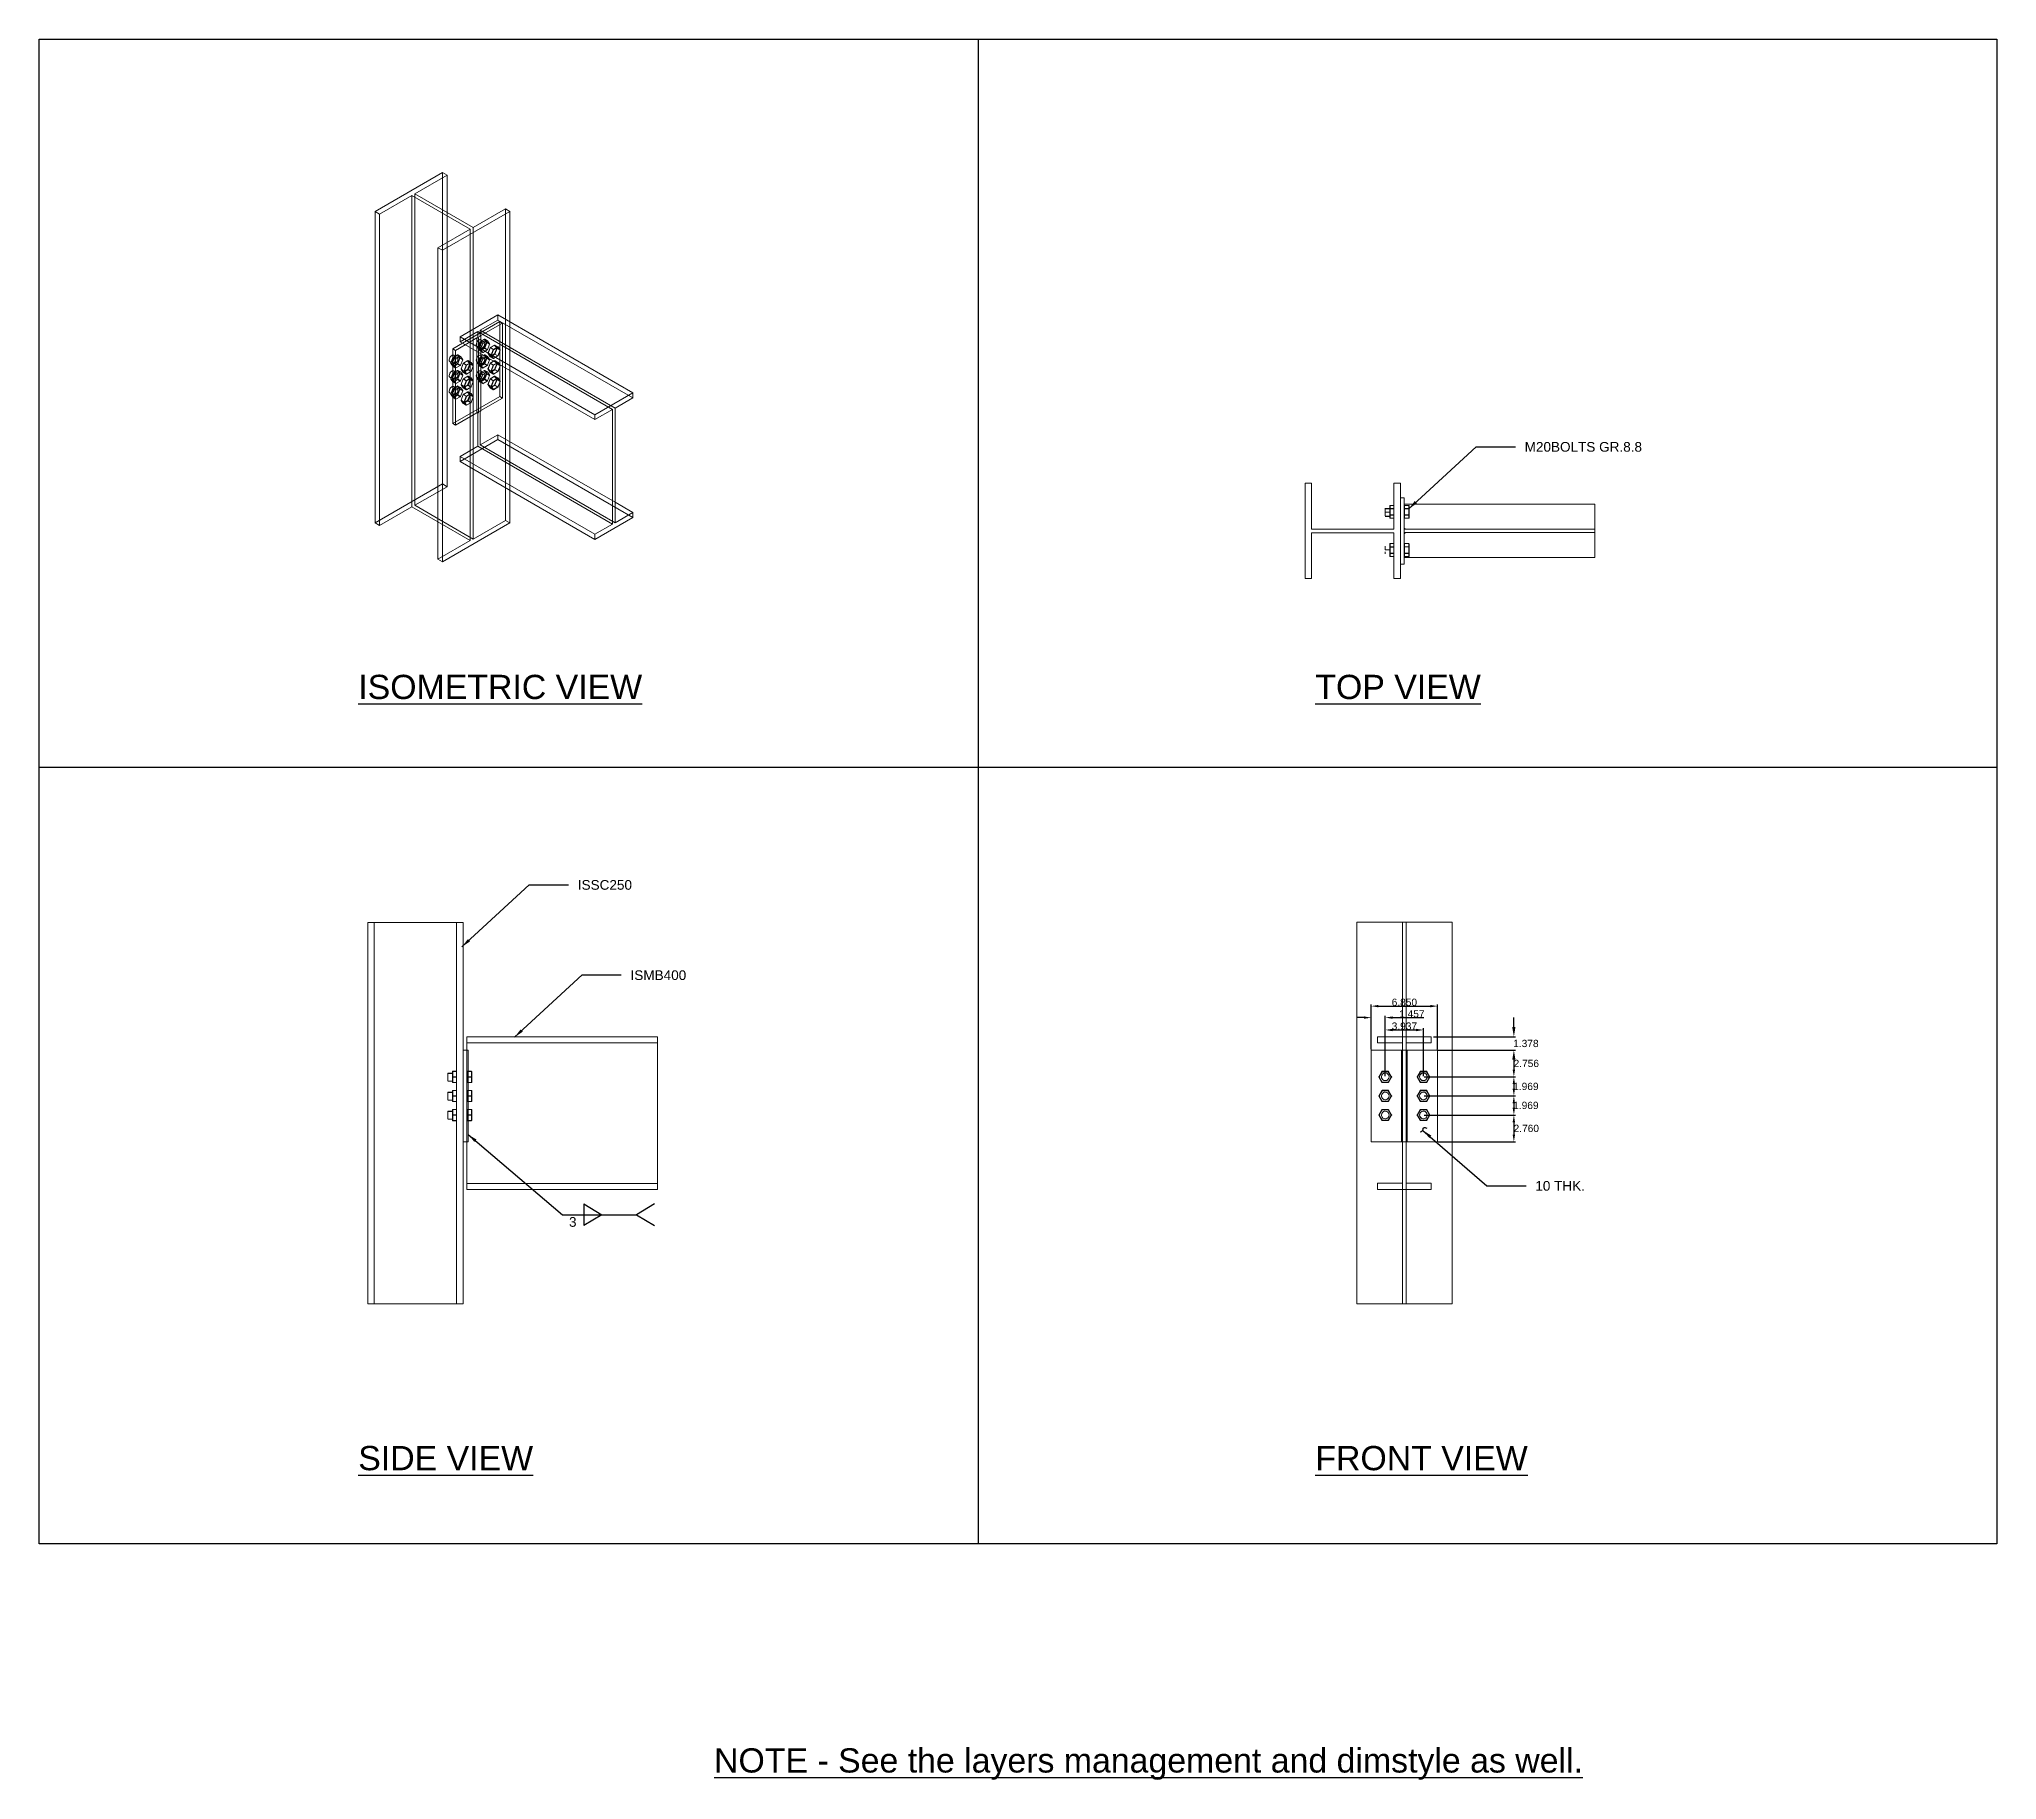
# Model space of a CAD drawing. Header units: inches. Extents: x 21 to 223, y -28 to 151.
import ezdxf

# ---------------------------------------------------------------- set-up
doc = ezdxf.new("R2010")
doc.units = ezdxf.units.IN
doc.header["$MEASUREMENT"] = 0
doc.layers.add('Dimensions', color=3, linetype='Continuous')
doc.layers.add('Text', color=130, linetype='Continuous')
doc.styles.get("Standard").update_dxf_attribs({"font": 'arial.ttf'})
doc.dimstyles.get("Standard").update_dxf_attribs({"dimtxt": 0.75, "dimasz": 0.75, "dimexe": 0.18, "dimexo": 0.0625, "dimgap": 0.01, "dimtad": 2, "dimtih": 1, "dimtoh": 1, "dimdec": 3, "dimzin": 0, "dimdsep": 46, "dimtxsty": 'Standard', "dimcen": 0.09, "dimadec": 0, "dimazin": 0, "dimtfac": 1, "dimtdec": 3, "dimtofl": 0, "dimtmove": 0, "dimatfit": 3, "dimfxl": 1, "dimtolj": 1, "dimtzin": 0, "dimarcsym": 0})

msp = doc.modelspace()

# ---------------------------------------------------------------- texts
at = {"insert": (173.6527, 109.0822), "char_height": 0.18, "attachment_point": 4}
msp.add_mtext('\\A1;', dxfattribs=at)
at = {"layer": 'Text', "attachment_point": 1}
for s, width, insert, char_height in [('M20BOLTS GR.8.8', 18.232287, (174.5221, 109.5645), 1), ('{\\LISOMETRIC VIEW}', 32.133886, (54.1533, 85.5428), 2.5), ('{\\LTOP VIEW}', 18.232287, (152.9185, 85.5428), 2.5), ('ISSC250', 18.232287, (76.8102, 64.3669), 1), ('ISMB400', 18.232287, (82.2543, 55.0524), 1), ('10 THK.', 18.232287, (175.6203, 33.3126), 1), ('3', 1.797567, (75.9014, 29.5894), 1), ('{\\LSIDE VIEW}', 32.133886, (54.1533, 5.9732), 2.5), ('{\\LFRONT VIEW}', 48.307256, (152.9185, 5.9732), 2.5), ('{\\LNOTE - See the layers management and dimstyle as well.}', 137.766604, (90.868, -25.2204), 2.5)]:
    msp.add_mtext_dynamic_manual_height_columns(s, width=width, gutter_width=1, heights=[0], dxfattribs=dict(at, insert=insert, char_height=char_height))

# ---------------------------------------------------------------- blocks, each defined once
blk = doc.blocks.new('A$C12363107')
at = {"color": 0, "linetype": 'Continuous', "lineweight": 0, "extrusion": (0, 1, 0)}
for p, q in [((-4.92, 39.37), (4.92, 39.37)), ((-4.92, 0), (-4.92, 39.37)), ((4.92, 39.37), (-4.92, 39.37)), ((-4.92, 39.37), (-4.92, 0)), ((-0.2, 39.37), (-0.2, 0)), ((-0.2, 0), (-0.2, 39.37)), ((0.2, 39.37), (0.2, 0)), ((0.2, 0), (0.2, 39.37)), ((4.92, 39.37), (4.92, 0)), ((4.92, 0), (4.92, 39.37)), ((2.76, 27.56), (-2.76, 27.56)), ((-2.76, 27.56), (-2.76, 26.93)), ((-2.76, 27.56), (2.76, 27.56)), ((-2.76, 26.93), (-2.76, 27.56)), ((-2.76, 26.93), (-0.18, 26.93)), ((-0.18, 26.93), (-2.76, 26.93)), ((-0.18, 26.93), (-0.18, 12.44)), ((-0.18, 12.44), (-0.18, 26.93)), ((0.18, 26.93), (2.76, 26.93)), ((0.18, 12.44), (0.18, 26.93)), ((2.76, 26.93), (0.18, 26.93)), ((0.18, 26.93), (0.18, 12.44)), ((2.76, 26.93), (2.76, 27.56)), ((2.76, 27.56), (2.76, 26.93)), ((-3.43, 26.18), (-0.29, 26.18)), ((-3.43, 16.74), (-3.43, 26.18)), ((-0.29, 26.18), (-3.43, 26.18)), ((-3.43, 16.74), (-3.43, 26.18)), ((-0.29, 26.18), (-0.29, 16.73)), ((-0.29, 26.18), (-0.18, 26.18)), ((-0.29, 26.18), (-0.18, 26.18)), ((-0.29, 16.73), (-0.29, 26.18)), ((0.18, 26.18), (-0.18, 26.18)), ((0.18, 26.18), (-0.18, 26.18)), ((0.18, 26.18), (0.29, 26.18)), ((0.18, 26.18), (0.29, 26.18)), ((0.29, 26.18), (3.43, 26.18)), ((0.29, 16.73), (0.29, 26.18)), ((3.43, 26.18), (0.29, 26.18)), ((0.29, 26.18), (0.29, 16.73)), ((3.43, 26.18), (3.43, 16.74)), ((3.43, 16.74), (3.43, 26.18)), ((-2.63, 23.44), (-2.31, 23.99)), ((-2.31, 23.99), (-2.63, 23.44)), ((-2.59, 23.43), (-2.63, 23.45)), ((-2.63, 23.45), (-2.59, 23.43)), ((-2.63, 23.44), (-2.6, 23.43)), ((-2.6, 23.43), (-2.63, 23.44)), ((-2.6, 23.43), (-2.63, 23.41)), ((-2.63, 23.41), (-2.6, 23.43)), ((-2.59, 23.43), (-2.63, 23.4)), ((-2.63, 23.4), (-2.59, 23.43)), ((-2.31, 22.86), (-2.63, 23.41)), ((-2.63, 23.41), (-2.31, 22.86)), ((-2.6, 23.43), (-2.29, 23.98)), ((-2.29, 23.98), (-2.6, 23.43)), ((-2.29, 22.87), (-2.6, 23.43)), ((-2.6, 23.43), (-2.29, 22.87)), ((-2.59, 23.43), (-2.28, 23.96)), ((-2.28, 23.96), (-2.59, 23.43)), ((-2.28, 22.89), (-2.59, 23.43)), ((-2.59, 23.43), (-2.28, 22.89)), ((-2.32, 23.98), (-2.28, 23.96)), ((-2.28, 23.96), (-2.32, 23.98)), ((-2.28, 22.89), (-2.32, 22.87)), ((-2.32, 22.87), (-2.28, 22.89)), ((-2.29, 23.98), (-2.31, 23.99)), ((-2.31, 23.99), (-2.29, 23.98)), ((-2.31, 22.86), (-2.29, 22.87)), ((-2.29, 22.87), (-2.31, 22.86)), ((-2.29, 24), (-1.65, 24)), ((-1.65, 24), (-2.29, 24)), ((-2.29, 24), (-2.29, 23.98)), ((-2.29, 23.98), (-2.29, 24)), ((-2.29, 23.98), (-1.65, 23.98)), ((-1.65, 23.98), (-2.29, 23.98)), ((-2.29, 22.87), (-2.29, 22.85)), ((-1.65, 22.87), (-2.29, 22.87)), ((-2.29, 22.87), (-1.65, 22.87)), ((-2.29, 22.85), (-2.29, 22.87)), ((-1.65, 22.85), (-2.29, 22.85)), ((-2.29, 22.85), (-1.65, 22.85)), ((-2.28, 23.96), (-2.28, 24)), ((-2.28, 24), (-2.28, 23.96)), ((-2.28, 23.96), (-1.66, 23.96)), ((-1.66, 23.96), (-2.28, 23.96)), ((-1.66, 22.89), (-2.28, 22.89)), ((-2.28, 22.89), (-2.28, 22.85)), ((-2.28, 22.89), (-1.66, 22.89)), ((-2.28, 22.85), (-2.28, 22.89)), ((-1.66, 23.96), (-1.66, 24)), ((-1.66, 24), (-1.66, 23.96)), ((-1.66, 23.96), (-1.62, 23.98)), ((-1.62, 23.98), (-1.66, 23.96)), ((-1.66, 23.96), (-1.35, 23.43)), ((-1.35, 23.43), (-1.66, 23.96)), ((-1.35, 23.43), (-1.66, 22.89)), ((-1.66, 22.89), (-1.35, 23.43)), ((-1.66, 22.89), (-1.66, 22.85)), ((-1.62, 22.87), (-1.66, 22.89)), ((-1.66, 22.89), (-1.62, 22.87)), ((-1.66, 22.85), (-1.66, 22.89)), ((-1.65, 23.98), (-1.65, 24)), ((-1.65, 24), (-1.65, 23.98)), ((-1.63, 23.99), (-1.65, 23.98)), ((-1.65, 23.98), (-1.63, 23.99)), ((-1.65, 23.98), (-1.33, 23.43)), ((-1.33, 23.43), (-1.65, 23.98)), ((-1.33, 23.43), (-1.65, 22.87)), ((-1.65, 22.87), (-1.33, 23.43)), ((-1.65, 22.87), (-1.63, 22.86)), ((-1.65, 22.85), (-1.65, 22.87)), ((-1.65, 22.87), (-1.65, 22.85)), ((-1.63, 22.86), (-1.65, 22.87)), ((-1.63, 23.99), (-1.31, 23.44)), ((-1.31, 23.44), (-1.63, 23.99)), ((-1.31, 23.41), (-1.63, 22.86)), ((-1.63, 22.86), (-1.31, 23.41)), ((-1.31, 23.45), (-1.35, 23.43)), ((-1.35, 23.43), (-1.31, 23.45)), ((-1.35, 23.43), (-1.31, 23.4)), ((-1.31, 23.4), (-1.35, 23.43)), ((-1.33, 23.43), (-1.31, 23.44)), ((-1.31, 23.44), (-1.33, 23.43)), ((-1.31, 23.41), (-1.33, 23.43)), ((-1.33, 23.43), (-1.31, 23.41)), ((1.31, 23.44), (1.63, 23.99)), ((1.63, 23.99), (1.31, 23.44)), ((1.31, 23.45), (1.35, 23.43)), ((1.35, 23.43), (1.31, 23.45)), ((1.31, 23.44), (1.33, 23.43)), ((1.33, 23.43), (1.31, 23.44)), ((1.33, 23.43), (1.31, 23.41)), ((1.31, 23.41), (1.33, 23.43)), ((1.35, 23.43), (1.31, 23.4)), ((1.31, 23.4), (1.35, 23.43)), ((1.63, 22.86), (1.31, 23.41)), ((1.31, 23.41), (1.63, 22.86)), ((1.33, 23.43), (1.65, 23.98)), ((1.65, 23.98), (1.33, 23.43)), ((1.65, 22.87), (1.33, 23.43)), ((1.33, 23.43), (1.65, 22.87)), ((1.66, 23.96), (1.35, 23.43)), ((1.35, 23.43), (1.66, 23.96)), ((1.35, 23.43), (1.66, 22.89)), ((1.66, 22.89), (1.35, 23.43)), ((1.62, 23.98), (1.66, 23.96)), ((1.66, 23.96), (1.62, 23.98)), ((1.66, 22.89), (1.62, 22.87)), ((1.62, 22.87), (1.66, 22.89)), ((1.65, 23.98), (1.63, 23.99)), ((1.63, 23.99), (1.65, 23.98)), ((1.63, 22.86), (1.65, 22.87)), ((1.65, 22.87), (1.63, 22.86)), ((1.65, 24), (2.29, 24)), ((2.29, 24), (1.65, 24)), ((1.65, 24), (1.65, 23.98)), ((1.65, 23.98), (1.65, 24)), ((1.65, 23.98), (2.29, 23.98)), ((2.29, 23.98), (1.65, 23.98)), ((1.65, 22.87), (1.65, 22.85)), ((2.29, 22.87), (1.65, 22.87)), ((1.65, 22.87), (2.29, 22.87)), ((1.65, 22.85), (1.65, 22.87)), ((2.29, 22.85), (1.65, 22.85)), ((1.65, 22.85), (2.29, 22.85)), ((1.66, 23.96), (1.66, 24)), ((1.66, 24), (1.66, 23.96)), ((2.28, 23.96), (1.66, 23.96)), ((1.66, 23.96), (2.28, 23.96)), ((2.28, 22.89), (1.66, 22.89)), ((1.66, 22.89), (2.28, 22.89)), ((1.66, 22.85), (1.66, 22.89)), ((1.66, 22.89), (1.66, 22.85)), ((2.28, 24), (2.28, 23.96)), ((2.28, 23.96), (2.28, 24)), ((2.28, 23.96), (2.32, 23.98)), ((2.32, 23.98), (2.28, 23.96)), ((2.59, 23.43), (2.28, 23.96)), ((2.28, 23.96), (2.59, 23.43)), ((2.28, 22.89), (2.59, 23.43)), ((2.59, 23.43), (2.28, 22.89)), ((2.32, 22.87), (2.28, 22.89)), ((2.28, 22.85), (2.28, 22.89)), ((2.28, 22.89), (2.32, 22.87)), ((2.28, 22.89), (2.28, 22.85)), ((2.29, 23.98), (2.29, 24)), ((2.29, 24), (2.29, 23.98)), ((2.31, 23.99), (2.29, 23.98)), ((2.29, 23.98), (2.31, 23.99)), ((2.29, 23.98), (2.6, 23.43)), ((2.6, 23.43), (2.29, 23.98)), ((2.6, 23.43), (2.29, 22.87)), ((2.29, 22.87), (2.6, 23.43)), ((2.29, 22.87), (2.31, 22.86)), ((2.29, 22.85), (2.29, 22.87)), ((2.31, 22.86), (2.29, 22.87)), ((2.29, 22.87), (2.29, 22.85)), ((2.31, 23.99), (2.63, 23.44)), ((2.63, 23.44), (2.31, 23.99)), ((2.63, 23.41), (2.31, 22.86)), ((2.31, 22.86), (2.63, 23.41)), ((2.63, 23.45), (2.59, 23.43)), ((2.59, 23.43), (2.63, 23.45)), ((2.59, 23.43), (2.63, 23.4)), ((2.63, 23.4), (2.59, 23.43)), ((2.6, 23.43), (2.63, 23.44)), ((2.63, 23.44), (2.6, 23.43)), ((2.63, 23.41), (2.6, 23.43)), ((2.6, 23.43), (2.63, 23.41)), ((-2.63, 21.47), (-2.31, 22.02)), ((-2.31, 22.02), (-2.63, 21.47)), ((-2.63, 21.48), (-2.59, 21.46)), ((-2.59, 21.46), (-2.63, 21.48)), ((-2.63, 21.47), (-2.6, 21.46)), ((-2.6, 21.46), (-2.63, 21.47)), ((-2.6, 21.46), (-2.63, 21.44)), ((-2.63, 21.44), (-2.6, 21.46)), ((-2.59, 21.46), (-2.63, 21.44)), ((-2.63, 21.44), (-2.59, 21.46)), ((-2.31, 20.89), (-2.63, 21.44)), ((-2.63, 21.44), (-2.31, 20.89)), ((-2.6, 21.46), (-2.29, 22.01)), ((-2.29, 22.01), (-2.6, 21.46)), ((-2.29, 20.91), (-2.6, 21.46)), ((-2.6, 21.46), (-2.29, 20.91)), ((-2.59, 21.46), (-2.28, 21.99)), ((-2.28, 21.99), (-2.59, 21.46)), ((-2.28, 20.92), (-2.59, 21.46)), ((-2.59, 21.46), (-2.28, 20.92)), ((-2.28, 21.99), (-2.32, 22.02)), ((-2.32, 22.02), (-2.28, 21.99)), ((-2.28, 20.92), (-2.32, 20.9)), ((-2.32, 20.9), (-2.28, 20.92)), ((-2.29, 22.01), (-2.31, 22.02)), ((-2.31, 22.02), (-2.29, 22.01)), ((-2.31, 20.89), (-2.29, 20.91)), ((-2.29, 20.91), (-2.31, 20.89)), ((-2.29, 22.04), (-1.65, 22.04)), ((-1.65, 22.04), (-2.29, 22.04)), ((-2.29, 22.04), (-2.29, 22.01)), ((-2.29, 22.01), (-2.29, 22.04)), ((-2.29, 22.01), (-1.65, 22.01)), ((-1.65, 22.01), (-2.29, 22.01)), ((-2.29, 20.91), (-2.29, 20.88)), ((-1.65, 20.91), (-2.29, 20.91)), ((-2.29, 20.88), (-2.29, 20.91)), ((-2.29, 20.91), (-1.65, 20.91)), ((-1.65, 20.88), (-2.29, 20.88)), ((-2.29, 20.88), (-1.65, 20.88)), ((-2.28, 21.99), (-2.28, 22.04)), ((-2.28, 22.04), (-2.28, 21.99)), ((-2.28, 21.99), (-1.66, 21.99)), ((-1.66, 21.99), (-2.28, 21.99)), ((-1.66, 20.92), (-2.28, 20.92)), ((-2.28, 20.92), (-1.66, 20.92)), ((-2.28, 20.88), (-2.28, 20.92)), ((-2.28, 20.92), (-2.28, 20.88)), ((-1.66, 21.99), (-1.66, 22.04)), ((-1.66, 22.04), (-1.66, 21.99)), ((-1.62, 22.02), (-1.66, 21.99)), ((-1.66, 21.99), (-1.62, 22.02)), ((-1.66, 21.99), (-1.35, 21.46)), ((-1.35, 21.46), (-1.66, 21.99)), ((-1.35, 21.46), (-1.66, 20.92)), ((-1.66, 20.92), (-1.35, 21.46)), ((-1.62, 20.9), (-1.66, 20.92)), ((-1.66, 20.92), (-1.62, 20.9)), ((-1.66, 20.88), (-1.66, 20.92)), ((-1.66, 20.92), (-1.66, 20.88)), ((-1.65, 22.01), (-1.65, 22.04)), ((-1.65, 22.04), (-1.65, 22.01)), ((-1.63, 22.02), (-1.65, 22.01)), ((-1.65, 22.01), (-1.63, 22.02)), ((-1.65, 22.01), (-1.33, 21.46)), ((-1.33, 21.46), (-1.65, 22.01)), ((-1.33, 21.46), (-1.65, 20.91)), ((-1.65, 20.91), (-1.33, 21.46)), ((-1.65, 20.91), (-1.63, 20.89)), ((-1.65, 20.88), (-1.65, 20.91)), ((-1.65, 20.91), (-1.65, 20.88)), ((-1.63, 20.89), (-1.65, 20.91)), ((-1.63, 22.02), (-1.31, 21.47)), ((-1.31, 21.47), (-1.63, 22.02)), ((-1.31, 21.44), (-1.63, 20.89)), ((-1.63, 20.89), (-1.31, 21.44)), ((-1.31, 21.48), (-1.35, 21.46)), ((-1.35, 21.46), (-1.31, 21.48)), ((-1.35, 21.46), (-1.31, 21.44)), ((-1.31, 21.44), (-1.35, 21.46)), ((-1.33, 21.46), (-1.31, 21.47)), ((-1.31, 21.47), (-1.33, 21.46)), ((-1.31, 21.44), (-1.33, 21.46)), ((-1.33, 21.46), (-1.31, 21.44)), ((1.31, 21.47), (1.63, 22.02)), ((1.63, 22.02), (1.31, 21.47)), ((1.35, 21.46), (1.31, 21.48)), ((1.31, 21.48), (1.35, 21.46)), ((1.31, 21.47), (1.33, 21.46)), ((1.33, 21.46), (1.31, 21.47)), ((1.33, 21.46), (1.31, 21.44)), ((1.31, 21.44), (1.33, 21.46)), ((1.31, 21.44), (1.35, 21.46)), ((1.35, 21.46), (1.31, 21.44)), ((1.63, 20.89), (1.31, 21.44)), ((1.31, 21.44), (1.63, 20.89)), ((1.33, 21.46), (1.65, 22.01)), ((1.65, 22.01), (1.33, 21.46)), ((1.65, 20.91), (1.33, 21.46)), ((1.33, 21.46), (1.65, 20.91)), ((1.66, 21.99), (1.35, 21.46)), ((1.35, 21.46), (1.66, 21.99)), ((1.35, 21.46), (1.66, 20.92)), ((1.66, 20.92), (1.35, 21.46)), ((1.66, 21.99), (1.62, 22.02)), ((1.62, 22.02), (1.66, 21.99)), ((1.66, 20.92), (1.62, 20.9)), ((1.62, 20.9), (1.66, 20.92)), ((1.65, 22.01), (1.63, 22.02)), ((1.63, 22.02), (1.65, 22.01)), ((1.63, 20.89), (1.65, 20.91)), ((1.65, 20.91), (1.63, 20.89)), ((1.65, 22.04), (2.29, 22.04)), ((2.29, 22.04), (1.65, 22.04)), ((1.65, 22.04), (1.65, 22.01)), ((1.65, 22.01), (1.65, 22.04)), ((1.65, 22.01), (2.29, 22.01)), ((2.29, 22.01), (1.65, 22.01)), ((1.65, 20.91), (1.65, 20.88)), ((2.29, 20.91), (1.65, 20.91)), ((1.65, 20.88), (1.65, 20.91)), ((1.65, 20.91), (2.29, 20.91)), ((2.29, 20.88), (1.65, 20.88)), ((1.65, 20.88), (2.29, 20.88)), ((1.66, 21.99), (1.66, 22.04)), ((1.66, 22.04), (1.66, 21.99)), ((2.28, 21.99), (1.66, 21.99)), ((1.66, 21.99), (2.28, 21.99)), ((1.66, 20.92), (1.66, 20.88)), ((1.66, 20.92), (2.28, 20.92)), ((1.66, 20.88), (1.66, 20.92)), ((2.28, 20.92), (1.66, 20.92)), ((2.28, 22.04), (2.28, 21.99)), ((2.28, 21.99), (2.28, 22.04)), ((2.32, 22.02), (2.28, 21.99)), ((2.28, 21.99), (2.32, 22.02)), ((2.59, 21.46), (2.28, 21.99)), ((2.28, 21.99), (2.59, 21.46)), ((2.28, 20.92), (2.59, 21.46)), ((2.59, 21.46), (2.28, 20.92)), ((2.28, 20.88), (2.28, 20.92)), ((2.28, 20.92), (2.32, 20.9)), ((2.32, 20.9), (2.28, 20.92)), ((2.28, 20.92), (2.28, 20.88)), ((2.29, 22.01), (2.29, 22.04)), ((2.29, 22.04), (2.29, 22.01)), ((2.31, 22.02), (2.29, 22.01)), ((2.29, 22.01), (2.31, 22.02)), ((2.29, 22.01), (2.6, 21.46)), ((2.6, 21.46), (2.29, 22.01)), ((2.6, 21.46), (2.29, 20.91)), ((2.29, 20.91), (2.6, 21.46)), ((2.29, 20.91), (2.31, 20.89)), ((2.29, 20.88), (2.29, 20.91)), ((2.31, 20.89), (2.29, 20.91)), ((2.29, 20.91), (2.29, 20.88)), ((2.31, 22.02), (2.63, 21.47)), ((2.63, 21.47), (2.31, 22.02)), ((2.63, 21.44), (2.31, 20.89)), ((2.31, 20.89), (2.63, 21.44)), ((2.59, 21.46), (2.63, 21.48)), ((2.63, 21.48), (2.59, 21.46)), ((2.59, 21.46), (2.63, 21.44)), ((2.63, 21.44), (2.59, 21.46)), ((2.6, 21.46), (2.63, 21.47)), ((2.63, 21.47), (2.6, 21.46)), ((2.63, 21.44), (2.6, 21.46)), ((2.6, 21.46), (2.63, 21.44)), ((-2.63, 19.5), (-2.31, 20.05)), ((-2.31, 20.05), (-2.63, 19.5)), ((-2.63, 19.51), (-2.59, 19.49)), ((-2.59, 19.49), (-2.63, 19.51)), ((-2.63, 19.5), (-2.6, 19.49)), ((-2.6, 19.49), (-2.63, 19.5)), ((-2.6, 19.49), (-2.63, 19.47)), ((-2.63, 19.47), (-2.6, 19.49)), ((-2.59, 19.49), (-2.63, 19.47)), ((-2.63, 19.47), (-2.59, 19.49)), ((-2.31, 18.92), (-2.63, 19.47)), ((-2.63, 19.47), (-2.31, 18.92)), ((-2.6, 19.49), (-2.29, 20.04)), ((-2.29, 20.04), (-2.6, 19.49)), ((-2.29, 18.94), (-2.6, 19.49)), ((-2.6, 19.49), (-2.29, 18.94)), ((-2.59, 19.49), (-2.28, 20.03)), ((-2.28, 20.03), (-2.59, 19.49)), ((-2.28, 18.95), (-2.59, 19.49)), ((-2.59, 19.49), (-2.28, 18.95)), ((-2.28, 20.03), (-2.32, 20.05)), ((-2.32, 20.05), (-2.28, 20.03)), ((-2.32, 18.93), (-2.28, 18.95)), ((-2.28, 18.95), (-2.32, 18.93)), ((-2.29, 20.04), (-2.31, 20.05)), ((-2.31, 20.05), (-2.29, 20.04)), ((-2.31, 18.92), (-2.29, 18.94)), ((-2.29, 18.94), (-2.31, 18.92)), ((-2.29, 20.07), (-1.65, 20.07)), ((-1.65, 20.07), (-2.29, 20.07)), ((-2.29, 20.07), (-2.29, 20.04)), ((-2.29, 20.04), (-2.29, 20.07)), ((-2.29, 20.04), (-1.65, 20.04)), ((-1.65, 20.04), (-2.29, 20.04)), ((-2.29, 18.94), (-2.29, 18.91)), ((-1.65, 18.94), (-2.29, 18.94)), ((-2.29, 18.94), (-1.65, 18.94)), ((-2.29, 18.91), (-2.29, 18.94)), ((-1.65, 18.91), (-2.29, 18.91)), ((-2.29, 18.91), (-1.65, 18.91)), ((-2.28, 20.07), (-2.28, 20.03)), ((-2.28, 20.03), (-2.28, 20.07)), ((-2.28, 20.03), (-1.66, 20.03)), ((-1.66, 20.03), (-2.28, 20.03)), ((-1.66, 18.95), (-2.28, 18.95)), ((-2.28, 18.95), (-2.28, 18.91)), ((-2.28, 18.95), (-1.66, 18.95)), ((-2.28, 18.91), (-2.28, 18.95)), ((-1.66, 20.03), (-1.66, 20.07)), ((-1.66, 20.07), (-1.66, 20.03)), ((-1.62, 20.05), (-1.66, 20.03)), ((-1.66, 20.03), (-1.62, 20.05)), ((-1.66, 20.03), (-1.35, 19.49)), ((-1.35, 19.49), (-1.66, 20.03)), ((-1.35, 19.49), (-1.66, 18.95)), ((-1.66, 18.95), (-1.35, 19.49)), ((-1.62, 18.93), (-1.66, 18.95)), ((-1.66, 18.95), (-1.62, 18.93)), ((-1.66, 18.91), (-1.66, 18.95)), ((-1.66, 18.95), (-1.66, 18.91)), ((-1.65, 20.04), (-1.65, 20.07)), ((-1.65, 20.07), (-1.65, 20.04)), ((-1.63, 20.05), (-1.65, 20.04)), ((-1.65, 20.04), (-1.63, 20.05)), ((-1.65, 20.04), (-1.33, 19.49)), ((-1.33, 19.49), (-1.65, 20.04)), ((-1.33, 19.49), (-1.65, 18.94)), ((-1.65, 18.94), (-1.33, 19.49)), ((-1.65, 18.91), (-1.65, 18.94)), ((-1.65, 18.94), (-1.63, 18.92)), ((-1.65, 18.94), (-1.65, 18.91)), ((-1.63, 18.92), (-1.65, 18.94)), ((-1.63, 20.05), (-1.31, 19.5)), ((-1.31, 19.5), (-1.63, 20.05)), ((-1.31, 19.47), (-1.63, 18.92)), ((-1.63, 18.92), (-1.31, 19.47)), ((-1.31, 19.51), (-1.35, 19.49)), ((-1.35, 19.49), (-1.31, 19.51)), ((-1.35, 19.49), (-1.31, 19.47)), ((-1.31, 19.47), (-1.35, 19.49)), ((-1.33, 19.49), (-1.31, 19.5)), ((-1.31, 19.5), (-1.33, 19.49)), ((-1.31, 19.47), (-1.33, 19.49)), ((-1.33, 19.49), (-1.31, 19.47)), ((1.31, 19.5), (1.63, 20.05)), ((1.63, 20.05), (1.31, 19.5)), ((1.35, 19.49), (1.31, 19.51)), ((1.31, 19.51), (1.35, 19.49)), ((1.31, 19.5), (1.33, 19.49)), ((1.33, 19.49), (1.31, 19.5)), ((1.33, 19.49), (1.31, 19.47)), ((1.31, 19.47), (1.33, 19.49)), ((1.35, 19.49), (1.31, 19.47)), ((1.31, 19.47), (1.35, 19.49)), ((1.63, 18.92), (1.31, 19.47)), ((1.31, 19.47), (1.63, 18.92)), ((1.33, 19.49), (1.65, 20.04)), ((1.65, 20.04), (1.33, 19.49)), ((1.65, 18.94), (1.33, 19.49)), ((1.33, 19.49), (1.65, 18.94)), ((1.66, 20.03), (1.35, 19.49)), ((1.35, 19.49), (1.66, 20.03)), ((1.66, 18.95), (1.35, 19.49)), ((1.35, 19.49), (1.66, 18.95)), ((1.66, 20.03), (1.62, 20.05)), ((1.62, 20.05), (1.66, 20.03)), ((1.62, 18.93), (1.66, 18.95)), ((1.66, 18.95), (1.62, 18.93)), ((1.65, 20.04), (1.63, 20.05)), ((1.63, 20.05), (1.65, 20.04)), ((1.63, 18.92), (1.65, 18.94)), ((1.65, 18.94), (1.63, 18.92)), ((1.65, 20.07), (2.29, 20.07)), ((2.29, 20.07), (1.65, 20.07)), ((1.65, 20.07), (1.65, 20.04)), ((1.65, 20.04), (1.65, 20.07)), ((1.65, 20.04), (2.29, 20.04)), ((2.29, 20.04), (1.65, 20.04)), ((1.65, 18.94), (1.65, 18.91)), ((2.29, 18.94), (1.65, 18.94)), ((1.65, 18.94), (2.29, 18.94)), ((1.65, 18.91), (1.65, 18.94)), ((2.29, 18.91), (1.65, 18.91)), ((1.65, 18.91), (2.29, 18.91)), ((1.66, 20.07), (1.66, 20.03)), ((1.66, 20.03), (1.66, 20.07)), ((2.28, 20.03), (1.66, 20.03)), ((1.66, 20.03), (2.28, 20.03)), ((1.66, 18.95), (2.28, 18.95)), ((1.66, 18.91), (1.66, 18.95)), ((1.66, 18.95), (1.66, 18.91)), ((2.28, 18.95), (1.66, 18.95)), ((2.28, 20.03), (2.28, 20.07)), ((2.28, 20.07), (2.28, 20.03)), ((2.32, 20.05), (2.28, 20.03)), ((2.28, 20.03), (2.32, 20.05)), ((2.59, 19.49), (2.28, 20.03)), ((2.28, 20.03), (2.59, 19.49)), ((2.28, 18.95), (2.59, 19.49)), ((2.59, 19.49), (2.28, 18.95)), ((2.28, 18.95), (2.28, 18.91)), ((2.32, 18.93), (2.28, 18.95)), ((2.28, 18.91), (2.28, 18.95)), ((2.28, 18.95), (2.32, 18.93)), ((2.29, 20.04), (2.29, 20.07)), ((2.29, 20.07), (2.29, 20.04)), ((2.31, 20.05), (2.29, 20.04)), ((2.29, 20.04), (2.31, 20.05)), ((2.29, 20.04), (2.6, 19.49)), ((2.6, 19.49), (2.29, 20.04)), ((2.6, 19.49), (2.29, 18.94)), ((2.29, 18.94), (2.6, 19.49)), ((2.29, 18.91), (2.29, 18.94)), ((2.29, 18.94), (2.31, 18.92)), ((2.31, 18.92), (2.29, 18.94)), ((2.29, 18.94), (2.29, 18.91)), ((2.31, 20.05), (2.63, 19.5)), ((2.63, 19.5), (2.31, 20.05)), ((2.63, 19.47), (2.31, 18.92)), ((2.31, 18.92), (2.63, 19.47)), ((2.59, 19.49), (2.63, 19.51)), ((2.63, 19.51), (2.59, 19.49)), ((2.63, 19.47), (2.59, 19.49)), ((2.59, 19.49), (2.63, 19.47)), ((2.6, 19.49), (2.63, 19.5)), ((2.63, 19.5), (2.6, 19.49)), ((2.63, 19.47), (2.6, 19.49)), ((2.6, 19.49), (2.63, 19.47)), ((-3.43, 16.73), (-3.43, 16.74)), ((-3.43, 16.74), (-3.43, 16.73)), ((-3.43, 16.73), (-3.42, 16.73)), ((-3.43, 16.73), (-3.42, 16.73)), ((-3.42, 16.73), (-0.29, 16.73)), ((-0.29, 16.73), (-3.42, 16.73)), ((-3.42, 16.73), (-3.42, 16.73)), ((-0.29, 16.73), (-0.18, 16.73)), ((-0.18, 16.73), (-0.29, 16.73)), ((-0.18, 16.73), (0.18, 16.73)), ((-0.18, 16.73), (0.18, 16.73)), ((0.18, 16.73), (0.29, 16.73)), ((0.29, 16.73), (0.18, 16.73)), ((0.29, 16.73), (3.42, 16.73)), ((3.42, 16.73), (0.29, 16.73)), ((3.42, 16.73), (3.43, 16.73)), ((3.42, 16.73), (3.42, 16.73)), ((3.42, 16.73), (3.43, 16.73)), ((3.43, 16.73), (3.43, 16.74)), ((3.43, 16.74), (3.43, 16.73)), ((-0.18, 12.44), (-2.76, 12.44)), ((-2.76, 12.44), (-2.76, 11.81)), ((-2.76, 12.44), (-0.18, 12.44)), ((-2.76, 11.81), (-2.76, 12.44)), ((2.76, 12.44), (0.18, 12.44)), ((0.18, 12.44), (2.76, 12.44)), ((2.76, 11.81), (2.76, 12.44)), ((2.76, 12.44), (2.76, 11.81)), ((-2.76, 11.81), (2.76, 11.81)), ((2.76, 11.81), (-2.76, 11.81)), ((4.92, 0), (-4.92, 0)), ((4.92, 0), (-4.92, 0))]:
    blk.add_line(p, q, dxfattribs=at)
at = {"color": 0, "linetype": 'Continuous', "lineweight": 0}
for centre in [(-1.97, 23.43), (1.97, 23.43), (-1.97, 21.46), (1.97, 21.46), (1.97, 21.46), (-1.97, 19.49), (1.97, 19.49)]:
    blk.add_circle(centre, 0.394, dxfattribs=at)
for centre, radius, start, end in [((-2.59, 23.43), 0.0416, 150, 210), ((-2.59, 23.43), 0.0416, 150, 210), ((-2.6, 23.43), 0.0289, 150, 210), ((-2.6, 23.43), 0.0289, 150, 210), ((-1.97, 23.43), 0.394, 90, 270), ((-1.97, 23.43), 0.394, 118.8216, 270), ((-1.97, 23.43), 0.394, 118.8216, 270), ((-2.28, 23.96), 0.0416, 90, 150), ((-2.28, 23.96), 0.0416, 90, 150), ((-2.28, 22.89), 0.0416, 210, 270), ((-2.28, 22.89), 0.0416, 210, 270), ((-2.29, 23.98), 0.0289, 90, 150), ((-2.29, 23.98), 0.0289, 90, 150), ((-2.29, 22.87), 0.0289, 210, 270), ((-2.29, 22.87), 0.0289, 210, 270), ((-1.97, 23.43), 0.394, 90, 118.8216), ((-1.97, 23.43), 0.394, 270, 90), ((-1.97, 23.43), 0.394, 271.6223, 90), ((-1.66, 23.96), 0.0416, 30, 90), ((-1.66, 23.96), 0.0416, 30, 90), ((-1.66, 22.89), 0.0416, 270, 330), ((-1.66, 22.89), 0.0416, 270, 330), ((-1.65, 23.98), 0.0289, 30, 90), ((-1.65, 23.98), 0.0289, 30, 90), ((-1.65, 22.87), 0.0289, 270, 330), ((-1.65, 22.87), 0.0289, 270, 330), ((-1.35, 23.43), 0.0416, 330, 30), ((-1.35, 23.43), 0.0416, 330, 30), ((-1.33, 23.43), 0.0289, 330, 30), ((-1.33, 23.43), 0.0289, 342.8182, 30), ((-1.33, 23.43), 0.0289, 330, 342.8182), ((1.33, 23.43), 0.0289, 150, 210), ((1.33, 23.43), 0.0289, 150, 197.1818), ((1.33, 23.43), 0.0289, 197.1818, 210), ((1.35, 23.43), 0.0416, 150, 210), ((1.35, 23.43), 0.0416, 150, 210), ((1.97, 23.43), 0.394, 90, 268.3777), ((1.97, 23.43), 0.394, 61.1784, 268.3777), ((1.97, 23.43), 0.394, 90, 270), ((1.66, 23.96), 0.0416, 90, 150), ((1.66, 23.96), 0.0416, 90, 150), ((1.66, 22.89), 0.0416, 210, 270), ((1.66, 22.89), 0.0416, 210, 270), ((1.65, 23.98), 0.0289, 90, 150), ((1.65, 23.98), 0.0289, 134.179, 150), ((1.65, 23.98), 0.0289, 90, 134.179), ((1.65, 22.87), 0.0289, 210, 270), ((1.65, 22.87), 0.0289, 210, 254.179), ((1.65, 22.87), 0.0289, 254.179, 270), ((1.97, 23.43), 0.394, 61.1784, 90), ((1.97, 23.43), 0.394, 270, 90), ((1.97, 23.43), 0.394, 270, 61.1784), ((2.28, 23.96), 0.0416, 30, 90), ((2.28, 23.96), 0.0416, 30, 90), ((2.28, 22.89), 0.0416, 270, 330), ((2.28, 22.89), 0.0416, 270, 330), ((2.29, 23.98), 0.0289, 30, 90), ((2.29, 23.98), 0.0289, 68.3533, 90), ((2.29, 22.87), 0.0289, 270, 330), ((2.29, 22.87), 0.0289, 270, 308.3533), ((2.29, 23.98), 0.0289, 30, 68.3533), ((2.29, 22.87), 0.0289, 308.3533, 330), ((2.59, 23.43), 0.0416, 330, 30), ((2.59, 23.43), 0.0416, 330, 30), ((2.6, 23.43), 0.0289, 330, 30), ((2.6, 23.43), 0.0289, 330, 30), ((-2.59, 21.46), 0.0416, 150, 210), ((-2.59, 21.46), 0.0416, 150, 210), ((-2.6, 21.46), 0.0289, 150, 210), ((-2.6, 21.46), 0.0289, 150, 210), ((-1.97, 21.46), 0.394, 90, 270), ((-1.97, 21.46), 0.394, 118.8216, 270), ((-2.28, 21.99), 0.0416, 90, 150), ((-2.28, 21.99), 0.0416, 90, 150), ((-2.28, 20.92), 0.0416, 210, 270), ((-2.28, 20.92), 0.0416, 210, 270), ((-2.29, 22.01), 0.0289, 90, 150), ((-2.29, 22.01), 0.0289, 90, 150), ((-2.29, 20.91), 0.0289, 210, 270), ((-2.29, 20.91), 0.0289, 210, 270), ((-1.97, 21.46), 0.394, 90, 118.8216), ((-1.97, 21.46), 0.394, 270, 90), ((-1.97, 21.46), 0.394, 271.6223, 90), ((-1.97, 21.46), 0.394, 270, 271.6223), ((-1.66, 21.99), 0.0416, 30, 90), ((-1.66, 21.99), 0.0416, 30, 90), ((-1.66, 20.92), 0.0416, 270, 330), ((-1.66, 20.92), 0.0416, 270, 330), ((-1.65, 22.01), 0.0289, 30, 90), ((-1.65, 22.01), 0.0289, 30, 90), ((-1.65, 20.91), 0.0289, 270, 330), ((-1.65, 20.91), 0.0289, 270, 330), ((-1.35, 21.46), 0.0416, 330, 30), ((-1.35, 21.46), 0.0416, 330, 30), ((-1.33, 21.46), 0.0289, 330, 30), ((-1.33, 21.46), 0.0289, 342.8182, 30), ((-1.33, 21.46), 0.0289, 330, 342.8182), ((1.33, 21.46), 0.0289, 150, 210), ((1.33, 21.46), 0.0289, 150, 197.1818), ((1.33, 21.46), 0.0289, 197.1818, 210), ((1.35, 21.46), 0.0416, 150, 210), ((1.35, 21.46), 0.0416, 150, 210), ((1.97, 21.46), 0.394, 90, 270), ((1.97, 21.46), 0.394, 90, 268.3777), ((1.66, 21.99), 0.0416, 90, 150), ((1.66, 21.99), 0.0416, 90, 150), ((1.66, 20.92), 0.0416, 210, 270), ((1.66, 20.92), 0.0416, 210, 270), ((1.65, 22.01), 0.0289, 90, 150), ((1.65, 22.01), 0.0289, 90, 134.179), ((1.65, 22.01), 0.0289, 134.179, 150), ((1.65, 20.91), 0.0289, 210, 270), ((1.65, 20.91), 0.0289, 210, 254.179), ((1.65, 20.91), 0.0289, 254.179, 270), ((1.97, 21.46), 0.394, 270, 90), ((1.97, 21.46), 0.394, 61.1784, 90), ((1.97, 21.46), 0.394, 270, 61.1784), ((2.28, 21.99), 0.0416, 30, 90), ((2.28, 21.99), 0.0416, 30, 90), ((2.28, 20.92), 0.0416, 270, 330), ((2.28, 20.92), 0.0416, 270, 330), ((2.29, 22.01), 0.0289, 30, 90), ((2.29, 22.01), 0.0289, 68.3533, 90), ((2.29, 20.91), 0.0289, 270, 330), ((2.29, 20.91), 0.0289, 270, 308.3533), ((2.29, 22.01), 0.0289, 30, 68.3533), ((2.29, 20.91), 0.0289, 308.3533, 330), ((2.59, 21.46), 0.0416, 330, 30), ((2.59, 21.46), 0.0416, 330, 30), ((2.6, 21.46), 0.0289, 330, 30), ((2.6, 21.46), 0.0289, 330, 30), ((-2.59, 19.49), 0.0416, 150, 210), ((-2.59, 19.49), 0.0416, 150, 210), ((-2.6, 19.49), 0.0289, 150, 210), ((-2.6, 19.49), 0.0289, 150, 210), ((-1.97, 19.49), 0.394, 90, 270), ((-1.97, 19.49), 0.394, 118.8216, 270), ((-2.28, 20.03), 0.0416, 90, 150), ((-2.28, 20.03), 0.0416, 90, 150), ((-2.28, 18.95), 0.0416, 210, 270), ((-2.28, 18.95), 0.0416, 210, 270), ((-2.29, 20.04), 0.0289, 90, 150), ((-2.29, 20.04), 0.0289, 90, 150), ((-2.29, 18.94), 0.0289, 210, 270), ((-2.29, 18.94), 0.0289, 210, 270), ((-1.97, 19.49), 0.394, 90, 118.8216), ((-1.97, 19.49), 0.394, 270, 90), ((-1.97, 19.49), 0.394, 271.6223, 90), ((-1.66, 20.03), 0.0416, 30, 90), ((-1.66, 20.03), 0.0416, 30, 90), ((-1.66, 18.95), 0.0416, 270, 330), ((-1.66, 18.95), 0.0416, 270, 330), ((-1.65, 20.04), 0.0289, 30, 90), ((-1.65, 20.04), 0.0289, 30, 90), ((-1.65, 18.94), 0.0289, 270, 330), ((-1.65, 18.94), 0.0289, 270, 330), ((-1.35, 19.49), 0.0416, 330, 30), ((-1.35, 19.49), 0.0416, 330, 30), ((-1.33, 19.49), 0.0289, 330, 30), ((-1.33, 19.49), 0.0289, 342.8182, 30), ((-1.33, 19.49), 0.0289, 330, 342.8182), ((1.33, 19.49), 0.0289, 150, 210), ((1.33, 19.49), 0.0289, 150, 197.1818), ((1.33, 19.49), 0.0289, 197.1818, 210), ((1.35, 19.49), 0.0416, 150, 210), ((1.35, 19.49), 0.0416, 150, 210), ((1.97, 19.49), 0.394, 90, 270), ((1.97, 19.49), 0.394, 61.1784, 268.3777), ((1.97, 19.49), 0.394, 61.1784, 268.3777), ((1.97, 19.49), 0.394, 90, 268.3777), ((1.66, 20.03), 0.0416, 90, 150), ((1.66, 20.03), 0.0416, 90, 150), ((1.66, 18.95), 0.0416, 210, 270), ((1.66, 18.95), 0.0416, 210, 270), ((1.65, 20.04), 0.0289, 90, 150), ((1.65, 20.04), 0.0289, 90, 134.179), ((1.65, 20.04), 0.0289, 134.179, 150), ((1.65, 18.94), 0.0289, 210, 270), ((1.65, 18.94), 0.0289, 210, 254.179), ((1.65, 18.94), 0.0289, 254.179, 270), ((1.97, 19.49), 0.394, 270, 90), ((1.97, 19.49), 0.394, 61.1784, 90), ((1.97, 19.49), 0.394, 270, 61.1784), ((2.28, 20.03), 0.0416, 30, 90), ((2.28, 20.03), 0.0416, 30, 90), ((2.28, 18.95), 0.0416, 270, 330), ((2.28, 18.95), 0.0416, 270, 330), ((2.29, 20.04), 0.0289, 30, 90), ((2.29, 20.04), 0.0289, 68.3533, 90), ((2.29, 18.94), 0.0289, 270, 330), ((2.29, 18.94), 0.0289, 270, 308.3533), ((2.29, 20.04), 0.0289, 30, 68.3533), ((2.29, 18.94), 0.0289, 308.3533, 330), ((2.59, 19.49), 0.0416, 330, 30), ((2.59, 19.49), 0.0416, 330, 30), ((2.6, 19.49), 0.0289, 330, 30), ((2.6, 19.49), 0.0289, 330, 30), ((-3.43, 16.73), 0.00394, 360, 90), ((-3.43, 16.73), 0.00394, 360, 90), ((-3.43, 16.73), 0.00394, 90, 0), ((3.43, 16.73), 0.00394, 90, 180), ((3.43, 16.73), 0.00394, 90, 180), ((3.43, 16.73), 0.00394, 180, 90)]:
    blk.add_arc(centre, radius, start, end, dxfattribs=at)
blk = doc.blocks.new('A$C5CD4431F')
at = {"color": 0, "linetype": 'Continuous', "lineweight": 0, "extrusion": (1.38778e-16, 0.816497, 0.57735)}
for p, q in [((0, 36.16), (-6.96, 32.15)), ((-6.96, 32.15), (0, 36.16)), ((-2.87, 33.96), (0.47, 35.89)), ((0.47, 35.89), (-2.87, 33.96)), ((0, 36.16), (0.47, 35.89)), ((0.47, 35.89), (0, 36.16)), ((0, 28.13), (0, 36.16)), ((0, 36.16), (0, 28.13)), ((0.47, 35.89), (0.47, 32.03)), ((0.47, 32.03), (0.47, 35.89)), ((-3.15, 33.8), (-6.49, 31.87)), ((-6.49, 31.87), (-3.15, 33.8)), ((2.87, 30.33), (-3.15, 33.8)), ((-3.15, 33.8), (2.87, 30.33)), ((-3.15, 1.66), (-3.15, 33.8)), ((-3.15, 33.8), (-3.15, 1.66)), ((-2.87, 33.96), (3.15, 30.49)), ((3.15, 30.49), (-2.87, 33.96)), ((-2.87, 1.82), (-2.87, 33.96)), ((-2.87, 33.96), (-2.87, 1.82)), ((6.49, 32.42), (3.15, 30.49)), ((3.15, 30.49), (6.49, 32.42)), ((6.96, 32.15), (6.49, 32.42)), ((6.49, 32.42), (6.96, 32.15)), ((6.49, 0.27), (6.49, 32.42)), ((6.49, 32.42), (6.49, 0.27)), ((-6.96, 32.15), (-6.96, 0)), ((-6.49, 31.87), (-6.96, 32.15)), ((-6.96, 32.15), (-6.49, 31.87)), ((-6.96, 0), (-6.96, 32.15)), ((-6.49, 31.87), (-6.49, -0.27)), ((-6.49, -0.27), (-6.49, 31.87)), ((-0.47, 28.4), (2.87, 30.33)), ((2.87, 30.33), (-0.47, 28.4)), ((0, 28.13), (6.96, 32.15)), ((6.96, 32.15), (0, 28.13)), ((0.47, 32.03), (0.47, 3.74)), ((0.47, 3.74), (0.47, 32.03)), ((2.87, 30.33), (2.87, -1.82)), ((2.87, -1.82), (2.87, 30.33)), ((3.15, 30.49), (3.15, -1.66)), ((3.15, -1.66), (3.15, 30.49)), ((6.96, 32.15), (6.96, 20.73)), ((6.96, 20.73), (6.96, 32.15)), ((0, 28.13), (-0.47, 28.4)), ((-0.47, 28.4), (0, 28.13)), ((-0.47, -3.74), (-0.47, 28.4)), ((-0.47, 28.4), (-0.47, -3.74)), ((0, -4.02), (0, 28.13)), ((0, 28.13), (0, -4.02)), ((1.81, 19.21), (5.71, 21.46)), ((1.81, 19.21), (5.71, 21.46)), ((5.9, 20.77), (2.06, 18.55)), ((2.06, 18.55), (5.9, 20.77)), ((5.71, 20.94), (3.88, 19.89)), ((5.71, 20.94), (3.88, 19.89)), ((3.97, 19.33), (6.18, 20.61)), ((6.18, 20.61), (3.97, 19.33)), ((19.63, 13.42), (5.71, 21.46)), ((5.71, 21.46), (19.63, 13.42)), ((5.71, 21.46), (5.71, 20.94)), ((5.71, 21.46), (5.71, 20.94)), ((19.63, 12.91), (5.71, 20.94)), ((5.71, 20.94), (19.63, 12.91)), ((5.9, 13.05), (5.9, 20.77)), ((5.9, 20.77), (5.9, 13.05)), ((6.18, 20.61), (5.9, 20.77)), ((5.9, 20.77), (6.18, 20.61)), ((6.18, 20.61), (6.18, 12.89)), ((6.18, 12.89), (6.18, 20.61)), ((6.96, 20.73), (6.96, 3.38)), ((6.96, 3.38), (6.96, 20.73)), ((2.06, 18.55), (1.06, 17.97)), ((1.06, 17.97), (2.06, 18.55)), ((1.34, 17.81), (2.34, 18.39)), ((2.34, 18.39), (1.34, 17.81)), ((3.63, 19.75), (1.81, 18.69)), ((3.63, 19.75), (1.81, 18.69)), ((15.73, 11.17), (1.81, 19.21)), ((1.81, 18.69), (1.81, 19.21)), ((1.81, 19.21), (15.73, 11.17)), ((1.81, 18.69), (1.81, 19.21)), ((1.81, 18.69), (15.73, 10.66)), ((15.73, 10.66), (1.81, 18.69)), ((2.34, 18.39), (3.55, 19.09)), ((3.55, 19.09), (2.34, 18.39)), ((3.63, 19.14), (3.55, 19.09)), ((3.63, 19.14), (3.55, 19.09)), ((3.55, 19.09), (3.55, 17.69)), ((3.55, 19.09), (3.72, 19.09)), ((3.55, 19.09), (3.72, 19.09)), ((3.55, 17.69), (3.55, 19.09)), ((3.63, 19.75), (17.55, 11.71)), ((3.63, 19.14), (3.63, 19.75)), ((17.55, 11.71), (3.63, 19.75)), ((3.63, 19.14), (3.63, 19.75)), ((3.88, 19.28), (3.63, 19.14)), ((3.88, 19.28), (3.63, 19.14)), ((3.72, 19.09), (3.63, 19.14)), ((3.72, 19.09), (3.63, 19.14)), ((3.87, 18.68), (3.65, 18.12)), ((3.65, 18.12), (3.87, 18.68)), ((3.65, 18.11), (3.86, 18.68)), ((3.66, 18.1), (3.88, 18.67)), ((3.66, 18.1), (3.88, 18.67)), ((3.72, 17.59), (3.72, 19.09)), ((3.72, 19.09), (3.72, 17.59)), ((4.08, 18), (3.74, 18.2)), ((3.74, 18.2), (4.08, 18)), ((3.9, 18.7), (3.87, 18.68)), ((3.87, 18.68), (3.9, 18.7)), ((3.88, 19.89), (17.8, 11.85)), ((3.88, 19.89), (3.88, 19.28)), ((17.8, 11.85), (3.88, 19.89)), ((3.88, 19.89), (3.88, 19.28)), ((3.97, 19.33), (3.88, 19.28)), ((3.97, 19.33), (3.88, 19.28)), ((3.88, 19.28), (3.97, 19.23)), ((3.88, 19.28), (3.97, 19.23)), ((3.88, 18.7), (4.32, 18.96)), ((3.88, 18.67), (4.15, 18.51)), ((3.88, 18.67), (4.15, 18.51)), ((3.9, 18.7), (4.34, 18.95)), ((3.9, 18.7), (4.34, 18.95)), ((4.18, 18.54), (3.9, 18.7)), ((4.18, 18.54), (3.9, 18.7)), ((4.15, 18.51), (3.93, 17.94)), ((3.93, 17.94), (4.15, 18.51)), ((3.97, 19.23), (3.97, 19.33)), ((3.97, 19.23), (3.97, 19.33)), ((3.97, 19.23), (3.97, 11.52)), ((3.97, 11.52), (3.97, 19.23)), ((4.18, 18.54), (4.62, 18.79)), ((4.62, 18.79), (4.18, 18.54)), ((4.53, 18.62), (4.31, 18.94)), ((4.31, 18.94), (4.53, 18.62)), ((4.31, 18.06), (4.53, 18.62)), ((4.53, 18.62), (4.31, 18.06)), ((4.34, 18.95), (4.62, 18.79)), ((4.34, 18.95), (4.62, 18.79)), ((4.64, 18.8), (4.36, 18.96)), ((4.37, 18.95), (4.59, 18.64)), ((4.64, 18.79), (4.37, 18.95)), ((4.37, 18.95), (4.59, 18.64)), ((4.64, 18.79), (4.37, 18.95)), ((4.59, 18.6), (4.37, 18.04)), ((4.59, 18.6), (4.37, 18.04)), ((4.59, 18.64), (4.86, 18.48)), ((4.59, 18.64), (4.86, 18.48)), ((4.86, 18.45), (4.59, 18.6)), ((4.86, 18.45), (4.59, 18.6)), ((4.86, 18.48), (4.64, 18.79)), ((4.64, 18.79), (4.86, 18.48)), ((4.86, 18.45), (4.64, 17.88)), ((4.64, 17.88), (4.86, 18.45)), ((5.38, 18.35), (4.93, 18.09)), ((4.95, 18.09), (5.4, 18.35)), ((5.4, 18.35), (4.95, 18.09)), ((5.6, 18.02), (5.37, 18.34)), ((5.6, 18.02), (5.37, 18.34)), ((5.7, 18.17), (5.4, 18.35)), ((5.4, 18.35), (5.7, 18.17)), ((5.41, 18.35), (5.64, 18.03)), ((5.41, 18.35), (5.72, 18.17)), ((5.64, 18.03), (5.41, 18.35)), ((5.72, 18.17), (5.41, 18.35)), ((5.72, 18.18), (5.41, 18.35)), ((0.86, 16.51), (1.08, 17.07)), ((0.87, 16.51), (1.09, 17.08)), ((1.09, 17.08), (0.87, 16.51)), ((0.87, 16.49), (1.09, 17.06)), ((0.87, 16.49), (1.09, 17.06)), ((1.09, 16.2), (0.87, 16.51)), ((0.87, 16.51), (1.09, 16.2)), ((1.15, 16.34), (0.87, 16.49)), ((1.15, 16.34), (0.87, 16.49)), ((1.09, 16.16), (0.87, 16.47)), ((0.87, 16.46), (1.15, 16.3)), ((1.09, 16.15), (0.87, 16.46)), ((0.87, 16.46), (1.15, 16.3)), ((1.09, 16.15), (0.87, 16.46)), ((0.99, 16.61), (1.33, 16.42)), ((1.33, 16.42), (0.99, 16.61)), ((1.06, 17.97), (1.06, 10.25)), ((1.34, 17.81), (1.06, 17.97)), ((1.06, 17.97), (1.06, 10.25)), ((1.34, 17.81), (1.06, 17.97)), ((1.09, 17.08), (1.12, 17.09)), ((1.12, 17.09), (1.09, 17.08)), ((1.09, 17.06), (1.37, 16.9)), ((1.09, 17.06), (1.37, 16.9)), ((1.53, 16.45), (1.09, 16.2)), ((1.09, 16.2), (1.53, 16.45)), ((1.1, 17.09), (1.54, 17.35)), ((1.12, 17.09), (1.56, 17.35)), ((1.12, 17.09), (1.56, 17.35)), ((1.39, 16.93), (1.12, 17.09)), ((1.39, 16.93), (1.12, 17.09)), ((1.56, 16.4), (1.12, 16.15)), ((1.56, 16.4), (1.12, 16.15)), ((1.15, 16.34), (1.37, 16.9)), ((1.37, 16.9), (1.15, 16.34)), ((1.37, 15.99), (1.15, 16.3)), ((1.15, 16.3), (1.37, 15.99)), ((1.34, 10.1), (1.34, 17.81)), ((1.34, 10.1), (1.34, 17.81)), ((1.39, 16.93), (1.83, 17.19)), ((1.83, 17.19), (1.39, 16.93)), ((1.83, 16.24), (1.39, 15.99)), ((1.39, 15.99), (1.83, 16.24)), ((1.53, 17.33), (1.75, 17.02)), ((1.75, 17.02), (1.53, 17.33)), ((1.75, 17.02), (1.53, 16.45)), ((1.53, 16.45), (1.75, 17.02)), ((1.56, 17.35), (1.83, 17.19)), ((1.56, 17.35), (1.83, 17.19)), ((1.83, 16.24), (1.56, 16.4)), ((1.83, 16.24), (1.56, 16.4)), ((1.86, 17.19), (1.58, 17.35)), ((1.86, 17.18), (1.58, 17.34)), ((1.58, 17.34), (1.8, 17.03)), ((1.58, 17.34), (1.8, 17.03)), ((1.86, 17.18), (1.58, 17.34)), ((1.8, 17), (1.58, 16.43)), ((1.8, 17), (1.58, 16.43)), ((1.58, 16.43), (1.86, 16.27)), ((1.58, 16.43), (1.86, 16.27)), ((1.8, 17.03), (2.08, 16.87)), ((1.8, 17.03), (2.08, 16.87)), ((2.08, 16.84), (1.8, 17)), ((2.08, 16.84), (1.8, 17)), ((1.86, 17.18), (2.08, 16.87)), ((2.08, 16.87), (1.86, 17.18)), ((2.08, 16.84), (1.86, 16.27)), ((1.86, 16.27), (2.08, 16.84)), ((2.13, 16.47), (1.91, 15.89)), ((2.14, 16.47), (1.92, 15.89)), ((2.14, 16.47), (1.92, 15.89)), ((2.14, 16.46), (1.92, 15.88)), ((1.92, 15.88), (2.14, 16.46)), ((2.16, 16.48), (2.14, 16.47)), ((2.16, 16.48), (2.14, 16.47)), ((2.45, 16.29), (2.14, 16.46)), ((2.14, 16.46), (2.45, 16.29)), ((2.6, 16.75), (2.15, 16.49)), ((2.61, 16.74), (2.16, 16.48)), ((2.16, 16.48), (2.61, 16.74)), ((2.16, 16.48), (2.47, 16.31)), ((2.47, 16.31), (2.16, 16.48)), ((2.23, 15.71), (2.45, 16.29)), ((2.45, 16.29), (2.23, 15.71)), ((2.26, 15.69), (2.49, 16.27)), ((2.49, 16.27), (2.26, 15.69)), ((2.47, 16.31), (2.92, 16.57)), ((2.92, 16.57), (2.47, 16.31)), ((2.49, 16.27), (2.94, 16.53)), ((2.94, 16.53), (2.49, 16.27)), ((2.82, 16.41), (2.59, 16.73)), ((2.82, 16.41), (2.59, 16.73)), ((2.59, 15.83), (2.82, 16.41)), ((2.59, 15.83), (2.82, 16.41)), ((2.92, 16.57), (2.61, 16.74)), ((2.61, 16.74), (2.92, 16.57)), ((2.93, 16.57), (2.63, 16.75)), ((2.63, 16.74), (2.94, 16.57)), ((2.85, 16.42), (2.63, 16.74)), ((2.94, 16.57), (2.63, 16.74)), ((2.63, 16.74), (2.85, 16.42)), ((2.63, 15.82), (2.85, 16.4)), ((2.85, 16.4), (2.63, 15.82)), ((3.16, 16.25), (2.85, 16.42)), ((2.85, 16.42), (3.16, 16.25)), ((2.85, 16.4), (3.16, 16.22)), ((3.16, 16.22), (2.85, 16.4)), ((2.94, 16.57), (3.16, 16.25)), ((3.16, 16.25), (2.94, 16.57)), ((3.17, 16.24), (2.94, 16.56)), ((2.94, 16.53), (3.16, 16.21)), ((3.16, 16.21), (2.94, 16.53)), ((3.16, 16.22), (2.94, 15.64)), ((2.94, 15.64), (3.16, 16.22)), ((3.16, 16.21), (2.94, 15.63)), ((2.94, 15.63), (3.16, 16.21)), ((2.95, 15.63), (3.17, 16.21)), ((3.55, 17.69), (3.55, 11.37)), ((3.55, 11.37), (3.55, 17.69)), ((3.65, 18.12), (3.87, 17.8)), ((3.87, 17.8), (3.65, 18.12)), ((3.87, 17.76), (3.65, 18.08)), ((3.87, 17.08), (3.65, 16.51)), ((3.65, 16.51), (3.87, 17.08)), ((3.65, 16.51), (3.86, 17.07)), ((3.65, 16.51), (3.87, 16.2)), ((3.87, 16.2), (3.65, 16.51)), ((3.87, 16.16), (3.65, 16.47)), ((3.93, 17.94), (3.66, 18.1)), ((3.93, 17.94), (3.66, 18.1)), ((3.88, 17.76), (3.66, 18.07)), ((3.66, 18.07), (3.93, 17.91)), ((3.88, 17.76), (3.66, 18.07)), ((3.66, 18.07), (3.93, 17.91)), ((3.66, 16.49), (3.88, 17.06)), ((3.66, 16.49), (3.88, 17.06)), ((3.93, 16.34), (3.66, 16.49)), ((3.93, 16.34), (3.66, 16.49)), ((3.88, 16.15), (3.66, 16.46)), ((3.66, 16.46), (3.93, 16.3)), ((3.66, 16.46), (3.93, 16.3)), ((3.88, 16.15), (3.66, 16.46)), ((3.72, 11.37), (3.72, 17.59)), ((3.72, 17.59), (3.72, 11.37)), ((4.31, 18.06), (3.87, 17.8)), ((3.87, 17.8), (4.31, 18.06)), ((3.9, 17.09), (3.87, 17.08)), ((3.87, 17.08), (3.9, 17.09)), ((3.87, 16.2), (4.31, 16.45)), ((4.31, 16.45), (3.87, 16.2)), ((4.15, 17.6), (3.88, 17.76)), ((4.15, 17.6), (3.88, 17.76)), ((4.16, 17.59), (3.88, 17.75)), ((3.88, 17.09), (4.32, 17.35)), ((3.88, 17.06), (4.15, 16.9)), ((3.88, 17.06), (4.15, 16.9)), ((4.34, 18.01), (3.9, 17.75)), ((4.34, 18.01), (3.9, 17.75)), ((3.9, 17.75), (4.18, 17.59)), ((3.9, 17.75), (4.18, 17.59)), ((3.9, 17.09), (4.34, 17.35)), ((3.9, 17.09), (4.34, 17.35)), ((4.18, 16.93), (3.9, 17.09)), ((4.18, 16.93), (3.9, 17.09)), ((4.34, 16.4), (3.9, 16.15)), ((4.34, 16.4), (3.9, 16.15)), ((4.15, 17.6), (3.93, 17.91)), ((3.93, 17.91), (4.15, 17.6)), ((3.93, 16.34), (4.15, 16.9)), ((4.15, 16.9), (3.93, 16.34)), ((4.15, 15.99), (3.93, 16.3)), ((3.93, 16.3), (4.15, 15.99)), ((4.62, 17.85), (4.18, 17.59)), ((4.18, 17.59), (4.62, 17.85)), ((4.18, 16.93), (4.62, 17.19)), ((4.62, 17.19), (4.18, 16.93)), ((4.62, 16.24), (4.18, 15.99)), ((4.18, 15.99), (4.62, 16.24)), ((4.53, 17.02), (4.31, 17.33)), ((4.31, 17.33), (4.53, 17.02)), ((4.31, 16.45), (4.53, 17.02)), ((4.53, 17.02), (4.31, 16.45)), ((4.62, 17.85), (4.34, 18.01)), ((4.62, 17.85), (4.34, 18.01)), ((4.34, 17.35), (4.62, 17.19)), ((4.34, 17.35), (4.62, 17.19)), ((4.62, 16.24), (4.34, 16.4)), ((4.62, 16.24), (4.34, 16.4)), ((4.64, 17.19), (4.36, 17.35)), ((4.37, 18.04), (4.64, 17.88)), ((4.37, 18.04), (4.64, 17.88)), ((4.64, 17.18), (4.37, 17.34)), ((4.37, 17.34), (4.59, 17.03)), ((4.37, 17.34), (4.59, 17.03)), ((4.64, 17.18), (4.37, 17.34)), ((4.59, 17), (4.37, 16.43)), ((4.59, 17), (4.37, 16.43)), ((4.37, 16.43), (4.64, 16.27)), ((4.37, 16.43), (4.64, 16.27)), ((4.59, 17.03), (4.86, 16.87)), ((4.59, 17.03), (4.86, 16.87)), ((4.86, 16.84), (4.59, 17)), ((4.86, 16.84), (4.59, 17)), ((4.64, 17.18), (4.86, 16.87)), ((4.86, 16.87), (4.64, 17.18)), ((4.86, 16.84), (4.64, 16.27)), ((4.64, 16.27), (4.86, 16.84)), ((4.92, 18.08), (4.69, 17.5)), ((4.92, 16.47), (4.69, 15.89)), ((4.93, 18.08), (4.7, 17.5)), ((4.93, 18.08), (4.7, 17.5)), ((4.7, 17.49), (4.93, 18.07)), ((4.93, 18.07), (4.7, 17.49)), ((4.7, 17.5), (4.93, 17.18)), ((4.7, 17.5), (4.93, 17.18)), ((4.7, 17.49), (5.01, 17.31)), ((5.01, 17.31), (4.7, 17.49)), ((4.93, 17.15), (4.7, 17.47)), ((4.7, 17.47), (4.93, 17.15)), ((5.01, 17.29), (4.7, 17.47)), ((4.7, 17.47), (5.01, 17.29)), ((4.7, 17.47), (4.92, 17.15)), ((4.93, 16.47), (4.7, 15.89)), ((4.93, 16.47), (4.7, 15.89)), ((4.7, 15.88), (4.93, 16.46)), ((4.93, 16.46), (4.7, 15.88)), ((4.95, 18.09), (4.93, 18.08)), ((4.95, 18.09), (4.93, 18.08)), ((5.24, 17.89), (4.93, 18.07)), ((4.93, 18.07), (5.24, 17.89)), ((4.93, 17.18), (5.37, 17.44)), ((4.93, 17.18), (5.37, 17.44)), ((4.93, 17.15), (5.24, 16.97)), ((5.24, 16.97), (4.93, 17.15)), ((5.24, 16.97), (4.93, 17.14)), ((5.38, 16.75), (4.93, 16.49)), ((4.95, 16.48), (4.93, 16.47)), ((4.95, 16.48), (4.93, 16.47)), ((5.24, 16.29), (4.93, 16.46)), ((4.93, 16.46), (5.24, 16.29)), ((4.95, 18.09), (5.25, 17.91)), ((5.25, 17.91), (4.95, 18.09)), ((5.4, 17.41), (4.95, 17.15)), ((4.95, 17.15), (5.4, 17.41)), ((5.25, 16.97), (4.95, 17.15)), ((4.95, 17.15), (5.25, 16.97)), ((4.95, 16.48), (5.4, 16.74)), ((5.4, 16.74), (4.95, 16.48)), ((4.95, 16.48), (5.25, 16.31)), ((5.25, 16.31), (4.95, 16.48)), ((5.01, 17.31), (5.24, 17.89)), ((5.24, 17.89), (5.01, 17.31)), ((5.24, 16.97), (5.01, 17.29)), ((5.01, 17.29), (5.24, 16.97)), ((5.01, 15.71), (5.24, 16.29)), ((5.24, 16.29), (5.01, 15.71)), ((5.05, 17.3), (5.27, 17.88)), ((5.27, 17.88), (5.05, 17.3)), ((5.27, 16.98), (5.05, 17.3)), ((5.05, 17.3), (5.27, 16.98)), ((5.05, 15.69), (5.27, 16.27)), ((5.27, 16.27), (5.05, 15.69)), ((5.25, 17.91), (5.7, 18.17)), ((5.7, 18.17), (5.25, 17.91)), ((5.27, 16.98), (5.25, 16.97)), ((5.25, 16.97), (5.27, 16.98)), ((5.25, 16.31), (5.7, 16.57)), ((5.7, 16.57), (5.25, 16.31)), ((5.27, 17.88), (5.72, 18.14)), ((5.72, 18.14), (5.27, 17.88)), ((5.72, 17.24), (5.27, 16.98)), ((5.27, 16.98), (5.72, 17.24)), ((5.27, 16.97), (5.72, 17.23)), ((5.27, 16.27), (5.72, 16.53)), ((5.72, 16.53), (5.27, 16.27)), ((5.37, 17.44), (5.6, 18.02)), ((5.37, 17.44), (5.6, 18.02)), ((5.6, 16.41), (5.37, 16.73)), ((5.6, 16.41), (5.37, 16.73)), ((5.37, 15.83), (5.6, 16.41)), ((5.37, 15.83), (5.6, 16.41)), ((5.4, 17.41), (5.7, 17.23)), ((5.7, 17.23), (5.4, 17.41)), ((5.7, 16.57), (5.4, 16.74)), ((5.4, 16.74), (5.7, 16.57)), ((5.64, 18.01), (5.41, 17.43)), ((5.41, 17.43), (5.64, 18.01)), ((5.72, 17.25), (5.41, 17.43)), ((5.41, 17.43), (5.72, 17.25)), ((5.72, 16.57), (5.41, 16.75)), ((5.41, 16.74), (5.64, 16.42)), ((5.41, 16.74), (5.72, 16.57)), ((5.64, 16.42), (5.41, 16.74)), ((5.72, 16.57), (5.41, 16.74)), ((5.64, 16.4), (5.41, 15.82)), ((5.41, 15.82), (5.64, 16.4)), ((5.95, 17.85), (5.64, 18.03)), ((5.64, 18.03), (5.95, 17.85)), ((5.64, 18.01), (5.95, 17.83)), ((5.95, 17.83), (5.64, 18.01)), ((5.95, 16.25), (5.64, 16.42)), ((5.64, 16.42), (5.95, 16.25)), ((5.64, 16.4), (5.95, 16.22)), ((5.95, 16.22), (5.64, 16.4)), ((5.72, 18.17), (5.95, 17.85)), ((5.95, 17.85), (5.72, 18.17)), ((5.72, 18.14), (5.95, 17.82)), ((5.95, 17.82), (5.72, 18.14)), ((5.95, 17.83), (5.72, 17.25)), ((5.72, 17.25), (5.95, 17.83)), ((5.95, 17.82), (5.72, 17.24)), ((5.72, 17.24), (5.95, 17.82)), ((5.72, 16.57), (5.95, 16.25)), ((5.95, 16.25), (5.72, 16.57)), ((5.72, 16.53), (5.95, 16.21)), ((5.95, 16.21), (5.72, 16.53)), ((5.95, 16.22), (5.72, 15.64)), ((5.72, 15.64), (5.95, 16.22)), ((5.95, 16.21), (5.72, 15.63)), ((5.72, 15.63), (5.95, 16.21)), ((5.95, 17.85), (5.73, 18.17)), ((5.73, 17.24), (5.95, 17.82)), ((5.95, 16.24), (5.73, 16.56)), ((5.73, 15.63), (5.95, 16.21)), ((0.86, 14.9), (1.08, 15.47)), ((0.87, 14.9), (1.09, 15.47)), ((1.09, 15.47), (0.87, 14.9)), ((0.87, 14.89), (1.09, 15.45)), ((0.87, 14.89), (1.09, 15.45)), ((1.09, 14.59), (0.87, 14.9)), ((0.87, 14.9), (1.09, 14.59)), ((1.15, 14.73), (0.87, 14.89)), ((1.15, 14.73), (0.87, 14.89)), ((1.09, 14.55), (0.87, 14.86)), ((0.87, 14.85), (1.15, 14.69)), ((0.87, 14.85), (1.15, 14.69)), ((1.09, 14.54), (0.87, 14.85)), ((1.09, 14.54), (0.87, 14.85)), ((0.99, 15), (1.33, 14.81)), ((1.33, 14.81), (0.99, 15)), ((1.37, 15.99), (1.09, 16.15)), ((1.37, 15.99), (1.09, 16.15)), ((1.09, 15.47), (1.12, 15.49)), ((1.12, 15.49), (1.09, 15.47)), ((1.09, 15.45), (1.37, 15.29)), ((1.09, 15.45), (1.37, 15.29)), ((1.53, 14.84), (1.09, 14.59)), ((1.09, 14.59), (1.53, 14.84)), ((1.37, 14.38), (1.09, 14.54)), ((1.37, 14.38), (1.09, 14.54)), ((1.37, 15.98), (1.1, 16.14)), ((1.1, 15.49), (1.54, 15.74)), ((1.37, 14.38), (1.1, 14.54)), ((1.12, 16.15), (1.39, 15.99)), ((1.12, 16.15), (1.39, 15.99)), ((1.12, 15.49), (1.56, 15.74)), ((1.12, 15.49), (1.56, 15.74)), ((1.39, 15.33), (1.12, 15.49)), ((1.39, 15.33), (1.12, 15.49)), ((1.56, 14.79), (1.12, 14.54)), ((1.56, 14.79), (1.12, 14.54)), ((1.12, 14.54), (1.39, 14.38)), ((1.12, 14.54), (1.39, 14.38)), ((1.15, 14.73), (1.37, 15.29)), ((1.37, 15.29), (1.15, 14.73)), ((1.37, 14.38), (1.15, 14.69)), ((1.15, 14.69), (1.37, 14.38)), ((1.39, 15.33), (1.83, 15.58)), ((1.83, 15.58), (1.39, 15.33)), ((1.83, 14.63), (1.39, 14.38)), ((1.39, 14.38), (1.83, 14.63)), ((1.53, 15.72), (1.75, 15.41)), ((1.75, 15.41), (1.53, 15.72)), ((1.75, 15.41), (1.53, 14.84)), ((1.53, 14.84), (1.75, 15.41)), ((1.56, 15.74), (1.83, 15.58)), ((1.56, 15.74), (1.83, 15.58)), ((1.83, 14.63), (1.56, 14.79)), ((1.83, 14.63), (1.56, 14.79)), ((1.86, 15.58), (1.58, 15.74)), ((1.86, 15.58), (1.58, 15.74)), ((1.58, 15.74), (1.8, 15.42)), ((1.58, 15.74), (1.8, 15.42)), ((1.86, 15.58), (1.58, 15.74)), ((1.8, 15.39), (1.58, 14.82)), ((1.8, 15.39), (1.58, 14.82)), ((1.58, 14.82), (1.86, 14.67)), ((1.58, 14.82), (1.86, 14.67)), ((1.8, 15.42), (2.08, 15.27)), ((1.8, 15.42), (2.08, 15.27)), ((2.08, 15.23), (1.8, 15.39)), ((2.08, 15.23), (1.8, 15.39)), ((1.86, 15.58), (2.08, 15.27)), ((2.08, 15.27), (1.86, 15.58)), ((2.08, 15.23), (1.86, 14.67)), ((1.86, 14.67), (2.08, 15.23)), ((1.91, 15.87), (2.14, 15.55)), ((2.13, 14.86), (1.91, 14.28)), ((1.91, 14.26), (2.14, 13.94)), ((1.92, 15.89), (2.14, 15.57)), ((1.92, 15.89), (2.14, 15.57)), ((1.92, 15.88), (2.23, 15.71)), ((2.23, 15.71), (1.92, 15.88)), ((1.92, 15.86), (2.14, 15.54)), ((2.23, 15.68), (1.92, 15.86)), ((1.92, 15.86), (2.23, 15.68)), ((2.14, 15.54), (1.92, 15.86)), ((2.14, 14.87), (1.92, 14.29)), ((2.14, 14.87), (1.92, 14.29)), ((2.14, 14.86), (1.92, 14.28)), ((1.92, 14.28), (2.14, 14.86)), ((1.92, 14.29), (2.14, 13.97)), ((1.92, 14.29), (2.14, 13.97)), ((1.92, 14.28), (2.23, 14.1)), ((2.23, 14.1), (1.92, 14.28)), ((1.92, 14.25), (2.14, 13.93)), ((2.23, 14.08), (1.92, 14.25)), ((1.92, 14.25), (2.23, 14.08)), ((2.14, 13.93), (1.92, 14.25)), ((2.14, 15.57), (2.59, 15.83)), ((2.14, 15.57), (2.59, 15.83)), ((2.14, 15.54), (2.45, 15.36)), ((2.45, 15.36), (2.14, 15.54)), ((2.16, 14.88), (2.14, 14.87)), ((2.16, 14.88), (2.14, 14.87)), ((2.45, 14.68), (2.14, 14.86)), ((2.14, 14.86), (2.45, 14.68)), ((2.14, 13.97), (2.59, 14.23)), ((2.14, 13.97), (2.59, 14.23)), ((2.45, 15.36), (2.15, 15.54)), ((2.6, 15.14), (2.15, 14.88)), ((2.16, 15.54), (2.61, 15.8)), ((2.61, 15.8), (2.16, 15.54)), ((2.47, 15.36), (2.16, 15.54)), ((2.16, 15.54), (2.47, 15.36)), ((2.61, 15.14), (2.16, 14.88)), ((2.16, 14.88), (2.61, 15.14)), ((2.16, 14.88), (2.47, 14.7)), ((2.47, 14.7), (2.16, 14.88)), ((2.16, 13.93), (2.61, 14.19)), ((2.61, 14.19), (2.16, 13.93)), ((2.45, 15.36), (2.23, 15.68)), ((2.23, 15.68), (2.45, 15.36)), ((2.23, 14.1), (2.45, 14.68)), ((2.45, 14.68), (2.23, 14.1)), ((2.49, 15.37), (2.26, 15.69)), ((2.26, 15.69), (2.49, 15.37)), ((2.26, 14.09), (2.49, 14.66)), ((2.49, 14.66), (2.26, 14.09)), ((2.49, 15.37), (2.47, 15.36)), ((2.47, 15.36), (2.49, 15.37)), ((2.47, 14.7), (2.92, 14.96)), ((2.92, 14.96), (2.47, 14.7)), ((2.48, 15.36), (2.93, 15.62)), ((2.94, 15.63), (2.49, 15.37)), ((2.49, 15.37), (2.94, 15.63)), ((2.49, 14.66), (2.94, 14.92)), ((2.94, 14.92), (2.49, 14.66)), ((2.82, 14.81), (2.59, 15.13)), ((2.82, 14.81), (2.59, 15.13)), ((2.59, 14.23), (2.82, 14.81)), ((2.59, 14.23), (2.82, 14.81)), ((2.61, 15.8), (2.92, 15.62)), ((2.92, 15.62), (2.61, 15.8)), ((2.92, 14.96), (2.61, 15.14)), ((2.61, 15.14), (2.92, 14.96)), ((2.61, 14.19), (2.92, 14.01)), ((2.92, 14.01), (2.61, 14.19)), ((2.94, 15.64), (2.63, 15.82)), ((2.63, 15.82), (2.94, 15.64)), ((2.93, 14.96), (2.63, 15.14)), ((2.63, 15.14), (2.94, 14.96)), ((2.85, 14.82), (2.63, 15.14)), ((2.94, 14.96), (2.63, 15.14)), ((2.63, 15.14), (2.85, 14.82)), ((2.63, 14.21), (2.85, 14.79)), ((2.85, 14.79), (2.63, 14.21)), ((2.94, 14.04), (2.63, 14.21)), ((2.63, 14.21), (2.94, 14.04)), ((3.16, 14.64), (2.85, 14.82)), ((2.85, 14.82), (3.16, 14.64)), ((2.85, 14.79), (3.16, 14.61)), ((3.16, 14.61), (2.85, 14.79)), ((2.94, 14.96), (3.16, 14.64)), ((3.16, 14.64), (2.94, 14.96)), ((3.17, 14.63), (2.94, 14.95)), ((2.94, 14.92), (3.16, 14.6)), ((3.16, 14.6), (2.94, 14.92)), ((3.16, 14.61), (2.94, 14.04)), ((2.94, 14.04), (3.16, 14.61)), ((3.16, 14.6), (2.94, 14.03)), ((2.94, 14.03), (3.16, 14.6)), ((2.95, 14.03), (3.17, 14.61)), ((3.87, 15.47), (3.65, 14.9)), ((3.65, 14.9), (3.87, 15.47)), ((3.65, 14.9), (3.86, 15.47)), ((3.87, 14.59), (3.65, 14.9)), ((3.65, 14.9), (3.87, 14.59)), ((3.87, 14.55), (3.65, 14.86)), ((3.66, 14.89), (3.88, 15.45)), ((3.66, 14.89), (3.88, 15.45)), ((3.93, 14.73), (3.66, 14.89)), ((3.93, 14.73), (3.66, 14.89)), ((3.66, 14.85), (3.93, 14.69)), ((3.88, 14.54), (3.66, 14.85)), ((3.66, 14.85), (3.93, 14.69)), ((3.88, 14.54), (3.66, 14.85)), ((3.74, 14.98), (4.08, 14.79)), ((4.08, 14.79), (3.74, 14.98)), ((3.9, 15.49), (3.87, 15.47)), ((3.87, 15.47), (3.9, 15.49)), ((3.87, 14.59), (4.31, 14.84)), ((4.31, 14.84), (3.87, 14.59)), ((4.15, 15.99), (3.88, 16.15)), ((4.15, 15.99), (3.88, 16.15)), ((4.16, 15.98), (3.88, 16.14)), ((3.88, 15.49), (4.32, 15.74)), ((3.88, 15.45), (4.15, 15.29)), ((3.88, 15.45), (4.15, 15.29)), ((4.15, 14.38), (3.88, 14.54)), ((4.15, 14.38), (3.88, 14.54)), ((4.16, 14.38), (3.88, 14.54)), ((3.9, 16.15), (4.18, 15.99)), ((3.9, 16.15), (4.18, 15.99)), ((3.9, 15.49), (4.34, 15.74)), ((3.9, 15.49), (4.34, 15.74)), ((4.18, 15.33), (3.9, 15.49)), ((4.18, 15.33), (3.9, 15.49)), ((4.34, 14.79), (3.9, 14.54)), ((4.34, 14.79), (3.9, 14.54)), ((3.9, 14.54), (4.18, 14.38)), ((3.9, 14.54), (4.18, 14.38)), ((3.93, 14.73), (4.15, 15.29)), ((4.15, 15.29), (3.93, 14.73)), ((4.15, 14.38), (3.93, 14.69)), ((3.93, 14.69), (4.15, 14.38)), ((4.18, 15.33), (4.62, 15.58)), ((4.62, 15.58), (4.18, 15.33)), ((4.62, 14.63), (4.18, 14.38)), ((4.18, 14.38), (4.62, 14.63)), ((4.53, 15.41), (4.31, 15.72)), ((4.31, 15.72), (4.53, 15.41)), ((4.31, 14.84), (4.53, 15.41)), ((4.53, 15.41), (4.31, 14.84)), ((4.34, 15.74), (4.62, 15.58)), ((4.34, 15.74), (4.62, 15.58)), ((4.62, 14.63), (4.34, 14.79)), ((4.62, 14.63), (4.34, 14.79)), ((4.64, 15.58), (4.36, 15.74)), ((4.64, 15.58), (4.37, 15.74)), ((4.64, 15.58), (4.37, 15.74)), ((4.37, 15.74), (4.59, 15.42)), ((4.37, 15.74), (4.59, 15.42)), ((4.59, 15.39), (4.37, 14.82)), ((4.59, 15.39), (4.37, 14.82)), ((4.37, 14.82), (4.64, 14.67)), ((4.37, 14.82), (4.64, 14.67)), ((4.59, 15.42), (4.86, 15.27)), ((4.59, 15.42), (4.86, 15.27)), ((4.86, 15.23), (4.59, 15.39)), ((4.86, 15.23), (4.59, 15.39)), ((4.64, 15.58), (4.86, 15.27)), ((4.86, 15.27), (4.64, 15.58)), ((4.86, 15.23), (4.64, 14.67)), ((4.64, 14.67), (4.86, 15.23)), ((4.92, 14.86), (4.69, 14.28)), ((4.7, 15.89), (4.93, 15.57)), ((4.7, 15.89), (4.93, 15.57)), ((4.7, 15.88), (5.01, 15.71)), ((5.01, 15.71), (4.7, 15.88)), ((4.7, 15.87), (4.92, 15.55)), ((4.93, 15.54), (4.7, 15.86)), ((4.7, 15.86), (4.93, 15.54)), ((5.01, 15.68), (4.7, 15.86)), ((4.7, 15.86), (5.01, 15.68)), ((4.93, 14.87), (4.7, 14.29)), ((4.93, 14.87), (4.7, 14.29)), ((4.7, 14.28), (4.93, 14.86)), ((4.93, 14.86), (4.7, 14.28)), ((4.7, 14.29), (4.93, 13.97)), ((4.7, 14.29), (4.93, 13.97)), ((4.7, 14.28), (5.01, 14.1)), ((5.01, 14.1), (4.7, 14.28)), ((4.7, 14.26), (4.92, 13.94)), ((4.93, 13.93), (4.7, 14.25)), ((4.7, 14.25), (4.93, 13.93)), ((5.01, 14.08), (4.7, 14.25)), ((4.7, 14.25), (5.01, 14.08)), ((4.93, 15.57), (5.37, 15.83)), ((4.93, 15.57), (5.37, 15.83)), ((4.93, 15.54), (5.24, 15.36)), ((5.24, 15.36), (4.93, 15.54)), ((5.24, 15.36), (4.93, 15.54)), ((5.38, 15.14), (4.93, 14.88)), ((4.95, 14.88), (4.93, 14.87)), ((4.95, 14.88), (4.93, 14.87)), ((5.24, 14.68), (4.93, 14.86)), ((4.93, 14.86), (5.24, 14.68)), ((4.93, 13.97), (5.37, 14.23)), ((4.93, 13.97), (5.37, 14.23)), ((5.4, 15.8), (4.95, 15.54)), ((4.95, 15.54), (5.4, 15.8)), ((5.25, 15.36), (4.95, 15.54)), ((4.95, 15.54), (5.25, 15.36)), ((4.95, 14.88), (5.4, 15.14)), ((5.4, 15.14), (4.95, 14.88)), ((4.95, 14.88), (5.25, 14.7)), ((5.25, 14.7), (4.95, 14.88)), ((5.4, 14.19), (4.95, 13.93)), ((4.95, 13.93), (5.4, 14.19)), ((5.24, 15.36), (5.01, 15.68)), ((5.01, 15.68), (5.24, 15.36)), ((5.01, 14.1), (5.24, 14.68)), ((5.24, 14.68), (5.01, 14.1)), ((5.27, 15.37), (5.05, 15.69)), ((5.05, 15.69), (5.27, 15.37)), ((5.05, 14.09), (5.27, 14.66)), ((5.27, 14.66), (5.05, 14.09)), ((5.27, 15.37), (5.25, 15.36)), ((5.25, 15.36), (5.27, 15.37)), ((5.25, 14.7), (5.7, 14.96)), ((5.7, 14.96), (5.25, 14.7)), ((5.72, 15.63), (5.27, 15.37)), ((5.27, 15.37), (5.72, 15.63)), ((5.27, 15.36), (5.72, 15.62)), ((5.27, 14.66), (5.72, 14.92)), ((5.72, 14.92), (5.27, 14.66)), ((5.6, 14.81), (5.37, 15.13)), ((5.6, 14.81), (5.37, 15.13)), ((5.37, 14.23), (5.6, 14.81)), ((5.37, 14.23), (5.6, 14.81)), ((5.4, 15.8), (5.7, 15.62)), ((5.7, 15.62), (5.4, 15.8)), ((5.7, 14.96), (5.4, 15.14)), ((5.4, 15.14), (5.7, 14.96)), ((5.4, 14.19), (5.7, 14.01)), ((5.7, 14.01), (5.4, 14.19)), ((5.72, 15.64), (5.41, 15.82)), ((5.41, 15.82), (5.72, 15.64)), ((5.41, 15.14), (5.72, 14.96)), ((5.64, 14.82), (5.41, 15.14)), ((5.72, 14.96), (5.41, 15.14)), ((5.41, 15.14), (5.64, 14.82)), ((5.72, 14.96), (5.41, 15.14)), ((5.41, 14.21), (5.64, 14.79)), ((5.64, 14.79), (5.41, 14.21)), ((5.72, 14.04), (5.41, 14.21)), ((5.41, 14.21), (5.72, 14.04)), ((5.95, 14.64), (5.64, 14.82)), ((5.64, 14.82), (5.95, 14.64)), ((5.64, 14.79), (5.95, 14.61)), ((5.95, 14.61), (5.64, 14.79)), ((5.72, 14.96), (5.95, 14.64)), ((5.95, 14.64), (5.72, 14.96)), ((5.72, 14.92), (5.95, 14.6)), ((5.95, 14.6), (5.72, 14.92)), ((5.95, 14.61), (5.72, 14.04)), ((5.72, 14.04), (5.95, 14.61)), ((5.95, 14.6), (5.72, 14.03)), ((5.72, 14.03), (5.95, 14.6)), ((5.95, 14.63), (5.73, 14.95)), ((5.73, 14.03), (5.95, 14.61)), ((0.86, 13.29), (1.08, 13.86)), ((0.87, 13.29), (1.09, 13.86)), ((1.09, 13.86), (0.87, 13.29)), ((0.87, 13.28), (1.09, 13.85)), ((0.87, 13.28), (1.09, 13.85)), ((1.09, 12.98), (0.87, 13.29)), ((0.87, 13.29), (1.09, 12.98)), ((1.15, 13.12), (0.87, 13.28)), ((1.15, 13.12), (0.87, 13.28)), ((0.87, 13.25), (1.15, 13.09)), ((1.09, 12.93), (0.87, 13.25)), ((0.87, 13.25), (1.15, 13.09)), ((1.09, 12.93), (0.87, 13.25)), ((1.09, 12.94), (0.87, 13.25)), ((1.33, 13.2), (0.99, 13.4)), ((0.99, 13.4), (1.33, 13.2)), ((1.06, 10.25), (5.9, 13.05)), ((5.9, 13.05), (1.06, 10.25)), ((1.09, 13.86), (1.12, 13.88)), ((1.12, 13.88), (1.09, 13.86)), ((1.09, 13.85), (1.37, 13.69)), ((1.09, 13.85), (1.37, 13.69)), ((1.53, 13.24), (1.09, 12.98)), ((1.09, 12.98), (1.53, 13.24)), ((1.37, 12.77), (1.09, 12.93)), ((1.37, 12.77), (1.09, 12.93)), ((1.1, 13.88), (1.54, 14.13)), ((1.37, 12.77), (1.1, 12.93)), ((1.12, 13.88), (1.56, 14.13)), ((1.12, 13.88), (1.56, 14.13)), ((1.39, 13.72), (1.12, 13.88)), ((1.39, 13.72), (1.12, 13.88)), ((1.56, 13.19), (1.12, 12.93)), ((1.56, 13.19), (1.12, 12.93)), ((1.12, 12.93), (1.39, 12.77)), ((1.12, 12.93), (1.39, 12.77)), ((1.15, 13.12), (1.37, 13.69)), ((1.37, 13.69), (1.15, 13.12)), ((1.37, 12.77), (1.15, 13.09)), ((1.15, 13.09), (1.37, 12.77)), ((1.39, 13.72), (1.83, 13.97)), ((1.83, 13.97), (1.39, 13.72)), ((1.83, 13.03), (1.39, 12.77)), ((1.39, 12.77), (1.83, 13.03)), ((1.53, 14.11), (1.75, 13.8)), ((1.75, 13.8), (1.53, 14.11)), ((1.75, 13.8), (1.53, 13.24)), ((1.53, 13.24), (1.75, 13.8)), ((1.56, 14.13), (1.83, 13.97)), ((1.56, 14.13), (1.83, 13.97)), ((1.83, 13.03), (1.56, 13.19)), ((1.83, 13.03), (1.56, 13.19)), ((1.86, 13.97), (1.58, 14.13)), ((1.86, 13.97), (1.58, 14.13)), ((1.58, 14.13), (1.8, 13.82)), ((1.58, 14.13), (1.8, 13.82)), ((1.86, 13.97), (1.58, 14.13)), ((1.8, 13.78), (1.58, 13.22)), ((1.8, 13.78), (1.58, 13.22)), ((1.58, 13.22), (1.86, 13.06)), ((1.58, 13.22), (1.86, 13.06)), ((1.8, 13.82), (2.08, 13.66)), ((1.8, 13.82), (2.08, 13.66)), ((2.08, 13.62), (1.8, 13.78)), ((2.08, 13.62), (1.8, 13.78)), ((1.86, 13.97), (2.08, 13.66)), ((2.08, 13.66), (1.86, 13.97)), ((2.08, 13.62), (1.86, 13.06)), ((1.86, 13.06), (2.08, 13.62)), ((2.13, 13.26), (1.91, 12.68)), ((1.91, 12.65), (2.14, 12.33)), ((2.14, 13.26), (1.92, 12.68)), ((2.14, 13.26), (1.92, 12.68)), ((2.14, 13.25), (1.92, 12.67)), ((1.92, 12.67), (2.14, 13.25)), ((1.92, 12.68), (2.14, 12.36)), ((1.92, 12.68), (2.14, 12.36)), ((1.92, 12.67), (2.23, 12.49)), ((2.23, 12.49), (1.92, 12.67)), ((1.92, 12.65), (2.14, 12.33)), ((2.23, 12.47), (1.92, 12.65)), ((1.92, 12.65), (2.23, 12.47)), ((2.14, 12.33), (1.92, 12.65)), ((2.14, 13.93), (2.45, 13.76)), ((2.45, 13.76), (2.14, 13.93)), ((2.16, 13.27), (2.14, 13.26)), ((2.16, 13.27), (2.14, 13.26)), ((2.45, 13.07), (2.14, 13.25)), ((2.14, 13.25), (2.45, 13.07)), ((2.14, 12.36), (2.59, 12.62)), ((2.14, 12.36), (2.59, 12.62)), ((2.14, 12.33), (2.45, 12.15)), ((2.45, 12.15), (2.14, 12.33)), ((2.45, 13.75), (2.15, 13.93)), ((2.6, 13.53), (2.15, 13.27)), ((2.45, 12.14), (2.15, 12.32)), ((2.47, 13.75), (2.16, 13.93)), ((2.16, 13.93), (2.47, 13.75)), ((2.61, 13.53), (2.16, 13.27)), ((2.16, 13.27), (2.61, 13.53)), ((2.16, 13.27), (2.47, 13.09)), ((2.47, 13.09), (2.16, 13.27)), ((2.16, 12.32), (2.61, 12.58)), ((2.61, 12.58), (2.16, 12.32)), ((2.47, 12.15), (2.16, 12.32)), ((2.16, 12.32), (2.47, 12.15)), ((2.45, 13.76), (2.23, 14.08)), ((2.23, 14.08), (2.45, 13.76)), ((2.23, 12.49), (2.45, 13.07)), ((2.45, 13.07), (2.23, 12.49)), ((2.45, 12.15), (2.23, 12.47)), ((2.23, 12.47), (2.45, 12.15)), ((2.49, 13.77), (2.26, 14.09)), ((2.26, 14.09), (2.49, 13.77)), ((2.26, 12.48), (2.49, 13.06)), ((2.49, 13.06), (2.26, 12.48)), ((2.49, 12.16), (2.26, 12.48)), ((2.26, 12.48), (2.49, 12.16)), ((2.49, 13.77), (2.47, 13.75)), ((2.47, 13.75), (2.49, 13.77)), ((2.47, 13.09), (2.92, 13.35)), ((2.92, 13.35), (2.47, 13.09)), ((2.49, 12.16), (2.47, 12.15)), ((2.47, 12.15), (2.49, 12.16)), ((2.48, 13.75), (2.93, 14.01)), ((2.48, 12.14), (2.93, 12.4)), ((2.94, 14.03), (2.49, 13.77)), ((2.49, 13.77), (2.94, 14.03)), ((2.49, 13.06), (2.94, 13.32)), ((2.94, 13.32), (2.49, 13.06)), ((2.94, 12.42), (2.49, 12.16)), ((2.49, 12.16), (2.94, 12.42)), ((2.82, 13.2), (2.59, 13.52)), ((2.82, 13.2), (2.59, 13.52)), ((2.59, 12.62), (2.82, 13.2)), ((2.59, 12.62), (2.82, 13.2)), ((2.92, 13.35), (2.61, 13.53)), ((2.61, 13.53), (2.92, 13.35)), ((2.61, 12.58), (2.92, 12.41)), ((2.92, 12.41), (2.61, 12.58)), ((2.93, 13.35), (2.63, 13.53)), ((2.63, 13.53), (2.94, 13.35)), ((2.85, 13.21), (2.63, 13.53)), ((2.94, 13.35), (2.63, 13.53)), ((2.63, 13.53), (2.85, 13.21)), ((2.63, 12.61), (2.85, 13.18)), ((2.85, 13.18), (2.63, 12.61)), ((2.94, 12.43), (2.63, 12.61)), ((2.63, 12.61), (2.94, 12.43)), ((3.16, 13.03), (2.85, 13.21)), ((2.85, 13.21), (3.16, 13.03)), ((2.85, 13.18), (3.16, 13.01)), ((3.16, 13.01), (2.85, 13.18)), ((3.17, 13.03), (2.94, 13.35)), ((2.94, 13.35), (3.16, 13.03)), ((3.16, 13.03), (2.94, 13.35)), ((2.94, 13.32), (3.16, 13)), ((3.16, 13), (2.94, 13.32)), ((3.16, 13.01), (2.94, 12.43)), ((2.94, 12.43), (3.16, 13.01)), ((3.16, 13), (2.94, 12.42)), ((2.94, 12.42), (3.16, 13)), ((2.95, 12.42), (3.17, 13)), ((3.97, 11.61), (6.18, 12.89)), ((6.18, 12.89), (3.97, 11.61)), ((4.93, 13.93), (5.24, 13.76)), ((5.24, 13.76), (4.93, 13.93)), ((5.24, 13.75), (4.93, 13.93)), ((5.25, 13.75), (4.95, 13.93)), ((4.95, 13.93), (5.25, 13.75)), ((5.24, 13.76), (5.01, 14.08)), ((5.01, 14.08), (5.24, 13.76)), ((5.27, 13.77), (5.05, 14.09)), ((5.05, 14.09), (5.27, 13.77)), ((5.27, 13.77), (5.25, 13.75)), ((5.25, 13.75), (5.27, 13.77)), ((5.72, 14.03), (5.27, 13.77)), ((5.27, 13.77), (5.72, 14.03)), ((5.27, 13.75), (5.72, 14.01)), ((6.18, 12.89), (5.9, 13.05)), ((5.9, 13.05), (6.18, 12.89)), ((19.63, 13.42), (15.73, 11.17)), ((15.73, 11.17), (19.63, 13.42)), ((17.8, 11.85), (19.63, 12.91)), ((19.63, 12.91), (17.8, 11.85)), ((19.63, 12.91), (19.63, 13.42)), ((19.63, 13.42), (19.63, 12.91)), ((1.06, 10.25), (1.33, 10.1)), ((1.06, 10.25), (1.33, 10.1)), ((1.34, 10.1), (3.55, 11.37)), ((3.55, 11.37), (1.34, 10.1)), ((3.55, 11.37), (3.63, 11.42)), ((3.63, 11.42), (3.55, 11.37)), ((3.55, 11.37), (3.72, 11.37)), ((3.72, 11.37), (3.55, 11.37)), ((3.63, 11.42), (3.88, 11.56)), ((3.63, 11.42), (3.88, 11.56)), ((3.63, 11.42), (3.72, 11.37)), ((3.63, 11.37), (3.63, 11.42)), ((3.72, 11.37), (3.63, 11.42)), ((3.63, 11.37), (3.63, 11.42)), ((3.63, 7.92), (3.63, 11.37)), ((3.63, 7.92), (3.63, 11.37)), ((3.88, 11.56), (3.97, 11.61)), ((3.97, 11.61), (3.88, 11.56)), ((3.97, 11.52), (3.88, 11.56)), ((3.88, 11.56), (3.88, 8.06)), ((3.88, 11.56), (3.97, 11.52)), ((3.88, 11.56), (3.88, 8.06)), ((15.73, 10.66), (17.55, 11.71)), ((17.55, 11.71), (15.73, 10.66)), ((15.73, 11.17), (15.73, 10.66)), ((15.73, 10.66), (15.73, 11.17)), ((17.55, 11.71), (17.55, -0.12)), ((17.55, -0.12), (17.55, 11.71)), ((17.8, 0.02), (17.8, 11.85)), ((17.8, 11.85), (17.8, 0.02)), ((1.33, 10.1), (1.33, 10.1)), ((1.33, 10.1), (1.33, 10.1)), ((1.34, 10.1), (1.34, 10.1)), ((1.34, 10.1), (1.34, 10.1)), ((5.71, 8.6), (1.81, 6.35)), ((5.71, 8.6), (1.81, 6.35)), ((3.88, 8.06), (5.71, 9.11)), ((3.88, 8.06), (5.71, 9.11)), ((5.71, 9.11), (5.71, 8.6)), ((17.8, 2.13), (5.71, 9.11)), ((5.71, 9.11), (17.8, 2.13)), ((5.71, 9.11), (5.71, 8.6)), ((19.63, 0.56), (5.71, 8.6)), ((5.71, 8.6), (19.63, 0.56)), ((1.81, 6.86), (3.63, 7.92)), ((1.81, 6.86), (3.63, 7.92)), ((15.73, -1.17), (1.81, 6.86)), ((1.81, 6.35), (1.81, 6.86)), ((1.81, 6.86), (15.73, -1.17)), ((1.81, 6.35), (1.81, 6.86)), ((15.73, -1.69), (1.81, 6.35)), ((1.81, 6.35), (15.73, -1.69)), ((17.55, -0.12), (3.63, 7.92)), ((3.63, 7.92), (17.55, -0.12)), ((3.88, 8.06), (17.8, 0.02)), ((17.8, 0.02), (3.88, 8.06)), ((-6.96, 0), (0, 4.02)), ((-6.96, 0), (0, 4.02)), ((0.47, 3.74), (-2.87, 1.82)), ((0.47, 3.74), (-2.87, 1.82)), ((0, 4.02), (0.47, 3.74)), ((0, 4.02), (0.47, 3.74)), ((6.96, 3.38), (6.96, 0)), ((6.96, 0), (6.96, 3.38)), ((19.63, 1.08), (17.8, 2.13)), ((17.8, 2.13), (19.63, 1.08)), ((-6.49, -0.27), (-6.96, 0)), ((-6.49, -0.27), (-6.96, 0)), ((-3.15, 1.66), (-6.49, -0.27)), ((-3.15, 1.66), (-6.49, -0.27)), ((-0.47, 0.11), (-3.15, 1.66)), ((-0.47, 0.11), (-3.15, 1.66)), ((-2.87, 1.82), (3.15, -1.66)), ((-2.87, 1.82), (3.15, -1.66)), ((2.87, -1.82), (-0.47, 0.11)), ((2.87, -1.82), (-0.47, 0.11)), ((3.15, -1.66), (6.49, 0.27)), ((3.15, -1.66), (6.49, 0.27)), ((6.49, 0.27), (6.96, 0)), ((6.49, 0.27), (6.96, 0)), ((15.73, -1.69), (19.63, 0.56)), ((19.63, 0.56), (15.73, -1.69)), ((19.63, 1.08), (17.8, 0.02)), ((17.8, 0.02), (19.63, 1.08)), ((19.63, 0.56), (19.63, 1.08)), ((19.63, 1.08), (19.63, 0.56)), ((-0.47, -3.74), (2.87, -1.82)), ((-0.47, -3.74), (2.87, -1.82)), ((6.96, 0), (0, -4.02)), ((6.96, 0), (0, -4.02)), ((17.55, -0.12), (15.73, -1.17)), ((15.73, -1.17), (17.55, -0.12)), ((15.73, -1.17), (15.73, -1.69)), ((15.73, -1.69), (15.73, -1.17)), ((0, -4.02), (-0.47, -3.74)), ((0, -4.02), (-0.47, -3.74))]:
    blk.add_line(p, q, dxfattribs=at)
at = {"color": 0, "linetype": 'Continuous', "lineweight": 0}
for centre, radius, start, end in [((3.9, 18.67), 0.0416, 120, 158.794), ((4.34, 18.92), 0.0416, 60, 120), ((5.4, 18.33), 0.0289, 60, 120), ((0.9, 16.49), 0.0416, 158.794, 215.1039), ((1.12, 17.06), 0.0416, 120, 158.794), ((1.56, 17.31), 0.0416, 60, 120), ((2.16, 16.46), 0.0289, 120, 158.794), ((2.61, 16.72), 0.0289, 60, 120), ((2.92, 16.54), 0.0289, 35.1039, 60), ((3.14, 16.22), 0.0289, 338.794, 35.1039), ((3.68, 18.1), 0.0416, 158.794, 215.1039), ((3.68, 16.49), 0.0416, 158.794, 215.1039), ((3.9, 17.06), 0.0416, 120, 158.794), ((3.9, 17.79), 0.0416, 215.1039, 240), ((4.34, 17.31), 0.0416, 60, 120), ((4.72, 17.49), 0.0289, 158.794, 215.1039), ((4.95, 18.07), 0.0289, 120, 158.794), ((4.95, 17.17), 0.0289, 215.1039, 240), ((4.95, 16.46), 0.0289, 120, 158.794), ((5.25, 16.99), 0.0289, 240, 300), ((5.4, 16.72), 0.0289, 60, 120), ((5.7, 18.15), 0.0289, 35.1039, 60), ((5.7, 17.25), 0.0289, 300, 338.794), ((5.7, 16.54), 0.0289, 35.1039, 60), ((5.93, 17.83), 0.0289, 338.794, 35.1039), ((5.93, 16.22), 0.0289, 338.794, 35.1039), ((0.9, 14.89), 0.0416, 158.794, 215.1039), ((1.12, 15.45), 0.0416, 120, 158.794), ((1.12, 16.18), 0.0416, 215.1039, 240), ((1.12, 14.57), 0.0416, 215.1039, 240), ((1.56, 15.7), 0.0416, 60, 120), ((1.94, 15.88), 0.0289, 158.794, 215.1039), ((1.94, 14.27), 0.0289, 158.794, 215.1039), ((2.16, 14.85), 0.0289, 120, 158.794), ((2.16, 15.56), 0.0289, 215.1039, 240), ((2.47, 15.38), 0.0289, 240, 300), ((2.61, 15.11), 0.0289, 60, 120), ((2.92, 15.64), 0.0289, 300, 338.794), ((2.92, 14.94), 0.0289, 35.1039, 60), ((3.14, 14.62), 0.0289, 338.794, 35.1039), ((3.68, 14.89), 0.0416, 158.794, 215.1039), ((3.9, 15.45), 0.0416, 120, 158.794), ((3.9, 16.18), 0.0416, 215.1039, 240), ((3.9, 14.57), 0.0416, 215.1039, 240), ((4.34, 15.7), 0.0416, 60, 120), ((4.72, 15.88), 0.0289, 158.794, 215.1039), ((4.72, 14.27), 0.0289, 158.794, 215.1039), ((4.95, 15.56), 0.0289, 215.1039, 240), ((4.95, 14.85), 0.0289, 120, 158.794), ((5.25, 15.38), 0.0289, 240, 300), ((5.4, 15.11), 0.0289, 60, 120), ((5.7, 15.64), 0.0289, 300, 338.794), ((5.7, 14.94), 0.0289, 35.1039, 60), ((5.93, 14.62), 0.0289, 338.794, 35.1039), ((0.9, 13.28), 0.0416, 158.794, 215.1039), ((1.12, 13.84), 0.0416, 120, 158.794), ((1.12, 12.97), 0.0416, 215.1039, 240), ((1.56, 14.1), 0.0416, 60, 120), ((1.94, 12.67), 0.0289, 158.794, 215.1039), ((2.16, 13.25), 0.0289, 120, 158.794), ((2.16, 13.95), 0.0289, 215.1039, 240), ((2.16, 12.35), 0.0289, 215.1039, 240), ((2.47, 13.78), 0.0289, 240, 300), ((2.47, 12.17), 0.0289, 240, 300), ((2.61, 13.51), 0.0289, 60, 120), ((2.92, 14.04), 0.0289, 300, 338.794), ((2.92, 13.33), 0.0289, 35.1039, 60), ((2.92, 12.43), 0.0289, 300, 338.794), ((3.14, 13.01), 0.0289, 338.794, 35.1039), ((4.95, 13.95), 0.0289, 215.1039, 240), ((5.25, 13.78), 0.0289, 240, 300), ((5.7, 14.04), 0.0289, 300, 338.794), ((6.18, 12.89), 0.00394, 180, 120), ((1.34, 10.09), 0.00394, 120, 60)]:
    blk.add_arc(centre, radius, start, end, dxfattribs=at)
for centre, major_axis in [((3.76, 18.56), (0.197, 0.341)), ((3.76, 18.56), (-0.197, -0.341)), ((4.09, 18.37), (0.197, 0.341)), ((0.97, 16.96), (0.197, 0.341)), ((0.97, 16.96), (-0.197, -0.341)), ((1.31, 16.76), (0.197, 0.341)), ((3.76, 16.96), (-0.197, -0.341)), ((3.76, 16.96), (0.197, 0.341)), ((4.09, 16.76), (0.197, 0.341)), ((0.97, 15.35), (0.197, 0.341)), ((0.97, 15.35), (-0.197, -0.341)), ((0.97, 13.74), (0.197, 0.341)), ((0.97, 13.74), (-0.197, -0.341)), ((1.31, 15.16), (0.197, 0.341)), ((3.76, 15.35), (-0.197, -0.341)), ((3.76, 15.35), (0.197, 0.341)), ((4.09, 15.16), (0.197, 0.341)), ((1.31, 13.55), (0.197, 0.341))]:
    blk.add_ellipse(centre, major_axis=major_axis, ratio=0.57735, dxfattribs=at)
for centre, major_axis, ratio, start_param, end_param in [((3.76, 18.56), (0.197, 0.341), 0.57735, 0.282367, 3.898676), ((3.76, 18.56), (0.197, 0.341), 0.57735, 3.926991, 6.565553), ((4.09, 18.37), (0.197, 0.341), 0.57735, 0.785398, 3.926991), ((4.09, 18.37), (0.197, 0.341), 0.57735, 0.785398, 3.898676), ((3.9, 18.67), (-0.0388, 0.015), 0.211325, 5.651271, 7.222067), ((3.9, 18.67), (0.0388, -0.015), 0.211325, 2.509678, 4.080475), ((3.9, 18.67), (0.0208, -0.036), 0.57735, 2.356194, 3.926991), ((3.9, 18.67), (0.0208, -0.036), 0.57735, 2.356194, 3.926991), ((3.9, 18.67), (-0.0208, -0.036), 0.57735, 3.926991, 4.974188), ((3.9, 18.67), (0.0208, 0.036), 0.57735, 1.188886, 1.832596), ((3.9, 18.67), (0.0208, 0.036), 0.57735, 0.785398, 1.188886), ((4.09, 18.37), (0.197, 0.341), 0.57735, 3.926991, 7.068583), ((4.09, 18.37), (-0.197, -0.341), 0.57735, 0.785398, 3.42396), ((4.09, 18.37), (0.197, 0.341), 0.57735, 0.282367, 0.785398), ((4.18, 18.51), (0.0208, 0.036), 0.57735, 0.785398, 1.832596), ((4.18, 18.51), (0.0208, 0.036), 0.57735, 0.785398, 1.832596), ((4.34, 18.92), (0.0208, -0.036), 0.57735, 2.356194, 3.926991), ((4.34, 18.92), (0.034, 0.0239), 0.788675, 0.350879, 1.921676), ((4.34, 18.92), (-0.034, -0.0239), 0.788675, 3.492472, 5.063268), ((4.34, 18.92), (0.0208, -0.036), 0.57735, 2.356194, 3.926991), ((4.34, 18.92), (0.0208, 0.036), 0.57735, 0.275499, 0.785398), ((4.34, 18.92), (-0.0208, -0.036), 0.57735, 2.879793, 3.926991), ((4.34, 18.92), (0.0208, 0.036), 0.57735, 6.021386, 6.558685), ((4.56, 18.61), (-0.034, -0.0239), 0.788675, 3.492472, 5.063268), ((4.56, 18.61), (0.034, 0.0239), 0.788675, 0.350879, 1.921676), ((4.56, 18.61), (0.0388, -0.015), 0.211325, 0.938882, 2.509678), ((4.56, 18.61), (-0.0388, 0.015), 0.211325, 4.080475, 5.651271), ((4.56, 18.61), (-0.0208, -0.036), 0.57735, 1.832596, 2.879793), ((4.56, 18.61), (0.0208, 0.036), 0.57735, 4.974188, 6.021386), ((4.62, 18.76), (0.0208, 0.036), 0.57735, 6.021386, 7.068583), ((4.62, 18.76), (0.0208, 0.036), 0.57735, 6.021386, 7.068583), ((4.84, 18.45), (-0.0208, -0.036), 0.57735, 1.832596, 2.879793), ((4.84, 18.45), (-0.0208, -0.036), 0.57735, 1.832596, 2.879793), ((5.4, 18.33), (0.0145, -0.0251), 0.57735, 2.356194, 3.926991), ((5.4, 18.33), (-0.0145, 0.0251), 0.57735, 5.497787, 7.068583), ((5.4, 18.33), (0.0237, 0.0166), 0.788675, 0.350879, 1.921676), ((5.4, 18.33), (-0.0237, -0.0166), 0.788675, 3.492472, 5.063268), ((5.4, 18.33), (0.0145, 0.0251), 0.57735, 6.021386, 7.068583), ((5.4, 18.33), (-0.0145, -0.0251), 0.57735, 2.879793, 3.926991), ((0.97, 16.96), (-0.197, -0.341), 0.57735, 4.430022, 7.068583), ((0.97, 16.96), (-0.197, -0.341), 0.57735, 0.813713, 4.430022), ((0.9, 16.49), (0.0388, -0.015), 0.211325, 2.509678, 4.080475), ((0.9, 16.49), (-0.034, -0.0239), 0.788675, 5.063268, 6.634065), ((0.9, 16.49), (-0.0388, 0.015), 0.211325, 5.651271, 7.222067), ((0.9, 16.49), (0.034, 0.0239), 0.788675, 1.921676, 3.492472), ((0.9, 16.49), (-0.0208, -0.036), 0.57735, 4.974188, 6.021386), ((0.9, 16.49), (0.0208, 0.036), 0.57735, 1.832596, 2.879793), ((1.31, 16.76), (0.197, 0.341), 0.57735, 1.288429, 3.926991), ((1.31, 16.76), (0.197, 0.341), 0.57735, 0.785398, 3.926991), ((1.12, 17.06), (-0.0388, 0.015), 0.211325, 5.651271, 7.222067), ((1.12, 17.06), (0.0388, -0.015), 0.211325, 2.509678, 4.080475), ((1.12, 16.18), (-0.034, -0.0239), 0.788675, 5.063268, 6.634065), ((1.12, 16.18), (0.034, 0.0239), 0.788675, 1.921676, 3.492472), ((1.12, 17.06), (0.0208, -0.036), 0.57735, 2.356194, 3.926991), ((1.12, 17.06), (0.0208, -0.036), 0.57735, 2.356194, 3.926991), ((1.12, 17.06), (-0.0208, -0.036), 0.57735, 3.926991, 4.974188), ((1.12, 17.06), (0.0208, 0.036), 0.57735, 0.785398, 1.832596), ((1.12, 16.18), (0.0208, -0.036), 0.57735, 3.926991, 5.497787), ((1.12, 16.18), (-0.0208, 0.036), 0.57735, 0.785398, 2.356194), ((1.18, 16.33), (0.0208, 0.036), 0.57735, 1.832596, 2.879793), ((1.18, 16.33), (0.0208, 0.036), 0.57735, 1.832596, 2.879793), ((1.31, 16.76), (0.197, 0.341), 0.57735, 0.785398, 1.288429), ((1.31, 16.76), (0.197, 0.341), 0.57735, 3.926991, 7.068583), ((1.31, 16.76), (-0.197, -0.341), 0.57735, 0.813713, 3.926991), ((1.39, 16.9), (0.0208, 0.036), 0.57735, 0.785398, 1.832596), ((1.39, 16.9), (0.0208, 0.036), 0.57735, 0.785398, 1.832596), ((1.56, 17.31), (0.0208, -0.036), 0.57735, 2.356194, 3.926991), ((1.56, 17.31), (0.034, 0.0239), 0.788675, 0.350879, 1.921676), ((1.56, 17.31), (-0.034, -0.0239), 0.788675, 3.492472, 5.063268), ((1.56, 17.31), (-0.0208, 0.036), 0.57735, 5.497787, 7.068583), ((1.56, 16.43), (0.0208, -0.036), 0.57735, 3.926991, 5.497787), ((1.56, 16.43), (-0.0388, 0.015), 0.211325, 4.080475, 5.651271), ((1.56, 16.43), (0.0388, -0.015), 0.211325, 0.938882, 2.509678), ((1.56, 16.43), (-0.0208, 0.036), 0.57735, 0.785398, 2.356194), ((1.56, 17.31), (-0.0208, -0.036), 0.57735, 2.879793, 3.926991), ((1.56, 17.31), (0.0208, 0.036), 0.57735, 6.021386, 7.068583), ((1.56, 16.43), (0.0208, 0.036), 0.57735, 3.926991, 4.974188), ((1.56, 16.43), (-0.0208, -0.036), 0.57735, 0.785398, 1.832596), ((1.78, 17), (-0.034, -0.0239), 0.788675, 3.492472, 5.063268), ((1.78, 17), (0.034, 0.0239), 0.788675, 0.350879, 1.921676), ((1.78, 17), (0.0388, -0.015), 0.211325, 0.938882, 2.509678), ((1.78, 17), (-0.0388, 0.015), 0.211325, 4.080475, 5.651271), ((1.78, 17), (0.0208, 0.036), 0.57735, 4.974188, 6.021386), ((1.78, 17), (0.0208, 0.036), 0.57735, 5.688957, 6.021386), ((1.78, 17), (-0.0208, -0.036), 0.57735, 1.832596, 2.547364), ((1.83, 17.15), (0.0208, 0.036), 0.57735, 6.021386, 7.068583), ((1.83, 17.15), (0.0208, 0.036), 0.57735, 6.021386, 7.068583), ((1.83, 16.27), (-0.0208, -0.036), 0.57735, 0.785398, 1.832596), ((1.83, 16.27), (-0.0208, -0.036), 0.57735, 0.785398, 1.832596), ((2.05, 16.84), (-0.0208, -0.036), 0.57735, 1.832596, 2.879793), ((2.05, 16.84), (-0.0208, -0.036), 0.57735, 1.832596, 2.879793), ((2.16, 16.46), (0.027, -0.0105), 0.211325, 3.141593, 4.080475), ((2.16, 16.46), (-0.027, 0.0105), 0.211325, 0, 0.938882), ((2.16, 16.46), (0.027, -0.0105), 0.211325, 2.509678, 3.141593), ((2.16, 16.46), (-0.027, 0.0105), 0.211325, 5.651271, 6.283185), ((2.16, 16.46), (-0.0145, 0.0251), 0.57735, 0, 0.785398), ((2.16, 16.46), (0.0145, -0.0251), 0.57735, 3.141593, 3.926991), ((2.16, 16.46), (-0.0145, -0.0251), 0.57735, 3.926991, 4.974188), ((2.16, 16.46), (0.0145, 0.0251), 0.57735, 1.426083, 1.832596), ((2.16, 16.46), (-0.0145, 0.0251), 0.57735, 5.497787, 6.283185), ((2.16, 16.46), (0.0145, -0.0251), 0.57735, 2.356194, 3.141593), ((2.16, 16.46), (0.0145, 0.0251), 0.57735, 0.785398, 1.426083), ((2.47, 16.28), (0.0145, 0.0251), 0.57735, 0.785398, 1.832596), ((2.47, 16.28), (-0.0145, -0.0251), 0.57735, 3.926991, 4.974188), ((2.47, 16.28), (-0.027, 0.0105), 0.211325, 0.938882, 2.509678), ((2.47, 16.28), (0.027, -0.0105), 0.211325, 4.080475, 5.651271), ((2.47, 16.28), (0.0145, -0.0251), 0.57735, 0.785398, 2.356194), ((2.47, 16.28), (-0.0145, 0.0251), 0.57735, 3.926991, 5.497787), ((2.61, 16.72), (-0.0237, -0.0166), 0.788675, 3.492472, 5.063268), ((2.61, 16.72), (-0.0145, 0.0251), 0.57735, 0, 0.785398), ((2.61, 16.72), (0.0145, -0.0251), 0.57735, 3.141593, 3.926991), ((2.61, 16.72), (0.0237, 0.0166), 0.788675, 0.350879, 1.921676), ((2.61, 16.72), (-0.0145, 0.0251), 0.57735, 5.497787, 6.283185), ((2.61, 16.72), (0.0145, -0.0251), 0.57735, 2.356194, 3.141593), ((2.61, 16.72), (0.0145, 0.0251), 0.57735, 0.48719, 0.785398), ((2.61, 16.72), (-0.0145, -0.0251), 0.57735, 3.141593, 3.926991), ((2.61, 16.72), (0.0145, 0.0251), 0.57735, 0, 0.48719), ((2.61, 16.72), (0.0145, 0.0251), 0.57735, 6.021386, 6.283185), ((2.61, 16.72), (-0.0145, -0.0251), 0.57735, 2.879793, 3.141593), ((2.84, 16.4), (0.0237, 0.0166), 0.788675, 0.350879, 1.921676), ((2.84, 16.4), (-0.0237, -0.0166), 0.788675, 3.492472, 5.063268), ((2.84, 16.4), (-0.027, 0.0105), 0.211325, 4.080475, 5.651271), ((2.84, 16.4), (0.027, -0.0105), 0.211325, 0.938882, 2.509678), ((2.84, 16.4), (-0.0145, -0.0251), 0.57735, 1.832596, 2.879793), ((2.84, 16.4), (0.0145, 0.0251), 0.57735, 4.974188, 6.021386), ((2.92, 16.54), (-0.0145, 0.0251), 0.57735, 3.926991, 5.497787), ((2.92, 16.54), (0.0145, 0.0251), 0.57735, 0, 0.785398), ((2.92, 16.54), (0.0145, 0.0251), 0.57735, 0, 0.785398), ((2.92, 16.54), (0.0145, -0.0251), 0.57735, 0.785398, 2.356194), ((2.92, 16.54), (0.0145, 0.0251), 0.57735, 6.021386, 6.283185), ((2.92, 16.54), (0.0145, 0.0251), 0.57735, 6.021386, 6.283185), ((2.92, 16.54), (-0.0237, -0.0166), 0.788675, 3.141593, 3.492472), ((2.92, 16.54), (0.0237, 0.0166), 0.788675, 0, 0.350879), ((2.92, 16.54), (-0.0237, -0.0166), 0.788675, 1.921676, 3.141593), ((2.92, 16.54), (0.0237, 0.0166), 0.788675, 5.063268, 6.283185), ((3.14, 16.22), (0.0237, 0.0166), 0.788675, 0, 0.350879), ((3.14, 16.22), (-0.0145, -0.0251), 0.57735, 1.832596, 2.879793), ((3.14, 16.22), (-0.0237, -0.0166), 0.788675, 3.141593, 3.492472), ((3.14, 16.22), (0.0145, 0.0251), 0.57735, 5.197908, 6.021386), ((3.14, 16.22), (0.0237, 0.0166), 0.788675, 5.063268, 6.283185), ((3.14, 16.22), (-0.0237, -0.0166), 0.788675, 1.921676, 3.141593), ((3.14, 16.22), (0.0145, 0.0251), 0.57735, 4.974188, 5.197908), ((3.14, 16.22), (0.027, -0.0105), 0.211325, 0, 0.938882), ((3.14, 16.22), (-0.027, 0.0105), 0.211325, 3.141593, 4.080475), ((3.14, 16.22), (0.027, -0.0105), 0.211325, 5.651271, 6.283185), ((3.14, 16.22), (-0.027, 0.0105), 0.211325, 2.509678, 3.141593), ((3.76, 16.96), (0.197, 0.341), 0.57735, 0.282367, 3.898676), ((3.68, 18.1), (-0.0388, 0.015), 0.211325, 5.651271, 7.222067), ((3.68, 18.1), (-0.034, -0.0239), 0.788675, 5.063268, 6.634065), ((3.68, 18.1), (0.0388, -0.015), 0.211325, 2.509678, 4.080475), ((3.68, 18.1), (0.034, 0.0239), 0.788675, 1.921676, 3.492472), ((3.68, 16.49), (0.034, 0.0239), 0.788675, 1.921676, 3.492472), ((3.68, 16.49), (0.0388, -0.015), 0.211325, 2.509678, 4.080475), ((3.68, 16.49), (-0.0388, 0.015), 0.211325, 5.651271, 7.222067), ((3.68, 16.49), (-0.034, -0.0239), 0.788675, 5.063268, 6.634065), ((3.68, 18.1), (0.0208, 0.036), 0.57735, 1.832596, 2.165025), ((3.68, 18.1), (-0.0208, -0.036), 0.57735, 4.974188, 6.021386), ((3.68, 18.1), (0.0208, 0.036), 0.57735, 2.165025, 2.879793), ((3.68, 16.49), (-0.0208, -0.036), 0.57735, 4.974188, 6.021386), ((3.68, 16.49), (0.0208, 0.036), 0.57735, 1.832596, 2.165025), ((3.68, 16.49), (0.0208, 0.036), 0.57735, 2.165025, 2.879793), ((3.76, 16.96), (0.197, 0.341), 0.57735, 3.926991, 6.565553), ((4.09, 16.76), (0.197, 0.341), 0.57735, 0.785398, 3.926991), ((4.09, 16.76), (0.197, 0.341), 0.57735, 0.785398, 3.898676), ((3.9, 17.79), (-0.034, -0.0239), 0.788675, 5.063268, 6.634065), ((3.9, 17.79), (0.034, 0.0239), 0.788675, 1.921676, 3.492472), ((3.9, 17.06), (0.0388, -0.015), 0.211325, 2.509678, 4.080475), ((3.9, 17.06), (-0.0388, 0.015), 0.211325, 5.651271, 7.222067), ((3.9, 16.18), (-0.034, -0.0239), 0.788675, 5.063268, 6.634065), ((3.9, 16.18), (0.034, 0.0239), 0.788675, 1.921676, 3.492472), ((3.9, 17.79), (-0.0208, 0.036), 0.57735, 0.785398, 2.356194), ((3.9, 17.79), (0.0208, -0.036), 0.57735, 3.926991, 5.497787), ((3.9, 17.06), (0.0208, -0.036), 0.57735, 2.356194, 3.926991), ((3.9, 17.06), (0.0208, -0.036), 0.57735, 2.356194, 3.926991), ((3.9, 16.18), (0.0208, -0.036), 0.57735, 3.926991, 5.497787), ((3.9, 16.18), (-0.0208, 0.036), 0.57735, 0.785398, 2.356194), ((3.9, 17.79), (-0.0208, -0.036), 0.57735, 6.021386, 6.424873), ((3.9, 17.79), (0.0208, 0.036), 0.57735, 2.879793, 3.926991), ((3.9, 17.06), (-0.0208, -0.036), 0.57735, 3.926991, 4.974188), ((3.9, 17.06), (0.0208, 0.036), 0.57735, 1.188886, 1.832596), ((3.9, 17.79), (-0.0208, -0.036), 0.57735, 0.141688, 0.785398), ((3.9, 17.06), (0.0208, 0.036), 0.57735, 0.785398, 1.188886), ((3.96, 17.94), (0.0208, 0.036), 0.57735, 1.832596, 2.879793), ((3.96, 17.94), (0.0208, 0.036), 0.57735, 1.832596, 2.879793), ((3.96, 16.33), (0.0208, 0.036), 0.57735, 1.832596, 2.879793), ((3.96, 16.33), (0.0208, 0.036), 0.57735, 1.832596, 2.879793), ((4.09, 16.76), (0.197, 0.341), 0.57735, 3.926991, 7.068583), ((4.09, 16.76), (0.197, 0.341), 0.57735, 0.282367, 0.785398), ((4.09, 16.76), (-0.197, -0.341), 0.57735, 0.785398, 3.42396), ((4.18, 17.63), (-0.0208, -0.036), 0.57735, 6.021386, 7.068583), ((4.18, 17.63), (-0.0208, -0.036), 0.57735, 6.021386, 7.068583), ((4.18, 16.9), (0.0208, 0.036), 0.57735, 0.785398, 1.832596), ((4.18, 16.9), (0.0208, 0.036), 0.57735, 0.785398, 1.832596), ((4.34, 18.04), (-0.0388, 0.015), 0.211325, 4.080475, 5.651271), ((4.34, 18.04), (-0.0208, 0.036), 0.57735, 0.785398, 2.356194), ((4.34, 18.04), (0.0388, -0.015), 0.211325, 0.938882, 2.509678), ((4.34, 18.04), (0.0208, -0.036), 0.57735, 3.926991, 5.497787), ((4.34, 17.31), (0.0208, -0.036), 0.57735, 2.356194, 3.926991), ((4.34, 17.31), (0.0208, -0.036), 0.57735, 2.356194, 3.926991), ((4.34, 17.31), (-0.034, -0.0239), 0.788675, 3.492472, 5.063268), ((4.34, 17.31), (0.034, 0.0239), 0.788675, 0.350879, 1.921676), ((4.34, 16.43), (-0.0208, 0.036), 0.57735, 0.785398, 2.356194), ((4.34, 16.43), (0.0388, -0.015), 0.211325, 0.938882, 2.509678), ((4.34, 16.43), (-0.0388, 0.015), 0.211325, 4.080475, 5.651271), ((4.34, 16.43), (0.0208, -0.036), 0.57735, 3.926991, 5.497787), ((4.34, 18.04), (0.0208, 0.036), 0.57735, 3.926991, 4.974188), ((4.34, 18.04), (-0.0208, -0.036), 0.57735, 0.785398, 1.322697), ((4.34, 17.31), (0.0208, 0.036), 0.57735, 0.275499, 0.785398), ((4.34, 17.31), (-0.0208, -0.036), 0.57735, 2.879793, 3.926991), ((4.34, 16.43), (0.0208, 0.036), 0.57735, 3.926991, 4.974188), ((4.34, 16.43), (-0.0208, -0.036), 0.57735, 0.785398, 1.322697), ((4.34, 18.04), (-0.0208, -0.036), 0.57735, 1.322697, 1.832596), ((4.34, 17.31), (0.0208, 0.036), 0.57735, 6.021386, 6.558685), ((4.34, 16.43), (-0.0208, -0.036), 0.57735, 1.322697, 1.832596), ((4.56, 17), (0.034, 0.0239), 0.788675, 0.350879, 1.921676), ((4.56, 17), (-0.034, -0.0239), 0.788675, 3.492472, 5.063268), ((4.56, 17), (0.0388, -0.015), 0.211325, 0.938882, 2.509678), ((4.56, 17), (-0.0388, 0.015), 0.211325, 4.080475, 5.651271), ((4.56, 17), (0.0208, 0.036), 0.57735, 4.974188, 6.021386), ((4.56, 17), (-0.0208, -0.036), 0.57735, 1.832596, 2.879793), ((4.62, 17.88), (-0.0208, -0.036), 0.57735, 0.785398, 1.832596), ((4.62, 17.88), (-0.0208, -0.036), 0.57735, 0.785398, 1.832596), ((4.62, 17.15), (0.0208, 0.036), 0.57735, 6.021386, 7.068583), ((4.62, 17.15), (0.0208, 0.036), 0.57735, 6.021386, 7.068583), ((4.62, 16.27), (-0.0208, -0.036), 0.57735, 0.785398, 1.832596), ((4.62, 16.27), (-0.0208, -0.036), 0.57735, 0.785398, 1.832596), ((4.72, 17.49), (0.027, -0.0105), 0.211325, 2.509678, 4.080475), ((4.72, 17.49), (0.0237, 0.0166), 0.788675, 1.921676, 3.492472), ((4.72, 17.49), (-0.0237, -0.0166), 0.788675, 5.063268, 6.634065), ((4.72, 17.49), (-0.027, 0.0105), 0.211325, 5.651271, 7.222067), ((4.72, 17.49), (0.0145, 0.0251), 0.57735, 1.832596, 2.879793), ((4.72, 17.49), (-0.0145, -0.0251), 0.57735, 4.974188, 6.021386), ((4.84, 16.84), (-0.0208, -0.036), 0.57735, 1.832596, 2.879793), ((4.84, 16.84), (-0.0208, -0.036), 0.57735, 1.832596, 2.879793), ((4.95, 18.07), (-0.027, 0.0105), 0.211325, 5.651271, 7.222067), ((4.95, 18.07), (0.027, -0.0105), 0.211325, 2.509678, 4.080475), ((4.95, 17.17), (-0.0237, -0.0166), 0.788675, 5.063268, 6.634065), ((4.95, 17.17), (0.0237, 0.0166), 0.788675, 1.921676, 3.492472), ((4.95, 16.46), (-0.027, 0.0105), 0.211325, 5.651271, 7.222067), ((4.95, 16.46), (0.027, -0.0105), 0.211325, 2.509678, 4.080475), ((4.95, 18.07), (0.0145, -0.0251), 0.57735, 2.356194, 3.926991), ((4.95, 18.07), (-0.0145, 0.0251), 0.57735, 5.497787, 7.068583), ((4.95, 18.07), (0.0145, 0.0251), 0.57735, 0.785398, 1.832596), ((4.95, 18.07), (-0.0145, -0.0251), 0.57735, 3.926991, 4.974188), ((4.95, 17.17), (-0.0145, 0.0251), 0.57735, 0.785398, 2.356194), ((4.95, 17.17), (0.0145, -0.0251), 0.57735, 3.926991, 5.497787), ((4.95, 17.17), (-0.0145, -0.0251), 0.57735, 6.021386, 7.068583), ((4.95, 17.17), (0.0145, 0.0251), 0.57735, 2.879793, 3.926991), ((4.95, 16.46), (0.0145, -0.0251), 0.57735, 2.356194, 3.926991), ((4.95, 16.46), (-0.0145, 0.0251), 0.57735, 5.497787, 7.068583), ((4.95, 16.46), (0.0145, 0.0251), 0.57735, 0.785398, 1.832596), ((4.95, 16.46), (-0.0145, -0.0251), 0.57735, 3.926991, 4.974188), ((5.03, 17.31), (0.0145, 0.0251), 0.57735, 1.832596, 2.879793), ((5.03, 17.31), (0.027, -0.0105), 0.211325, 4.080475, 5.651271), ((5.03, 17.31), (-0.0145, -0.0251), 0.57735, 4.974188, 5.797667), ((5.03, 17.31), (-0.027, 0.0105), 0.211325, 0.938882, 2.509678), ((5.03, 17.31), (-0.0237, -0.0166), 0.788675, 0.350879, 1.921676), ((5.03, 17.31), (0.0237, 0.0166), 0.788675, 3.492472, 5.063268), ((5.03, 17.31), (-0.0145, -0.0251), 0.57735, 5.797667, 6.021386), ((5.25, 17.89), (0.0145, 0.0251), 0.57735, 0.785398, 1.832596), ((5.25, 17.89), (-0.0145, -0.0251), 0.57735, 3.926991, 4.698061), ((5.25, 17.89), (-0.0145, -0.0251), 0.57735, 4.698061, 4.974188), ((5.25, 17.89), (-0.027, 0.0105), 0.211325, 0.938882, 2.509678), ((5.25, 17.89), (0.027, -0.0105), 0.211325, 4.080475, 5.651271), ((5.25, 16.99), (0.0237, 0.0166), 0.788675, 3.492472, 5.063268), ((5.25, 16.99), (-0.0237, -0.0166), 0.788675, 0.350879, 1.921676), ((5.25, 16.99), (-0.0145, -0.0251), 0.57735, 6.021386, 7.068583), ((5.25, 16.99), (-0.0145, -0.0251), 0.57735, 6.021386, 6.792456), ((5.25, 16.28), (0.0145, 0.0251), 0.57735, 0.785398, 1.832596), ((5.25, 16.28), (-0.0145, -0.0251), 0.57735, 3.926991, 4.698061), ((5.25, 16.28), (-0.027, 0.0105), 0.211325, 0.938882, 2.509678), ((5.25, 16.28), (0.027, -0.0105), 0.211325, 4.080475, 5.651271), ((5.25, 16.28), (-0.0145, -0.0251), 0.57735, 4.698061, 4.974188), ((5.25, 17.89), (0.0145, -0.0251), 0.57735, 0.785398, 2.356194), ((5.25, 17.89), (-0.0145, 0.0251), 0.57735, 3.926991, 5.497787), ((5.25, 16.99), (-0.0145, 0.0251), 0.57735, 2.356194, 3.926991), ((5.25, 16.99), (-0.0145, 0.0251), 0.57735, 2.356194, 3.926991), ((5.25, 16.99), (-0.0145, -0.0251), 0.57735, 0.50927, 0.785398), ((5.25, 16.28), (0.0145, -0.0251), 0.57735, 0.785398, 2.356194), ((5.25, 16.28), (-0.0145, 0.0251), 0.57735, 3.926991, 5.497787), ((5.4, 17.43), (0.0145, -0.0251), 0.57735, 3.926991, 5.497787), ((5.4, 17.43), (-0.027, 0.0105), 0.211325, 4.080475, 5.651271), ((5.4, 17.43), (0.027, -0.0105), 0.211325, 0.938882, 2.509678), ((5.4, 17.43), (-0.0145, 0.0251), 0.57735, 0.785398, 2.356194), ((5.4, 16.72), (0.0145, -0.0251), 0.57735, 2.356194, 3.926991), ((5.4, 16.72), (0.0237, 0.0166), 0.788675, 0.350879, 1.921676), ((5.4, 16.72), (-0.0145, 0.0251), 0.57735, 5.497787, 7.068583), ((5.4, 16.72), (-0.0237, -0.0166), 0.788675, 3.492472, 5.063268), ((5.4, 17.43), (-0.0145, -0.0251), 0.57735, 0.785398, 1.832596), ((5.4, 17.43), (0.0145, 0.0251), 0.57735, 3.926991, 4.974188), ((5.4, 16.72), (0.0145, 0.0251), 0.57735, 6.021386, 7.068583), ((5.4, 16.72), (-0.0145, -0.0251), 0.57735, 2.879793, 3.926991), ((5.62, 18.01), (-0.0237, -0.0166), 0.788675, 3.492472, 5.063268), ((5.62, 18.01), (0.0237, 0.0166), 0.788675, 0.350879, 1.921676), ((5.62, 18.01), (0.027, -0.0105), 0.211325, 0.938882, 2.509678), ((5.62, 18.01), (-0.027, 0.0105), 0.211325, 4.080475, 5.651271), ((5.62, 16.4), (-0.0237, -0.0166), 0.788675, 3.492472, 5.063268), ((5.62, 16.4), (0.0237, 0.0166), 0.788675, 0.350879, 1.921676), ((5.62, 16.4), (0.027, -0.0105), 0.211325, 0.938882, 2.509678), ((5.62, 16.4), (-0.027, 0.0105), 0.211325, 4.080475, 5.651271), ((5.62, 18.01), (-0.0145, -0.0251), 0.57735, 2.289353, 2.879793), ((5.62, 18.01), (0.0145, 0.0251), 0.57735, 4.974188, 6.021386), ((5.62, 18.01), (-0.0145, -0.0251), 0.57735, 1.832596, 2.289353), ((5.62, 16.4), (-0.0145, -0.0251), 0.57735, 2.289353, 2.879793), ((5.62, 16.4), (0.0145, 0.0251), 0.57735, 4.974188, 6.021386), ((5.62, 16.4), (-0.0145, -0.0251), 0.57735, 1.832596, 2.289353), ((5.7, 18.15), (0.0145, 0.0251), 0.57735, 6.021386, 7.068583), ((5.7, 18.15), (0.0145, 0.0251), 0.57735, 0.407591, 0.785398), ((5.7, 18.15), (-0.0145, 0.0251), 0.57735, 3.926991, 5.497787), ((5.7, 18.15), (0.0145, -0.0251), 0.57735, 0.785398, 2.356194), ((5.7, 17.25), (-0.0145, -0.0251), 0.57735, 0.785398, 1.832596), ((5.7, 17.25), (-0.0145, 0.0251), 0.57735, 2.356194, 3.926991), ((5.7, 17.25), (0.0145, 0.0251), 0.57735, 3.926991, 4.596382), ((5.7, 17.25), (-0.0145, 0.0251), 0.57735, 2.356194, 3.926991), ((5.7, 16.54), (-0.0145, 0.0251), 0.57735, 3.926991, 5.497787), ((5.7, 16.54), (0.0145, 0.0251), 0.57735, 6.021386, 7.068583), ((5.7, 16.54), (0.0145, -0.0251), 0.57735, 0.785398, 2.356194), ((5.7, 16.54), (0.0145, 0.0251), 0.57735, 0.407591, 0.785398), ((5.7, 18.15), (0.0145, 0.0251), 0.57735, 6.021386, 6.690777), ((5.7, 16.54), (0.0145, 0.0251), 0.57735, 6.021386, 6.690777), ((5.7, 18.15), (-0.0237, -0.0166), 0.788675, 1.921676, 3.492472), ((5.7, 18.15), (0.0237, 0.0166), 0.788675, 5.063268, 6.634065), ((5.7, 17.25), (-0.027, 0.0105), 0.211325, 2.509678, 4.080475), ((5.7, 17.25), (0.027, -0.0105), 0.211325, 5.651271, 7.222067), ((5.7, 17.25), (0.0145, 0.0251), 0.57735, 4.596382, 4.974188), ((5.7, 16.54), (-0.0237, -0.0166), 0.788675, 1.921676, 3.492472), ((5.7, 16.54), (0.0237, 0.0166), 0.788675, 5.063268, 6.634065), ((5.93, 17.83), (-0.0145, -0.0251), 0.57735, 1.832596, 2.879793), ((5.93, 17.83), (0.0237, 0.0166), 0.788675, 5.063268, 6.634065), ((5.93, 17.83), (-0.0237, -0.0166), 0.788675, 1.921676, 3.492472), ((5.93, 17.83), (0.0145, 0.0251), 0.57735, 4.974188, 6.021386), ((5.93, 17.83), (0.027, -0.0105), 0.211325, 5.651271, 7.222067), ((5.93, 17.83), (-0.027, 0.0105), 0.211325, 2.509678, 4.080475), ((5.93, 16.22), (-0.0145, -0.0251), 0.57735, 1.832596, 2.879793), ((5.93, 16.22), (0.0237, 0.0166), 0.788675, 5.063268, 6.634065), ((5.93, 16.22), (-0.0237, -0.0166), 0.788675, 1.921676, 3.492472), ((5.93, 16.22), (0.0145, 0.0251), 0.57735, 4.974188, 6.021386), ((5.93, 16.22), (0.027, -0.0105), 0.211325, 5.651271, 7.222067), ((5.93, 16.22), (-0.027, 0.0105), 0.211325, 2.509678, 4.080475), ((0.97, 15.35), (0.197, 0.341), 0.57735, 1.288429, 3.926991), ((0.97, 15.35), (-0.197, -0.341), 0.57735, 0.813713, 4.430022), ((0.9, 14.89), (-0.034, -0.0239), 0.788675, 5.063268, 6.634065), ((0.9, 14.89), (-0.0388, 0.015), 0.211325, 5.651271, 7.222067), ((0.9, 14.89), (0.034, 0.0239), 0.788675, 1.921676, 3.492472), ((0.9, 14.89), (0.0388, -0.015), 0.211325, 2.509678, 4.080475), ((0.9, 14.89), (-0.0208, -0.036), 0.57735, 4.974188, 6.021386), ((0.9, 14.89), (0.0208, 0.036), 0.57735, 1.832596, 2.879793), ((1.31, 15.16), (0.197, 0.341), 0.57735, 1.288429, 3.926991), ((1.31, 15.16), (0.197, 0.341), 0.57735, 0.785398, 3.926991), ((1.12, 15.45), (0.0388, -0.015), 0.211325, 2.509678, 4.080475), ((1.12, 15.45), (-0.0388, 0.015), 0.211325, 5.651271, 7.222067), ((1.12, 14.57), (-0.034, -0.0239), 0.788675, 5.063268, 6.634065), ((1.12, 14.57), (0.034, 0.0239), 0.788675, 1.921676, 3.492472), ((1.12, 16.18), (0.0208, 0.036), 0.57735, 2.879793, 3.926991), ((1.12, 16.18), (-0.0208, -0.036), 0.57735, 6.021386, 7.068583), ((1.12, 15.45), (-0.0208, -0.036), 0.57735, 3.926991, 4.974188), ((1.12, 15.45), (0.0208, -0.036), 0.57735, 2.356194, 3.926991), ((1.12, 15.45), (0.0208, 0.036), 0.57735, 0.785398, 1.832596), ((1.12, 15.45), (0.0208, -0.036), 0.57735, 2.356194, 3.926991), ((1.12, 14.57), (-0.0208, 0.036), 0.57735, 0.785398, 2.356194), ((1.12, 14.57), (0.0208, -0.036), 0.57735, 3.926991, 5.497787), ((1.12, 14.57), (0.0208, 0.036), 0.57735, 2.879793, 3.926991), ((1.12, 14.57), (-0.0208, -0.036), 0.57735, 6.021386, 7.068583), ((1.18, 14.73), (0.0208, 0.036), 0.57735, 1.832596, 2.879793), ((1.18, 14.73), (0.0208, 0.036), 0.57735, 1.832596, 2.879793), ((1.31, 15.16), (0.197, 0.341), 0.57735, 0.785398, 1.288429), ((1.31, 15.16), (0.197, 0.341), 0.57735, 3.926991, 7.068583), ((1.31, 15.16), (-0.197, -0.341), 0.57735, 0.813713, 3.926991), ((1.39, 16.02), (-0.0208, -0.036), 0.57735, 6.021386, 7.068583), ((1.39, 16.02), (-0.0208, -0.036), 0.57735, 6.021386, 7.068583), ((1.39, 15.29), (0.0208, 0.036), 0.57735, 0.785398, 1.832596), ((1.39, 15.29), (0.0208, 0.036), 0.57735, 0.785398, 1.832596), ((1.39, 14.41), (-0.0208, -0.036), 0.57735, 6.021386, 7.068583), ((1.39, 14.41), (-0.0208, -0.036), 0.57735, 6.021386, 7.068583), ((1.56, 15.7), (0.0208, -0.036), 0.57735, 2.356194, 3.926991), ((1.56, 15.7), (-0.034, -0.0239), 0.788675, 3.492472, 5.063268), ((1.56, 15.7), (0.0208, -0.036), 0.57735, 2.356194, 3.926991), ((1.56, 15.7), (0.034, 0.0239), 0.788675, 0.350879, 1.921676), ((1.56, 14.83), (-0.0388, 0.015), 0.211325, 4.080475, 5.651271), ((1.56, 14.83), (0.0388, -0.015), 0.211325, 0.938882, 2.509678), ((1.56, 14.83), (-0.0208, 0.036), 0.57735, 0.785398, 2.356194), ((1.56, 14.83), (0.0208, -0.036), 0.57735, 3.926991, 5.497787), ((1.56, 15.7), (-0.0208, -0.036), 0.57735, 2.879793, 3.926991), ((1.56, 15.7), (0.0208, 0.036), 0.57735, 6.021386, 7.068583), ((1.56, 14.83), (0.0208, 0.036), 0.57735, 3.926991, 4.974188), ((1.56, 14.83), (-0.0208, -0.036), 0.57735, 0.785398, 1.832596), ((1.78, 15.39), (-0.034, -0.0239), 0.788675, 3.492472, 5.063268), ((1.78, 15.39), (0.034, 0.0239), 0.788675, 0.350879, 1.921676), ((1.78, 15.39), (0.0388, -0.015), 0.211325, 0.938882, 2.509678), ((1.78, 15.39), (-0.0388, 0.015), 0.211325, 4.080475, 5.651271), ((1.78, 15.39), (0.0208, 0.036), 0.57735, 4.974188, 6.021386), ((1.78, 15.39), (-0.0208, -0.036), 0.57735, 1.832596, 2.547364), ((1.78, 15.39), (0.0208, 0.036), 0.57735, 5.688957, 6.021386), ((1.83, 15.55), (0.0208, 0.036), 0.57735, 6.021386, 7.068583), ((1.83, 15.55), (0.0208, 0.036), 0.57735, 6.021386, 7.068583), ((1.83, 14.67), (-0.0208, -0.036), 0.57735, 0.785398, 1.832596), ((1.83, 14.67), (-0.0208, -0.036), 0.57735, 0.785398, 1.832596), ((1.94, 15.88), (-0.027, 0.0105), 0.211325, 0, 0.938882), ((1.94, 15.88), (0.027, -0.0105), 0.211325, 3.141593, 4.080475), ((1.94, 15.88), (-0.027, 0.0105), 0.211325, 5.651271, 6.283185), ((1.94, 15.88), (-0.0237, -0.0166), 0.788675, 5.063268, 6.283185), ((1.94, 15.88), (0.0237, 0.0166), 0.788675, 1.921676, 3.141593), ((1.94, 15.88), (0.027, -0.0105), 0.211325, 2.509678, 3.141593), ((1.94, 15.88), (-0.0237, -0.0166), 0.788675, 0, 0.350879), ((1.94, 15.88), (0.0237, 0.0166), 0.788675, 3.141593, 3.492472), ((1.94, 14.27), (-0.027, 0.0105), 0.211325, 5.651271, 6.283185), ((1.94, 14.27), (-0.0237, -0.0166), 0.788675, 5.063268, 6.283185), ((1.94, 14.27), (0.0237, 0.0166), 0.788675, 1.921676, 3.141593), ((1.94, 14.27), (0.027, -0.0105), 0.211325, 2.509678, 3.141593), ((1.94, 14.27), (-0.027, 0.0105), 0.211325, 0, 0.938882), ((1.94, 14.27), (0.027, -0.0105), 0.211325, 3.141593, 4.080475), ((1.94, 14.27), (-0.0237, -0.0166), 0.788675, 0, 0.350879), ((1.94, 14.27), (0.0237, 0.0166), 0.788675, 3.141593, 3.492472), ((1.94, 15.88), (0.0145, 0.0251), 0.57735, 1.832596, 2.423036), ((1.94, 15.88), (-0.0145, -0.0251), 0.57735, 4.974188, 6.021386), ((1.94, 15.88), (-0.0145, -0.0251), 0.57735, 5.564629, 6.021386), ((1.94, 14.27), (0.0145, 0.0251), 0.57735, 1.832596, 2.423036), ((1.94, 14.27), (-0.0145, -0.0251), 0.57735, 4.974188, 6.021386), ((1.94, 14.27), (-0.0145, -0.0251), 0.57735, 5.564629, 6.021386), ((2.05, 15.23), (-0.0208, -0.036), 0.57735, 1.832596, 2.879793), ((2.05, 15.23), (-0.0208, -0.036), 0.57735, 1.832596, 2.879793), ((2.16, 15.56), (0.0237, 0.0166), 0.788675, 1.921676, 3.141593), ((2.16, 15.56), (-0.0237, -0.0166), 0.788675, 5.063268, 6.283185), ((2.16, 14.85), (0.027, -0.0105), 0.211325, 2.509678, 3.141593), ((2.16, 14.85), (-0.027, 0.0105), 0.211325, 5.651271, 6.283185), ((2.16, 14.85), (0.027, -0.0105), 0.211325, 3.141593, 4.080475), ((2.16, 14.85), (-0.027, 0.0105), 0.211325, 0, 0.938882), ((2.16, 15.56), (0.0145, -0.0251), 0.57735, 3.926991, 5.497787), ((2.16, 15.56), (-0.0145, 0.0251), 0.57735, 0.785398, 2.356194), ((2.16, 15.56), (0.0237, 0.0166), 0.788675, 3.141593, 3.492472), ((2.16, 15.56), (-0.0237, -0.0166), 0.788675, 0, 0.350879), ((2.16, 15.56), (-0.0145, -0.0251), 0.57735, 6.021386, 6.283185), ((2.16, 15.56), (0.0145, 0.0251), 0.57735, 2.879793, 3.141593), ((2.16, 14.85), (-0.0145, -0.0251), 0.57735, 3.926991, 4.974188), ((2.16, 14.85), (-0.0145, 0.0251), 0.57735, 0, 0.785398), ((2.16, 14.85), (0.0145, -0.0251), 0.57735, 3.141593, 3.926991), ((2.16, 14.85), (0.0145, 0.0251), 0.57735, 1.426083, 1.832596), ((2.16, 15.56), (-0.0145, -0.0251), 0.57735, 0, 0.378886), ((2.16, 15.56), (-0.0145, -0.0251), 0.57735, 0.378886, 0.785398), ((2.16, 15.56), (0.0145, 0.0251), 0.57735, 3.141593, 3.926991), ((2.16, 14.85), (-0.0145, 0.0251), 0.57735, 5.497787, 6.283185), ((2.16, 14.85), (0.0145, 0.0251), 0.57735, 0.785398, 1.426083), ((2.16, 14.85), (0.0145, -0.0251), 0.57735, 2.356194, 3.141593), ((2.24, 15.7), (0.0145, 0.0251), 0.57735, 1.832596, 2.879793), ((2.24, 15.7), (-0.0145, -0.0251), 0.57735, 4.974188, 6.021386), ((2.24, 15.7), (0.027, -0.0105), 0.211325, 4.080475, 5.651271), ((2.24, 15.7), (-0.027, 0.0105), 0.211325, 0.938882, 2.509678), ((2.24, 15.7), (-0.0237, -0.0166), 0.788675, 0.350879, 1.921676), ((2.24, 15.7), (0.0237, 0.0166), 0.788675, 3.492472, 5.063268), ((2.47, 15.38), (0.0237, 0.0166), 0.788675, 3.492472, 5.063268), ((2.47, 15.38), (-0.0237, -0.0166), 0.788675, 0.350879, 1.921676), ((2.47, 15.38), (-0.0145, -0.0251), 0.57735, 6.021386, 6.283185), ((2.47, 15.38), (-0.0145, -0.0251), 0.57735, 6.021386, 6.283185), ((2.47, 15.38), (-0.0145, -0.0251), 0.57735, 0, 0.785398), ((2.47, 15.38), (-0.0145, -0.0251), 0.57735, 0, 0.785398), ((2.47, 14.68), (0.0145, 0.0251), 0.57735, 0.785398, 1.832596), ((2.47, 14.68), (-0.0145, -0.0251), 0.57735, 3.926991, 4.974188), ((2.47, 14.68), (-0.027, 0.0105), 0.211325, 0.938882, 2.509678), ((2.47, 14.68), (0.027, -0.0105), 0.211325, 4.080475, 5.651271), ((2.47, 15.38), (-0.0145, 0.0251), 0.57735, 2.356194, 3.141593), ((2.47, 15.38), (-0.0145, 0.0251), 0.57735, 2.356194, 3.141593), ((2.47, 14.68), (0.0145, -0.0251), 0.57735, 0.785398, 2.356194), ((2.47, 14.68), (-0.0145, 0.0251), 0.57735, 3.926991, 5.497787), ((2.47, 15.38), (-0.0145, 0.0251), 0.57735, 3.141593, 3.926991), ((2.47, 15.38), (-0.0145, 0.0251), 0.57735, 3.141593, 3.926991), ((2.61, 15.82), (-0.0145, 0.0251), 0.57735, 0.785398, 2.356194), ((2.61, 15.82), (0.027, -0.0105), 0.211325, 0.938882, 2.509678), ((2.61, 15.82), (0.0145, -0.0251), 0.57735, 3.926991, 5.497787), ((2.61, 15.82), (-0.027, 0.0105), 0.211325, 4.080475, 5.651271), ((2.61, 15.11), (-0.0237, -0.0166), 0.788675, 3.492472, 5.063268), ((2.61, 15.11), (-0.0145, 0.0251), 0.57735, 0, 0.785398), ((2.61, 15.11), (0.0237, 0.0166), 0.788675, 0.350879, 1.921676), ((2.61, 15.11), (0.0145, -0.0251), 0.57735, 3.141593, 3.926991), ((2.61, 14.21), (-0.0145, 0.0251), 0.57735, 0.785398, 2.356194), ((2.61, 14.21), (0.027, -0.0105), 0.211325, 0.938882, 2.509678), ((2.61, 14.21), (0.0145, -0.0251), 0.57735, 3.926991, 5.497787), ((2.61, 14.21), (-0.027, 0.0105), 0.211325, 4.080475, 5.651271), ((2.61, 15.11), (-0.0145, 0.0251), 0.57735, 5.497787, 6.283185), ((2.61, 15.11), (0.0145, -0.0251), 0.57735, 2.356194, 3.141593), ((2.61, 15.82), (0.0145, 0.0251), 0.57735, 3.926991, 4.974188), ((2.61, 15.82), (-0.0145, -0.0251), 0.57735, 0.785398, 1.534387), ((2.61, 15.11), (0.0145, 0.0251), 0.57735, 0.48719, 0.785398), ((2.61, 15.11), (-0.0145, -0.0251), 0.57735, 3.141593, 3.926991), ((2.61, 14.21), (0.0145, 0.0251), 0.57735, 3.926991, 4.974188), ((2.61, 14.21), (-0.0145, -0.0251), 0.57735, 0.785398, 1.534387), ((2.61, 15.11), (0.0145, 0.0251), 0.57735, 0, 0.48719), ((2.61, 15.82), (-0.0145, -0.0251), 0.57735, 1.534387, 1.832596), ((2.61, 15.11), (0.0145, 0.0251), 0.57735, 6.021386, 6.283185), ((2.61, 15.11), (-0.0145, -0.0251), 0.57735, 2.879793, 3.141593), ((2.61, 14.21), (-0.0145, -0.0251), 0.57735, 1.534387, 1.832596), ((2.84, 14.79), (0.0237, 0.0166), 0.788675, 0.350879, 1.921676), ((2.84, 14.79), (-0.0237, -0.0166), 0.788675, 3.492472, 5.063268), ((2.84, 14.79), (-0.027, 0.0105), 0.211325, 4.080475, 5.651271), ((2.84, 14.79), (0.027, -0.0105), 0.211325, 0.938882, 2.509678), ((2.84, 14.79), (-0.0145, -0.0251), 0.57735, 1.832596, 2.879793), ((2.84, 14.79), (0.0145, 0.0251), 0.57735, 4.974188, 6.021386), ((2.92, 15.64), (-0.0145, -0.0251), 0.57735, 0.785398, 1.832596), ((2.92, 15.64), (0.0145, 0.0251), 0.57735, 3.926991, 4.974188), ((2.92, 15.64), (-0.0145, 0.0251), 0.57735, 2.356194, 3.141593), ((2.92, 15.64), (-0.0145, 0.0251), 0.57735, 2.356194, 3.141593), ((2.92, 14.94), (0.0145, 0.0251), 0.57735, 0, 0.785398), ((2.92, 14.94), (-0.0145, 0.0251), 0.57735, 3.926991, 5.497787), ((2.92, 14.94), (0.0145, 0.0251), 0.57735, 0, 0.785398), ((2.92, 14.94), (0.0145, -0.0251), 0.57735, 0.785398, 2.356194), ((2.92, 15.64), (-0.0145, 0.0251), 0.57735, 3.141593, 3.926991), ((2.92, 15.64), (-0.0145, 0.0251), 0.57735, 3.141593, 3.926991), ((2.92, 14.94), (0.0145, 0.0251), 0.57735, 6.021386, 6.283185), ((2.92, 14.94), (0.0145, 0.0251), 0.57735, 6.021386, 6.283185), ((2.92, 15.64), (-0.027, 0.0105), 0.211325, 3.141593, 4.080475), ((2.92, 15.64), (0.027, -0.0105), 0.211325, 0, 0.938882), ((2.92, 15.64), (-0.027, 0.0105), 0.211325, 2.509678, 3.141593), ((2.92, 15.64), (0.027, -0.0105), 0.211325, 5.651271, 6.283185), ((2.92, 14.94), (-0.0237, -0.0166), 0.788675, 3.141593, 3.492472), ((2.92, 14.94), (0.0237, 0.0166), 0.788675, 0, 0.350879), ((2.92, 14.94), (-0.0237, -0.0166), 0.788675, 1.921676, 3.141593), ((2.92, 14.94), (0.0237, 0.0166), 0.788675, 5.063268, 6.283185), ((3.14, 14.62), (0.0237, 0.0166), 0.788675, 0, 0.350879), ((3.14, 14.62), (-0.0145, -0.0251), 0.57735, 1.832596, 2.879793), ((3.14, 14.62), (-0.0237, -0.0166), 0.788675, 3.141593, 3.492472), ((3.14, 14.62), (0.0145, 0.0251), 0.57735, 5.197908, 6.021386), ((3.14, 14.62), (0.0237, 0.0166), 0.788675, 5.063268, 6.283185), ((3.14, 14.62), (-0.0237, -0.0166), 0.788675, 1.921676, 3.141593), ((3.14, 14.62), (0.0145, 0.0251), 0.57735, 4.974188, 5.197908), ((3.14, 14.62), (0.027, -0.0105), 0.211325, 5.651271, 6.283185), ((3.14, 14.62), (-0.027, 0.0105), 0.211325, 2.509678, 3.141593), ((3.14, 14.62), (0.027, -0.0105), 0.211325, 0, 0.938882), ((3.14, 14.62), (-0.027, 0.0105), 0.211325, 3.141593, 4.080475), ((3.76, 15.35), (-0.197, -0.341), 0.57735, 3.42396, 7.040269), ((3.68, 14.89), (0.0388, -0.015), 0.211325, 2.509678, 4.080475), ((3.68, 14.89), (-0.0388, 0.015), 0.211325, 5.651271, 7.222067), ((3.68, 14.89), (-0.034, -0.0239), 0.788675, 5.063268, 6.634065), ((3.68, 14.89), (0.034, 0.0239), 0.788675, 1.921676, 3.492472), ((3.68, 14.89), (-0.0208, -0.036), 0.57735, 4.974188, 6.021386), ((3.68, 14.89), (0.0208, 0.036), 0.57735, 1.832596, 2.165025), ((3.68, 14.89), (0.0208, 0.036), 0.57735, 2.165025, 2.879793), ((3.76, 15.35), (0.197, 0.341), 0.57735, 3.926991, 6.565553), ((4.09, 15.16), (0.197, 0.341), 0.57735, 0.785398, 3.926991), ((4.09, 15.16), (0.197, 0.341), 0.57735, 0.785398, 3.898676), ((3.9, 15.45), (0.0388, -0.015), 0.211325, 2.509678, 4.080475), ((3.9, 15.45), (-0.0388, 0.015), 0.211325, 5.651271, 7.222067), ((3.9, 14.57), (0.034, 0.0239), 0.788675, 1.921676, 3.492472), ((3.9, 14.57), (-0.034, -0.0239), 0.788675, 5.063268, 6.634065), ((3.9, 15.45), (0.0208, -0.036), 0.57735, 2.356194, 3.926991), ((3.9, 15.45), (0.0208, -0.036), 0.57735, 2.356194, 3.926991), ((3.9, 14.57), (-0.0208, 0.036), 0.57735, 0.785398, 2.356194), ((3.9, 14.57), (0.0208, -0.036), 0.57735, 3.926991, 5.497787), ((3.9, 16.18), (-0.0208, -0.036), 0.57735, 6.021386, 6.424873), ((3.9, 16.18), (0.0208, 0.036), 0.57735, 2.879793, 3.926991), ((3.9, 15.45), (-0.0208, -0.036), 0.57735, 3.926991, 4.974188), ((3.9, 15.45), (0.0208, 0.036), 0.57735, 1.188886, 1.832596), ((3.9, 14.57), (0.0208, 0.036), 0.57735, 2.879793, 3.926991), ((3.9, 14.57), (-0.0208, -0.036), 0.57735, 6.021386, 6.424873), ((3.9, 16.18), (-0.0208, -0.036), 0.57735, 0.141688, 0.785398), ((3.9, 15.45), (0.0208, 0.036), 0.57735, 0.785398, 1.188886), ((3.9, 14.57), (-0.0208, -0.036), 0.57735, 0.141688, 0.785398), ((3.96, 14.73), (0.0208, 0.036), 0.57735, 1.832596, 2.879793), ((3.96, 14.73), (0.0208, 0.036), 0.57735, 1.832596, 2.879793), ((4.09, 15.16), (0.197, 0.341), 0.57735, 3.926991, 7.068583), ((4.09, 15.16), (0.197, 0.341), 0.57735, 0.282367, 0.785398), ((4.09, 15.16), (-0.197, -0.341), 0.57735, 0.785398, 3.42396), ((4.18, 16.02), (-0.0208, -0.036), 0.57735, 6.021386, 7.068583), ((4.18, 16.02), (-0.0208, -0.036), 0.57735, 6.021386, 7.068583), ((4.18, 15.29), (0.0208, 0.036), 0.57735, 0.785398, 1.832596), ((4.18, 15.29), (0.0208, 0.036), 0.57735, 0.785398, 1.832596), ((4.18, 14.41), (-0.0208, -0.036), 0.57735, 6.021386, 7.068583), ((4.18, 14.41), (-0.0208, -0.036), 0.57735, 6.021386, 7.068583), ((4.34, 15.7), (0.0208, -0.036), 0.57735, 2.356194, 3.926991), ((4.34, 15.7), (-0.0208, 0.036), 0.57735, 5.497787, 7.068583), ((4.34, 15.7), (-0.034, -0.0239), 0.788675, 3.492472, 5.063268), ((4.34, 15.7), (0.034, 0.0239), 0.788675, 0.350879, 1.921676), ((4.34, 14.83), (0.0208, -0.036), 0.57735, 3.926991, 5.497787), ((4.34, 14.83), (-0.0388, 0.015), 0.211325, 4.080475, 5.651271), ((4.34, 14.83), (-0.0208, 0.036), 0.57735, 0.785398, 2.356194), ((4.34, 14.83), (0.0388, -0.015), 0.211325, 0.938882, 2.509678), ((4.34, 15.7), (0.0208, 0.036), 0.57735, 0.275499, 0.785398), ((4.34, 15.7), (-0.0208, -0.036), 0.57735, 2.879793, 3.926991), ((4.34, 14.83), (0.0208, 0.036), 0.57735, 3.926991, 4.974188), ((4.34, 14.83), (-0.0208, -0.036), 0.57735, 0.785398, 1.322697), ((4.34, 15.7), (0.0208, 0.036), 0.57735, 6.021386, 6.558685), ((4.34, 14.83), (-0.0208, -0.036), 0.57735, 1.322697, 1.832596), ((4.56, 15.39), (0.034, 0.0239), 0.788675, 0.350879, 1.921676), ((4.56, 15.39), (-0.034, -0.0239), 0.788675, 3.492472, 5.063268), ((4.56, 15.39), (-0.0388, 0.015), 0.211325, 4.080475, 5.651271), ((4.56, 15.39), (0.0388, -0.015), 0.211325, 0.938882, 2.509678), ((4.56, 15.39), (0.0208, 0.036), 0.57735, 4.974188, 6.021386), ((4.56, 15.39), (-0.0208, -0.036), 0.57735, 1.832596, 2.879793), ((4.62, 15.55), (0.0208, 0.036), 0.57735, 6.021386, 7.068583), ((4.62, 15.55), (0.0208, 0.036), 0.57735, 6.021386, 7.068583), ((4.62, 14.67), (-0.0208, -0.036), 0.57735, 0.785398, 1.832596), ((4.62, 14.67), (-0.0208, -0.036), 0.57735, 0.785398, 1.832596), ((4.72, 15.88), (0.0237, 0.0166), 0.788675, 1.921676, 3.492472), ((4.72, 15.88), (0.027, -0.0105), 0.211325, 2.509678, 4.080475), ((4.72, 15.88), (-0.0237, -0.0166), 0.788675, 5.063268, 6.634065), ((4.72, 15.88), (-0.027, 0.0105), 0.211325, 5.651271, 7.222067), ((4.72, 14.27), (0.0237, 0.0166), 0.788675, 1.921676, 3.492472), ((4.72, 14.27), (0.027, -0.0105), 0.211325, 2.509678, 4.080475), ((4.72, 14.27), (-0.0237, -0.0166), 0.788675, 5.063268, 6.634065), ((4.72, 14.27), (-0.027, 0.0105), 0.211325, 5.651271, 7.222067), ((4.72, 15.88), (0.0145, 0.0251), 0.57735, 1.832596, 2.879793), ((4.72, 15.88), (-0.0145, -0.0251), 0.57735, 4.974188, 6.021386), ((4.72, 14.27), (0.0145, 0.0251), 0.57735, 1.832596, 2.879793), ((4.72, 14.27), (-0.0145, -0.0251), 0.57735, 4.974188, 6.021386), ((4.84, 15.23), (-0.0208, -0.036), 0.57735, 1.832596, 2.879793), ((4.84, 15.23), (-0.0208, -0.036), 0.57735, 1.832596, 2.879793), ((4.95, 15.56), (-0.0237, -0.0166), 0.788675, 5.063268, 6.634065), ((4.95, 15.56), (0.0237, 0.0166), 0.788675, 1.921676, 3.492472), ((4.95, 14.85), (-0.027, 0.0105), 0.211325, 5.651271, 7.222067), ((4.95, 14.85), (0.027, -0.0105), 0.211325, 2.509678, 4.080475), ((4.95, 15.56), (-0.0145, 0.0251), 0.57735, 0.785398, 2.356194), ((4.95, 15.56), (0.0145, -0.0251), 0.57735, 3.926991, 5.497787), ((4.95, 15.56), (-0.0145, -0.0251), 0.57735, 6.021386, 7.068583), ((4.95, 15.56), (0.0145, 0.0251), 0.57735, 2.879793, 3.926991), ((4.95, 14.85), (0.0145, -0.0251), 0.57735, 2.356194, 3.926991), ((4.95, 14.85), (-0.0145, 0.0251), 0.57735, 5.497787, 7.068583), ((4.95, 14.85), (0.0145, 0.0251), 0.57735, 0.785398, 1.832596), ((4.95, 14.85), (-0.0145, -0.0251), 0.57735, 3.926991, 4.974188), ((5.03, 15.7), (0.0145, 0.0251), 0.57735, 1.832596, 2.879793), ((5.03, 15.7), (0.027, -0.0105), 0.211325, 4.080475, 5.651271), ((5.03, 15.7), (-0.0145, -0.0251), 0.57735, 4.974188, 5.797667), ((5.03, 15.7), (-0.027, 0.0105), 0.211325, 0.938882, 2.509678), ((5.03, 15.7), (-0.0237, -0.0166), 0.788675, 0.350879, 1.921676), ((5.03, 15.7), (0.0237, 0.0166), 0.788675, 3.492472, 5.063268), ((5.03, 15.7), (-0.0145, -0.0251), 0.57735, 5.797667, 6.021386), ((5.25, 15.38), (0.0237, 0.0166), 0.788675, 3.492472, 5.063268), ((5.25, 15.38), (-0.0237, -0.0166), 0.788675, 0.350879, 1.921676), ((5.25, 15.38), (-0.0145, -0.0251), 0.57735, 6.021386, 7.068583), ((5.25, 15.38), (-0.0145, -0.0251), 0.57735, 6.021386, 6.792456), ((5.25, 14.68), (0.0145, 0.0251), 0.57735, 0.785398, 1.832596), ((5.25, 14.68), (-0.0145, -0.0251), 0.57735, 3.926991, 4.698061), ((5.25, 14.68), (-0.0145, -0.0251), 0.57735, 4.698061, 4.974188), ((5.25, 14.68), (-0.027, 0.0105), 0.211325, 0.938882, 2.509678), ((5.25, 14.68), (0.027, -0.0105), 0.211325, 4.080475, 5.651271), ((5.25, 15.38), (-0.0145, 0.0251), 0.57735, 2.356194, 3.926991), ((5.25, 15.38), (-0.0145, 0.0251), 0.57735, 2.356194, 3.926991), ((5.25, 15.38), (-0.0145, -0.0251), 0.57735, 0.50927, 0.785398), ((5.25, 14.68), (0.0145, -0.0251), 0.57735, 0.785398, 2.356194), ((5.25, 14.68), (-0.0145, 0.0251), 0.57735, 3.926991, 5.497787), ((5.4, 15.82), (-0.027, 0.0105), 0.211325, 4.080475, 5.651271), ((5.4, 15.82), (0.0145, -0.0251), 0.57735, 3.926991, 5.497787), ((5.4, 15.82), (0.027, -0.0105), 0.211325, 0.938882, 2.509678), ((5.4, 15.82), (-0.0145, 0.0251), 0.57735, 0.785398, 2.356194), ((5.4, 15.11), (0.0145, -0.0251), 0.57735, 2.356194, 3.926991), ((5.4, 15.11), (-0.0145, 0.0251), 0.57735, 5.497787, 7.068583), ((5.4, 15.11), (-0.0237, -0.0166), 0.788675, 3.492472, 5.063268), ((5.4, 15.11), (0.0237, 0.0166), 0.788675, 0.350879, 1.921676), ((5.4, 14.21), (0.0145, -0.0251), 0.57735, 3.926991, 5.497787), ((5.4, 14.21), (0.027, -0.0105), 0.211325, 0.938882, 2.509678), ((5.4, 14.21), (-0.0145, 0.0251), 0.57735, 0.785398, 2.356194), ((5.4, 14.21), (-0.027, 0.0105), 0.211325, 4.080475, 5.651271), ((5.4, 15.82), (-0.0145, -0.0251), 0.57735, 0.785398, 1.832596), ((5.4, 15.82), (0.0145, 0.0251), 0.57735, 3.926991, 4.974188), ((5.4, 15.11), (0.0145, 0.0251), 0.57735, 6.021386, 7.068583), ((5.4, 15.11), (-0.0145, -0.0251), 0.57735, 2.879793, 3.926991), ((5.4, 14.21), (-0.0145, -0.0251), 0.57735, 0.785398, 1.832596), ((5.4, 14.21), (0.0145, 0.0251), 0.57735, 3.926991, 4.974188), ((5.62, 14.79), (0.0237, 0.0166), 0.788675, 0.350879, 1.921676), ((5.62, 14.79), (-0.0237, -0.0166), 0.788675, 3.492472, 5.063268), ((5.62, 14.79), (-0.027, 0.0105), 0.211325, 4.080475, 5.651271), ((5.62, 14.79), (0.027, -0.0105), 0.211325, 0.938882, 2.509678), ((5.62, 14.79), (-0.0145, -0.0251), 0.57735, 2.289353, 2.879793), ((5.62, 14.79), (0.0145, 0.0251), 0.57735, 4.974188, 6.021386), ((5.62, 14.79), (-0.0145, -0.0251), 0.57735, 1.832596, 2.289353), ((5.7, 15.64), (-0.0145, -0.0251), 0.57735, 0.785398, 1.832596), ((5.7, 15.64), (-0.0145, 0.0251), 0.57735, 2.356194, 3.926991), ((5.7, 15.64), (0.0145, 0.0251), 0.57735, 3.926991, 4.596382), ((5.7, 15.64), (-0.0145, 0.0251), 0.57735, 2.356194, 3.926991), ((5.7, 14.94), (-0.0145, 0.0251), 0.57735, 3.926991, 5.497787), ((5.7, 14.94), (0.0145, 0.0251), 0.57735, 6.021386, 7.068583), ((5.7, 14.94), (0.0145, -0.0251), 0.57735, 0.785398, 2.356194), ((5.7, 14.94), (0.0145, 0.0251), 0.57735, 0.407591, 0.785398), ((5.7, 14.94), (0.0145, 0.0251), 0.57735, 6.021386, 6.690777), ((5.7, 15.64), (-0.027, 0.0105), 0.211325, 2.509678, 4.080475), ((5.7, 15.64), (0.027, -0.0105), 0.211325, 5.651271, 7.222067), ((5.7, 15.64), (0.0145, 0.0251), 0.57735, 4.596382, 4.974188), ((5.7, 14.94), (-0.0237, -0.0166), 0.788675, 1.921676, 3.492472), ((5.7, 14.94), (0.0237, 0.0166), 0.788675, 5.063268, 6.634065), ((5.93, 14.62), (0.0237, 0.0166), 0.788675, 5.063268, 6.634065), ((5.93, 14.62), (-0.0145, -0.0251), 0.57735, 1.832596, 2.879793), ((5.93, 14.62), (-0.0237, -0.0166), 0.788675, 1.921676, 3.492472), ((5.93, 14.62), (0.0145, 0.0251), 0.57735, 4.974188, 6.021386), ((5.93, 14.62), (0.027, -0.0105), 0.211325, 5.651271, 7.222067), ((5.93, 14.62), (-0.027, 0.0105), 0.211325, 2.509678, 4.080475), ((0.97, 13.74), (0.197, 0.341), 0.57735, 1.288429, 3.926991), ((0.97, 13.74), (-0.197, -0.341), 0.57735, 0.813713, 4.430022), ((0.9, 13.28), (-0.0388, 0.015), 0.211325, 5.651271, 7.222067), ((0.9, 13.28), (0.0388, -0.015), 0.211325, 2.509678, 4.080475), ((0.9, 13.28), (-0.034, -0.0239), 0.788675, 5.063268, 6.634065), ((0.9, 13.28), (0.034, 0.0239), 0.788675, 1.921676, 3.492472), ((0.9, 13.28), (-0.0208, -0.036), 0.57735, 4.974188, 6.021386), ((0.9, 13.28), (0.0208, 0.036), 0.57735, 1.832596, 2.879793), ((1.31, 13.55), (0.197, 0.341), 0.57735, 1.288429, 3.926991), ((1.31, 13.55), (0.197, 0.341), 0.57735, 0.785398, 3.926991), ((1.12, 13.84), (0.0388, -0.015), 0.211325, 2.509678, 4.080475), ((1.12, 13.84), (-0.0388, 0.015), 0.211325, 5.651271, 7.222067), ((1.12, 12.97), (0.034, 0.0239), 0.788675, 1.921676, 3.492472), ((1.12, 12.97), (-0.034, -0.0239), 0.788675, 5.063268, 6.634065), ((1.12, 13.84), (0.0208, -0.036), 0.57735, 2.356194, 3.926991), ((1.12, 13.84), (-0.0208, -0.036), 0.57735, 3.926991, 4.974188), ((1.12, 13.84), (0.0208, 0.036), 0.57735, 0.785398, 1.832596), ((1.12, 13.84), (0.0208, -0.036), 0.57735, 2.356194, 3.926991), ((1.12, 12.97), (0.0208, -0.036), 0.57735, 3.926991, 5.497787), ((1.12, 12.97), (-0.0208, 0.036), 0.57735, 0.785398, 2.356194), ((1.12, 12.97), (0.0208, 0.036), 0.57735, 2.879793, 3.926991), ((1.12, 12.97), (-0.0208, -0.036), 0.57735, 6.021386, 7.068583), ((1.18, 13.12), (0.0208, 0.036), 0.57735, 1.832596, 2.879793), ((1.18, 13.12), (0.0208, 0.036), 0.57735, 1.832596, 2.879793), ((1.31, 13.55), (0.197, 0.341), 0.57735, 0.785398, 1.288429), ((1.31, 13.55), (0.197, 0.341), 0.57735, 3.926991, 7.068583), ((1.31, 13.55), (-0.197, -0.341), 0.57735, 0.813713, 3.926991), ((1.39, 13.69), (0.0208, 0.036), 0.57735, 0.785398, 1.832596), ((1.39, 13.69), (0.0208, 0.036), 0.57735, 0.785398, 1.832596), ((1.39, 12.81), (-0.0208, -0.036), 0.57735, 6.021386, 7.068583), ((1.39, 12.81), (-0.0208, -0.036), 0.57735, 6.021386, 7.068583), ((1.56, 14.1), (0.0208, -0.036), 0.57735, 2.356194, 3.926991), ((1.56, 14.1), (-0.0208, 0.036), 0.57735, 5.497787, 7.068583), ((1.56, 14.1), (-0.034, -0.0239), 0.788675, 3.492472, 5.063268), ((1.56, 14.1), (0.034, 0.0239), 0.788675, 0.350879, 1.921676), ((1.56, 13.22), (-0.0388, 0.015), 0.211325, 4.080475, 5.651271), ((1.56, 13.22), (0.0388, -0.015), 0.211325, 0.938882, 2.509678), ((1.56, 13.22), (-0.0208, 0.036), 0.57735, 0.785398, 2.356194), ((1.56, 13.22), (0.0208, -0.036), 0.57735, 3.926991, 5.497787), ((1.56, 14.1), (-0.0208, -0.036), 0.57735, 2.879793, 3.926991), ((1.56, 14.1), (0.0208, 0.036), 0.57735, 6.021386, 7.068583), ((1.56, 13.22), (0.0208, 0.036), 0.57735, 3.926991, 4.974188), ((1.56, 13.22), (-0.0208, -0.036), 0.57735, 0.785398, 1.832596), ((1.78, 13.79), (-0.034, -0.0239), 0.788675, 3.492472, 5.063268), ((1.78, 13.79), (0.034, 0.0239), 0.788675, 0.350879, 1.921676), ((1.78, 13.79), (0.0388, -0.015), 0.211325, 0.938882, 2.509678), ((1.78, 13.79), (-0.0388, 0.015), 0.211325, 4.080475, 5.651271), ((1.78, 13.79), (0.0208, 0.036), 0.57735, 4.974188, 6.021386), ((1.78, 13.79), (0.0208, 0.036), 0.57735, 5.688957, 6.021386), ((1.78, 13.79), (-0.0208, -0.036), 0.57735, 1.832596, 2.547364), ((1.83, 13.94), (0.0208, 0.036), 0.57735, 6.021386, 7.068583), ((1.83, 13.94), (0.0208, 0.036), 0.57735, 6.021386, 7.068583), ((1.83, 13.06), (-0.0208, -0.036), 0.57735, 0.785398, 1.832596), ((1.83, 13.06), (-0.0208, -0.036), 0.57735, 0.785398, 1.832596), ((1.94, 12.67), (-0.027, 0.0105), 0.211325, 0, 0.938882), ((1.94, 12.67), (0.027, -0.0105), 0.211325, 3.141593, 4.080475), ((1.94, 12.67), (-0.027, 0.0105), 0.211325, 5.651271, 6.283185), ((1.94, 12.67), (-0.0237, -0.0166), 0.788675, 5.063268, 6.283185), ((1.94, 12.67), (0.0237, 0.0166), 0.788675, 1.921676, 3.141593), ((1.94, 12.67), (0.027, -0.0105), 0.211325, 2.509678, 3.141593), ((1.94, 12.67), (-0.0237, -0.0166), 0.788675, 0, 0.350879), ((1.94, 12.67), (0.0237, 0.0166), 0.788675, 3.141593, 3.492472), ((1.94, 12.67), (0.0145, 0.0251), 0.57735, 1.832596, 2.423036), ((1.94, 12.67), (-0.0145, -0.0251), 0.57735, 4.974188, 6.021386), ((1.94, 12.67), (-0.0145, -0.0251), 0.57735, 5.564629, 6.021386), ((2.05, 13.63), (-0.0208, -0.036), 0.57735, 1.832596, 2.879793), ((2.05, 13.63), (-0.0208, -0.036), 0.57735, 1.832596, 2.879793), ((2.16, 13.95), (0.0237, 0.0166), 0.788675, 1.921676, 3.141593), ((2.16, 13.95), (-0.0237, -0.0166), 0.788675, 5.063268, 6.283185), ((2.16, 13.25), (0.027, -0.0105), 0.211325, 3.141593, 4.080475), ((2.16, 13.25), (-0.027, 0.0105), 0.211325, 0, 0.938882), ((2.16, 13.25), (0.027, -0.0105), 0.211325, 2.509678, 3.141593), ((2.16, 13.25), (-0.027, 0.0105), 0.211325, 5.651271, 6.283185), ((2.16, 12.35), (0.0237, 0.0166), 0.788675, 1.921676, 3.141593), ((2.16, 12.35), (-0.0237, -0.0166), 0.788675, 5.063268, 6.283185), ((2.16, 13.95), (0.0145, -0.0251), 0.57735, 3.926991, 5.497787), ((2.16, 13.95), (-0.0145, 0.0251), 0.57735, 0.785398, 2.356194), ((2.16, 13.95), (0.0237, 0.0166), 0.788675, 3.141593, 3.492472), ((2.16, 13.95), (-0.0237, -0.0166), 0.788675, 0, 0.350879), ((2.16, 13.95), (-0.0145, -0.0251), 0.57735, 6.021386, 6.283185), ((2.16, 13.95), (0.0145, 0.0251), 0.57735, 2.879793, 3.141593), ((2.16, 13.25), (-0.0145, -0.0251), 0.57735, 3.926991, 4.974188), ((2.16, 13.25), (-0.0145, 0.0251), 0.57735, 0, 0.785398), ((2.16, 13.25), (0.0145, -0.0251), 0.57735, 3.141593, 3.926991), ((2.16, 13.25), (0.0145, 0.0251), 0.57735, 1.426083, 1.832596), ((2.16, 12.35), (0.0145, -0.0251), 0.57735, 3.926991, 5.497787), ((2.16, 12.35), (-0.0145, 0.0251), 0.57735, 0.785398, 2.356194), ((2.16, 12.35), (0.0237, 0.0166), 0.788675, 3.141593, 3.492472), ((2.16, 12.35), (-0.0145, -0.0251), 0.57735, 6.021386, 6.283185), ((2.16, 12.35), (0.0145, 0.0251), 0.57735, 2.879793, 3.141593), ((2.16, 12.35), (-0.0237, -0.0166), 0.788675, 0, 0.350879), ((2.16, 13.95), (-0.0145, -0.0251), 0.57735, 0, 0.378886), ((2.16, 13.95), (-0.0145, -0.0251), 0.57735, 0.378886, 0.785398), ((2.16, 13.95), (0.0145, 0.0251), 0.57735, 3.141593, 3.926991), ((2.16, 13.25), (-0.0145, 0.0251), 0.57735, 5.497787, 6.283185), ((2.16, 13.25), (0.0145, 0.0251), 0.57735, 0.785398, 1.426083), ((2.16, 13.25), (0.0145, -0.0251), 0.57735, 2.356194, 3.141593), ((2.16, 12.35), (-0.0145, -0.0251), 0.57735, 0, 0.378886), ((2.16, 12.35), (-0.0145, -0.0251), 0.57735, 0.378886, 0.785398), ((2.16, 12.35), (0.0145, 0.0251), 0.57735, 3.141593, 3.926991), ((2.24, 14.1), (0.0145, 0.0251), 0.57735, 1.832596, 2.879793), ((2.24, 14.1), (-0.0145, -0.0251), 0.57735, 4.974188, 6.021386), ((2.24, 12.49), (0.0145, 0.0251), 0.57735, 1.832596, 2.879793), ((2.24, 12.49), (-0.0145, -0.0251), 0.57735, 4.974188, 6.021386), ((2.24, 14.1), (0.027, -0.0105), 0.211325, 4.080475, 5.651271), ((2.24, 14.1), (-0.027, 0.0105), 0.211325, 0.938882, 2.509678), ((2.24, 14.1), (-0.0237, -0.0166), 0.788675, 0.350879, 1.921676), ((2.24, 14.1), (0.0237, 0.0166), 0.788675, 3.492472, 5.063268), ((2.24, 12.49), (0.027, -0.0105), 0.211325, 4.080475, 5.651271), ((2.24, 12.49), (-0.027, 0.0105), 0.211325, 0.938882, 2.509678), ((2.24, 12.49), (-0.0237, -0.0166), 0.788675, 0.350879, 1.921676), ((2.24, 12.49), (0.0237, 0.0166), 0.788675, 3.492472, 5.063268), ((2.47, 13.78), (0.0237, 0.0166), 0.788675, 3.492472, 5.063268), ((2.47, 13.78), (-0.0237, -0.0166), 0.788675, 0.350879, 1.921676), ((2.47, 13.78), (-0.0145, -0.0251), 0.57735, 6.021386, 6.283185), ((2.47, 13.78), (-0.0145, -0.0251), 0.57735, 6.021386, 6.283185), ((2.47, 13.78), (-0.0145, -0.0251), 0.57735, 0, 0.785398), ((2.47, 13.78), (-0.0145, -0.0251), 0.57735, 0, 0.785398), ((2.47, 13.07), (0.0145, 0.0251), 0.57735, 0.785398, 1.832596), ((2.47, 13.07), (-0.0145, -0.0251), 0.57735, 3.926991, 4.974188), ((2.47, 13.07), (-0.027, 0.0105), 0.211325, 0.938882, 2.509678), ((2.47, 13.07), (0.027, -0.0105), 0.211325, 4.080475, 5.651271), ((2.47, 12.17), (0.0237, 0.0166), 0.788675, 3.492472, 5.063268), ((2.47, 12.17), (-0.0237, -0.0166), 0.788675, 0.350879, 1.921676), ((2.47, 12.17), (-0.0145, -0.0251), 0.57735, 6.021386, 6.283185), ((2.47, 12.17), (-0.0145, -0.0251), 0.57735, 6.021386, 6.283185), ((2.47, 12.17), (-0.0145, -0.0251), 0.57735, 0, 0.785398), ((2.47, 12.17), (-0.0145, -0.0251), 0.57735, 0, 0.785398), ((2.47, 13.78), (-0.0145, 0.0251), 0.57735, 2.356194, 3.141593), ((2.47, 13.78), (-0.0145, 0.0251), 0.57735, 2.356194, 3.141593), ((2.47, 13.07), (0.0145, -0.0251), 0.57735, 0.785398, 2.356194), ((2.47, 13.07), (-0.0145, 0.0251), 0.57735, 3.926991, 5.497787), ((2.47, 12.17), (-0.0145, 0.0251), 0.57735, 2.356194, 3.141593), ((2.47, 12.17), (-0.0145, 0.0251), 0.57735, 2.356194, 3.141593), ((2.47, 13.78), (-0.0145, 0.0251), 0.57735, 3.141593, 3.926991), ((2.47, 13.78), (-0.0145, 0.0251), 0.57735, 3.141593, 3.926991), ((2.47, 12.17), (-0.0145, 0.0251), 0.57735, 3.141593, 3.926991), ((2.47, 12.17), (-0.0145, 0.0251), 0.57735, 3.141593, 3.926991), ((2.61, 13.51), (-0.0237, -0.0166), 0.788675, 3.492472, 5.063268), ((2.61, 13.51), (-0.0145, 0.0251), 0.57735, 0, 0.785398), ((2.61, 13.51), (0.0145, -0.0251), 0.57735, 3.141593, 3.926991), ((2.61, 13.51), (0.0237, 0.0166), 0.788675, 0.350879, 1.921676), ((2.61, 12.61), (-0.0145, 0.0251), 0.57735, 0.785398, 2.356194), ((2.61, 12.61), (0.027, -0.0105), 0.211325, 0.938882, 2.509678), ((2.61, 12.61), (0.0145, -0.0251), 0.57735, 3.926991, 5.497787), ((2.61, 12.61), (-0.027, 0.0105), 0.211325, 4.080475, 5.651271), ((2.61, 13.51), (-0.0145, 0.0251), 0.57735, 5.497787, 6.283185), ((2.61, 13.51), (0.0145, -0.0251), 0.57735, 2.356194, 3.141593), ((2.61, 13.51), (0.0145, 0.0251), 0.57735, 0.48719, 0.785398), ((2.61, 13.51), (-0.0145, -0.0251), 0.57735, 3.141593, 3.926991), ((2.61, 12.61), (0.0145, 0.0251), 0.57735, 3.926991, 4.974188), ((2.61, 12.61), (-0.0145, -0.0251), 0.57735, 0.785398, 1.534387), ((2.61, 13.51), (0.0145, 0.0251), 0.57735, 0, 0.48719), ((2.61, 13.51), (0.0145, 0.0251), 0.57735, 6.021386, 6.283185), ((2.61, 13.51), (-0.0145, -0.0251), 0.57735, 2.879793, 3.141593), ((2.61, 12.61), (-0.0145, -0.0251), 0.57735, 1.534387, 1.832596), ((2.84, 13.19), (0.0237, 0.0166), 0.788675, 0.350879, 1.921676), ((2.84, 13.19), (-0.0237, -0.0166), 0.788675, 3.492472, 5.063268), ((2.84, 13.19), (-0.027, 0.0105), 0.211325, 4.080475, 5.651271), ((2.84, 13.19), (0.027, -0.0105), 0.211325, 0.938882, 2.509678), ((2.84, 13.19), (-0.0145, -0.0251), 0.57735, 1.832596, 2.879793), ((2.84, 13.19), (0.0145, 0.0251), 0.57735, 4.974188, 6.021386), ((2.92, 14.04), (-0.0145, -0.0251), 0.57735, 0.785398, 1.832596), ((2.92, 14.04), (0.0145, 0.0251), 0.57735, 3.926991, 4.974188), ((2.92, 14.04), (-0.0145, 0.0251), 0.57735, 2.356194, 3.141593), ((2.92, 14.04), (-0.0145, 0.0251), 0.57735, 2.356194, 3.141593), ((2.92, 13.33), (0.0145, 0.0251), 0.57735, 0, 0.785398), ((2.92, 13.33), (0.0145, 0.0251), 0.57735, 0, 0.785398), ((2.92, 13.33), (-0.0145, 0.0251), 0.57735, 3.926991, 5.497787), ((2.92, 13.33), (0.0145, -0.0251), 0.57735, 0.785398, 2.356194), ((2.92, 12.43), (-0.0145, -0.0251), 0.57735, 0.785398, 1.832596), ((2.92, 12.43), (0.0145, 0.0251), 0.57735, 3.926991, 4.974188), ((2.92, 12.43), (-0.0145, 0.0251), 0.57735, 2.356194, 3.141593), ((2.92, 12.43), (-0.0145, 0.0251), 0.57735, 2.356194, 3.141593), ((2.92, 14.04), (-0.0145, 0.0251), 0.57735, 3.141593, 3.926991), ((2.92, 14.04), (-0.0145, 0.0251), 0.57735, 3.141593, 3.926991), ((2.92, 13.33), (0.0145, 0.0251), 0.57735, 6.021386, 6.283185), ((2.92, 13.33), (0.0145, 0.0251), 0.57735, 6.021386, 6.283185), ((2.92, 12.43), (-0.0145, 0.0251), 0.57735, 3.141593, 3.926991), ((2.92, 12.43), (-0.0145, 0.0251), 0.57735, 3.141593, 3.926991), ((2.92, 14.04), (-0.027, 0.0105), 0.211325, 3.141593, 4.080475), ((2.92, 14.04), (0.027, -0.0105), 0.211325, 0, 0.938882), ((2.92, 14.04), (-0.027, 0.0105), 0.211325, 2.509678, 3.141593), ((2.92, 14.04), (0.027, -0.0105), 0.211325, 5.651271, 6.283185), ((2.92, 13.33), (-0.0237, -0.0166), 0.788675, 1.921676, 3.141593), ((2.92, 13.33), (0.0237, 0.0166), 0.788675, 5.063268, 6.283185), ((2.92, 13.33), (-0.0237, -0.0166), 0.788675, 3.141593, 3.492472), ((2.92, 13.33), (0.0237, 0.0166), 0.788675, 0, 0.350879), ((2.92, 12.43), (-0.027, 0.0105), 0.211325, 3.141593, 4.080475), ((2.92, 12.43), (0.027, -0.0105), 0.211325, 0, 0.938882), ((2.92, 12.43), (-0.027, 0.0105), 0.211325, 2.509678, 3.141593), ((2.92, 12.43), (0.027, -0.0105), 0.211325, 5.651271, 6.283185), ((3.14, 13.01), (0.0237, 0.0166), 0.788675, 5.063268, 6.283185), ((3.14, 13.01), (-0.0237, -0.0166), 0.788675, 1.921676, 3.141593), ((3.14, 13.01), (0.0237, 0.0166), 0.788675, 0, 0.350879), ((3.14, 13.01), (-0.0145, -0.0251), 0.57735, 1.832596, 2.879793), ((3.14, 13.01), (-0.0237, -0.0166), 0.788675, 3.141593, 3.492472), ((3.14, 13.01), (0.0145, 0.0251), 0.57735, 5.197908, 6.021386), ((3.14, 13.01), (0.027, -0.0105), 0.211325, 0, 0.938882), ((3.14, 13.01), (0.0145, 0.0251), 0.57735, 4.974188, 5.197908), ((3.14, 13.01), (-0.027, 0.0105), 0.211325, 3.141593, 4.080475), ((3.14, 13.01), (0.027, -0.0105), 0.211325, 5.651271, 6.283185), ((3.14, 13.01), (-0.027, 0.0105), 0.211325, 2.509678, 3.141593), ((4.95, 13.95), (-0.0237, -0.0166), 0.788675, 5.063268, 6.634065), ((4.95, 13.95), (0.0237, 0.0166), 0.788675, 1.921676, 3.492472), ((4.95, 13.95), (-0.0145, 0.0251), 0.57735, 0.785398, 2.356194), ((4.95, 13.95), (0.0145, -0.0251), 0.57735, 3.926991, 5.497787), ((4.95, 13.95), (-0.0145, -0.0251), 0.57735, 6.021386, 7.068583), ((4.95, 13.95), (0.0145, 0.0251), 0.57735, 2.879793, 3.926991), ((5.03, 14.1), (0.0145, 0.0251), 0.57735, 1.832596, 2.879793), ((5.03, 14.1), (0.027, -0.0105), 0.211325, 4.080475, 5.651271), ((5.03, 14.1), (-0.0145, -0.0251), 0.57735, 4.974188, 5.797667), ((5.03, 14.1), (-0.027, 0.0105), 0.211325, 0.938882, 2.509678), ((5.03, 14.1), (-0.0237, -0.0166), 0.788675, 0.350879, 1.921676), ((5.03, 14.1), (0.0237, 0.0166), 0.788675, 3.492472, 5.063268), ((5.03, 14.1), (-0.0145, -0.0251), 0.57735, 5.797667, 6.021386), ((5.25, 13.78), (0.0237, 0.0166), 0.788675, 3.492472, 5.063268), ((5.25, 13.78), (-0.0237, -0.0166), 0.788675, 0.350879, 1.921676), ((5.25, 13.78), (-0.0145, -0.0251), 0.57735, 6.021386, 7.068583), ((5.25, 13.78), (-0.0145, -0.0251), 0.57735, 6.021386, 6.792456), ((5.25, 13.78), (-0.0145, 0.0251), 0.57735, 2.356194, 3.926991), ((5.25, 13.78), (-0.0145, 0.0251), 0.57735, 2.356194, 3.926991), ((5.25, 13.78), (-0.0145, -0.0251), 0.57735, 0.50927, 0.785398), ((5.7, 14.04), (-0.0145, -0.0251), 0.57735, 0.785398, 1.832596), ((5.7, 14.04), (-0.0145, 0.0251), 0.57735, 2.356194, 3.926991), ((5.7, 14.04), (0.0145, 0.0251), 0.57735, 3.926991, 4.596382), ((5.7, 14.04), (-0.0145, 0.0251), 0.57735, 2.356194, 3.926991), ((5.7, 14.04), (-0.027, 0.0105), 0.211325, 2.509678, 4.080475), ((5.7, 14.04), (0.027, -0.0105), 0.211325, 5.651271, 7.222067), ((5.7, 14.04), (0.0145, 0.0251), 0.57735, 4.596382, 4.974188), ((6.18, 12.89), (0.00394, 0), 0.57735, 2.356194, 3.926991), ((6.18, 12.89), (-0.00197, -0.00341), 0.57735, 3.926991, 5.497787), ((6.18, 12.89), (-0.00369, 0.00138), 0.798039, 0.290538, 1.861334), ((6.18, 12.89), (-0.00394, 0), 0.57735, 6.070154, 7.068583), ((6.18, 12.89), (-0.00197, -0.00341), 0.57735, 3.926991, 5.497787), ((6.18, 12.89), (-0.00197, 0.00341), 0.57735, 2.356194, 5.497787), ((6.18, 12.89), (-0.00197, 0.00341), 0.57735, 2.356194, 5.497787), ((6.18, 12.89), (-0.00197, 0.00341), 0.57735, 5.497787, 7.068583), ((6.18, 12.89), (-0.00394, 0), 0.57735, 5.497787, 6.070154), ((6.18, 12.89), (0.00197, -0.00341), 0.57735, 2.356194, 3.926991), ((1.34, 10.09), (-0.00197, 0.00341), 0.57735, 5.497787, 6.283185), ((1.34, 10.09), (0.00197, -0.00341), 0.57735, 2.356194, 3.141593), ((1.34, 10.09), (0.00394, 0), 0.57735, 0.785398, 2.356194), ((1.34, 10.09), (0.00394, 0), 0.57735, 1.783828, 2.356194), ((1.34, 10.09), (-0.00197, 0.00341), 0.57735, 0, 0.785398), ((1.34, 10.09), (0.00197, -0.00341), 0.57735, 3.141593, 3.926991), ((1.34, 10.09), (-0.00197, -0.00341), 0.57735, 3.141592, 3.926991), ((1.34, 10.09), (-0.00197, 0.00341), 0.57735, 3.141593, 5.497787), ((1.34, 10.09), (0.00197, -0.00341), 0.57735, 0, 2.356194), ((1.34, 10.09), (-0.00197, -0.00341), 0.57735, 3.141593, 3.926991), ((1.34, 10.09), (-0.00197, -0.00341), 0.57735, 2.356194, 3.141592), ((1.34, 10.09), (-0.00049, 0.00391), 0.172627, 0.944498, 2.515294), ((1.34, 10.09), (-0.00197, -0.00341), 0.57735, 2.356194, 3.141593), ((1.34, 10.09), (0.00394, 0), 0.57735, 0.785398, 1.783828), ((1.34, 10.09), (-0.00197, 0.00341), 0.57735, 2.356194, 3.141593), ((1.34, 10.09), (0.00197, -0.00341), 0.57735, 5.497787, 6.283185)]:
    blk.add_ellipse(centre, major_axis=major_axis, ratio=ratio, start_param=start_param, end_param=end_param, dxfattribs=at)
blk = doc.blocks.new('*D12')
at = {"layer": 'Defpoints', "color": 0, "transparency": 16777216}
for p in [(165.04, 48.19), (165.71, 46.82), (173.41, 46.82)]:
    blk.add_point(p, dxfattribs=at)
at = {"layer": 'Dimensions', "color": 0, "lineweight": -2, "transparency": 16777216}
for p, q in [((173.41, 49.19), (173.41, 50.19)), ((165.1, 48.19), (173.59, 48.19)), ((165.77, 46.82), (173.59, 46.82)), ((173.41, 45.82), (173.41, 44.82))]:
    blk.add_line(p, q, dxfattribs=at)
at = {"layer": 'Dimensions', "color": 0, "transparency": 16777216}
for points in [[(173.24, 49.19), (173.57, 49.19), (173.41, 48.19)], [(173.24, 45.82), (173.57, 45.82), (173.41, 46.82)]]:
    blk.add_solid(points, dxfattribs=at)
at = {"layer": 'Dimensions', "color": 0, "transparency": 16777216, "insert": (174.65, 47.5), "char_height": 0.75, "attachment_point": 5}
blk.add_mtext('\\A1;1.378', dxfattribs=at)
blk = doc.blocks.new('*D13')
at = {"layer": 'Defpoints', "color": 0, "transparency": 16777216}
for p in [(165.53, 46.82), (164.07, 44.06), (173.41, 44.06)]:
    blk.add_point(p, dxfattribs=at)
at = {"layer": 'Dimensions', "color": 0, "lineweight": -2, "transparency": 16777216}
for p, q in [((165.59, 46.82), (173.59, 46.82)), ((173.41, 46.07), (173.41, 44.81)), ((164.14, 44.06), (173.59, 44.06))]:
    blk.add_line(p, q, dxfattribs=at)
at = {"layer": 'Dimensions', "color": 0, "transparency": 16777216}
for points in [[(173.28, 46.07), (173.53, 46.07), (173.41, 46.82)], [(173.28, 44.81), (173.53, 44.81), (173.41, 44.06)]]:
    blk.add_solid(points, dxfattribs=at)
at = {"layer": 'Dimensions', "color": 0, "transparency": 16777216, "insert": (174.69, 45.44), "char_height": 0.75, "attachment_point": 5}
blk.add_mtext('\\A1;2.756', dxfattribs=at)
blk = doc.blocks.new('*D14')
at = {"layer": 'Defpoints', "color": 0, "transparency": 16777216}
for p in [(164.07, 44.06), (164.07, 42.09), (173.41, 42.09)]:
    blk.add_point(p, dxfattribs=at)
at = {"layer": 'Dimensions', "color": 0, "lineweight": -2, "transparency": 16777216}
for p, q in [((164.14, 44.06), (173.59, 44.06)), ((173.41, 43.31), (173.41, 42.84)), ((164.14, 42.09), (173.59, 42.09))]:
    blk.add_line(p, q, dxfattribs=at)
at = {"layer": 'Dimensions', "color": 0, "transparency": 16777216}
for points in [[(173.28, 43.31), (173.53, 43.31), (173.41, 44.06)], [(173.28, 42.84), (173.53, 42.84), (173.41, 42.09)]]:
    blk.add_solid(points, dxfattribs=at)
at = {"layer": 'Dimensions', "color": 0, "transparency": 16777216, "insert": (174.65, 43.07), "char_height": 0.75, "attachment_point": 5}
blk.add_mtext('\\A1;1.969', dxfattribs=at)
blk = doc.blocks.new('*D15')
at = {"layer": 'Defpoints', "color": 0, "transparency": 16777216}
for p in [(164.07, 42.09), (164.07, 40.12), (173.41, 40.12)]:
    blk.add_point(p, dxfattribs=at)
at = {"layer": 'Dimensions', "color": 0, "lineweight": -2, "transparency": 16777216}
for p, q in [((164.14, 42.09), (173.59, 42.09)), ((173.41, 41.34), (173.41, 40.87)), ((164.14, 40.12), (173.59, 40.12))]:
    blk.add_line(p, q, dxfattribs=at)
at = {"layer": 'Dimensions', "color": 0, "transparency": 16777216}
for points in [[(173.28, 41.34), (173.53, 41.34), (173.41, 42.09)], [(173.28, 40.87), (173.53, 40.87), (173.41, 40.12)]]:
    blk.add_solid(points, dxfattribs=at)
at = {"layer": 'Dimensions', "color": 0, "transparency": 16777216, "insert": (174.65, 41.11), "char_height": 0.75, "attachment_point": 5}
blk.add_mtext('\\A1;1.969', dxfattribs=at)
blk = doc.blocks.new('*D16')
at = {"layer": 'Defpoints', "color": 0, "transparency": 16777216}
for p in [(165.53, 51.36), (158.68, 46.82), (165.53, 46.82)]:
    blk.add_point(p, dxfattribs=at)
at = {"layer": 'Dimensions', "color": 0, "lineweight": -2, "transparency": 16777216}
for p, q in [((158.68, 46.88), (158.68, 51.54)), ((159.43, 51.36), (164.78, 51.36)), ((165.53, 46.88), (165.53, 51.54))]:
    blk.add_line(p, q, dxfattribs=at)
at = {"layer": 'Dimensions', "color": 0, "transparency": 16777216}
for points in [[(159.43, 51.48), (159.43, 51.23), (158.68, 51.36)], [(164.78, 51.48), (164.78, 51.23), (165.53, 51.36)]]:
    blk.add_solid(points, dxfattribs=at)
at = {"layer": 'Dimensions', "color": 0, "transparency": 16777216, "insert": (162.11, 51.75), "char_height": 0.75, "attachment_point": 5}
blk.add_mtext('\\A1;6.850', dxfattribs=at)
blk = doc.blocks.new('*D17')
at = {"layer": 'Defpoints', "color": 0, "transparency": 16777216}
for p in [(160.14, 50.17), (158.68, 46.82), (160.14, 44.06)]:
    blk.add_point(p, dxfattribs=at)
at = {"layer": 'Dimensions', "color": 0, "lineweight": -2, "transparency": 16777216}
for p, q in [((157.93, 50.17), (157.18, 50.17)), ((158.68, 46.88), (158.68, 50.35)), ((160.14, 44.12), (160.14, 50.35)), ((160.89, 50.17), (164.12, 50.17))]:
    blk.add_line(p, q, dxfattribs=at)
at = {"layer": 'Dimensions', "color": 0, "transparency": 16777216}
for points in [[(157.93, 50.3), (157.93, 50.05), (158.68, 50.17)], [(160.89, 50.3), (160.89, 50.05), (160.14, 50.17)]]:
    blk.add_solid(points, dxfattribs=at)
at = {"layer": 'Dimensions', "color": 0, "transparency": 16777216, "insert": (162.88, 50.56), "char_height": 0.75, "attachment_point": 5}
blk.add_mtext('\\A1;1.457', dxfattribs=at)
blk = doc.blocks.new('*D18')
at = {"layer": 'Defpoints', "color": 0, "transparency": 16777216}
for p in [(164.07, 48.9), (160.14, 44.06), (164.07, 44.06)]:
    blk.add_point(p, dxfattribs=at)
at = {"layer": 'Dimensions', "color": 0, "lineweight": -2, "transparency": 16777216}
for p, q in [((160.14, 44.12), (160.14, 49.08)), ((160.89, 48.9), (163.32, 48.9)), ((164.07, 44.12), (164.07, 49.08))]:
    blk.add_line(p, q, dxfattribs=at)
at = {"layer": 'Dimensions', "color": 0, "transparency": 16777216}
for points in [[(160.89, 49.02), (160.89, 48.77), (160.14, 48.9)], [(163.32, 49.02), (163.32, 48.77), (164.07, 48.9)]]:
    blk.add_solid(points, dxfattribs=at)
at = {"layer": 'Dimensions', "color": 0, "transparency": 16777216, "insert": (162.11, 49.29), "char_height": 0.75, "attachment_point": 5}
blk.add_mtext('\\A1;3.937', dxfattribs=at)
blk = doc.blocks.new('*D19')
at = {"layer": 'Defpoints', "color": 0, "transparency": 16777216}
for p in [(164.07, 40.12), (165.53, 37.36), (173.41, 37.36)]:
    blk.add_point(p, dxfattribs=at)
at = {"layer": 'Dimensions', "color": 0, "lineweight": -2, "transparency": 16777216}
for p, q in [((164.14, 40.12), (173.59, 40.12)), ((173.41, 39.37), (173.41, 38.11)), ((165.59, 37.36), (173.59, 37.36))]:
    blk.add_line(p, q, dxfattribs=at)
at = {"layer": 'Dimensions', "color": 0, "transparency": 16777216}
for points in [[(173.28, 39.37), (173.53, 39.37), (173.41, 40.12)], [(173.28, 38.11), (173.53, 38.11), (173.41, 37.36)]]:
    blk.add_solid(points, dxfattribs=at)
at = {"layer": 'Dimensions', "color": 0, "transparency": 16777216, "insert": (174.69, 38.74), "char_height": 0.75, "attachment_point": 5}
blk.add_mtext('\\A1;2.760', dxfattribs=at)

# ---------------------------------------------------------------- dimensions: what is measured, and where the dimension line sits
at = {"layer": 'Dimensions'}
for base, p1, p2, picture, middle in [((160.138, 50.1719), (158.6813, 46.815), (160.138, 44.0591), '*D17', (162.8781, 50.5648)), ((165.5317, 51.3572), (158.6813, 46.815), (165.5317, 46.815), '*D16', (162.1065, 51.7501)), ((164.075, 48.8968), (160.138, 44.0591), (164.075, 44.0591), '*D18', (162.1065, 49.29))]:
    dim = msp.add_linear_dim(base=base, p1=p1, p2=p2, dimstyle='Standard', dxfattribs=at)
    dim.commit()
    dim.dimension.update_dxf_attribs({"geometry": picture, "text_midpoint": middle})
dim = msp.add_linear_dim(base=(173.4076, 46.815), p1=(165.0424, 48.193), p2=(165.7117, 46.815), angle=90, dimstyle='Standard', override={"dimtxt": 0.75, "dimasz": 1}, dxfattribs=at)
dim.commit()
dim.dimension.update_dxf_attribs({"geometry": '*D12', "text_midpoint": (174.6485, 47.504)})
for base, p1, p2, picture, middle in [((173.4076, 44.0591), (165.5317, 46.815), (164.075, 44.0591), '*D13', (174.6892, 45.4371)), ((173.40758, 42.09063), (164.07496, 44.05914), (164.07496, 42.09063), '*D14', (174.64848, 43.07489)), ((173.407584, 40.12213), (164.07496, 42.090634), (164.07496, 40.12213), '*D15', (174.648485, 41.106382)), ((173.4076, 37.3623), (164.075, 40.1221), (165.5317, 37.3623), '*D19', (174.6881, 38.7422))]:
    dim = msp.add_linear_dim(base=base, p1=p1, p2=p2, angle=90, dimstyle='Standard', dxfattribs=at)
    dim.commit()
    dim.dimension.update_dxf_attribs({"geometry": picture, "text_midpoint": middle})

# ---------------------------------------------------------------- linework, layer by layer
for p, q in [((118.1412, 151.1303), (118.1412, -4.1395)), ((160.1259, 102.7019), (160.6003, 102.7019)), ((160.1259, 101.9145), (160.6003, 101.9145)), ((21.2224, 76.0223), (223.2502, 76.0223)), ((63.3963, 44.4468), (63.8708, 44.4468)), ((63.3963, 42.4782), (63.8708, 42.4782)), ((63.3963, 40.5097), (63.8708, 40.5097)), ((77.4468, 30.9557), (77.4468, 28.7287)), ((77.4468, 30.9557), (79.2795, 29.828)), ((84.7164, 30.9557), (82.8836, 29.828)), ((79.2795, 29.828), (77.4468, 28.7287)), ((82.8836, 29.828), (84.7164, 28.7287))]:
    msp.add_line(p, q)
at = {"color": 0, "linetype": 'Continuous', "lineweight": 0}
for p, q in [((151.8582, 105.3079), (151.8582, 95.4654)), ((151.8582, 105.3079), (152.5275, 105.3079)), ((151.8582, 95.4654), (151.8582, 105.3079)), ((152.5275, 105.3079), (151.8582, 105.3079)), ((152.5275, 100.5835), (152.5275, 105.3079)), ((152.5275, 105.3079), (152.5275, 100.5835)), ((161.0314, 105.3079), (161.0314, 100.5835)), ((161.7007, 105.3079), (161.0314, 105.3079)), ((161.0314, 105.3079), (161.7007, 105.3079)), ((161.0314, 100.5835), (161.0314, 105.3079)), ((161.7007, 95.4654), (161.7007, 105.3079)), ((161.7007, 105.3079), (161.7007, 95.4654)), ((162.0944, 103.8119), (161.7007, 103.8119)), ((161.7007, 103.8119), (162.0944, 103.8119)), ((162.0944, 103.1426), (162.0944, 103.8119)), ((162.0984, 103.8119), (162.0944, 103.8119)), ((162.0944, 103.8119), (162.0984, 103.8119)), ((162.0944, 103.8119), (162.0944, 103.1426)), ((181.7795, 103.1426), (162.0944, 103.1426)), ((162.0944, 97.6308), (162.0944, 103.1426)), ((162.0944, 103.1426), (181.7795, 103.1426)), ((162.0944, 97.6308), (162.0944, 103.1426)), ((181.7795, 103.1426), (181.7795, 97.6308)), ((181.7795, 97.6308), (181.7795, 103.1426)), ((160.1259, 102.7489), (160.1259, 102.545)), ((160.1259, 101.9615), (160.1259, 102.7489)), ((160.1259, 102.3552), (160.1259, 102.7489)), ((160.1259, 102.7489), (160.1259, 102.3552)), ((160.1259, 101.9615), (160.1259, 102.545)), ((160.1259, 102.545), (160.1259, 102.344)), ((160.1259, 102.545), (160.1259, 101.9615)), ((160.1259, 102.545), (160.1259, 102.344)), ((160.1259, 101.9615), (160.1259, 102.344)), ((160.6003, 102.3317), (160.1259, 102.3317)), ((160.1259, 102.3317), (160.6003, 102.3317)), ((160.6003, 102.9765), (160.6003, 102.6658)), ((160.6003, 102.6658), (160.6003, 102.9765)), ((160.6003, 102.6658), (160.6003, 102.0445)), ((160.6419, 102.6658), (160.6003, 102.6658)), ((160.6003, 102.6658), (160.6419, 102.6658)), ((160.6003, 102.0445), (160.6003, 102.6658)), ((160.6003, 102.0445), (160.6419, 102.0445)), ((160.6003, 102.0445), (160.6003, 101.7339)), ((160.6003, 101.7339), (160.6003, 102.0445)), ((160.6419, 102.0445), (160.6003, 102.0445)), ((160.6419, 103.0125), (160.6419, 103.018)), ((160.6419, 103.018), (160.6419, 103.0125)), ((161.0314, 103.018), (160.6419, 103.018)), ((160.6419, 102.7018), (160.6419, 103.0125)), ((160.6419, 103.0125), (161.0314, 103.0125)), ((160.6419, 102.7018), (160.6419, 103.0125)), ((160.6419, 103.0125), (161.0314, 103.0125)), ((161.0314, 102.7018), (160.6419, 102.7018)), ((160.6419, 102.6861), (160.6419, 102.7018)), ((160.6419, 102.7018), (160.6419, 102.6658)), ((161.0314, 102.7018), (160.6419, 102.7018)), ((160.6419, 102.6658), (160.6419, 102.6861)), ((160.6419, 102.0445), (160.6419, 102.6658)), ((160.6419, 102.6658), (161.0314, 102.6658)), ((160.6419, 102.6658), (161.0314, 102.6658)), ((160.6419, 102.0445), (160.6419, 102.6658)), ((161.0314, 102.0445), (160.6419, 102.0445)), ((160.6419, 102.0282), (160.6419, 102.0445)), ((160.6419, 102.0445), (160.6419, 102.0085)), ((161.0314, 102.0445), (160.6419, 102.0445)), ((160.6419, 102.0085), (160.6419, 102.0282)), ((160.6419, 102.0085), (161.0314, 102.0085)), ((160.6419, 101.6979), (160.6419, 102.0085)), ((160.6419, 101.6979), (160.6419, 102.0085)), ((160.6419, 102.0085), (161.0314, 102.0085)), ((161.0314, 101.6979), (160.6419, 101.6979)), ((160.6419, 101.6931), (160.6419, 101.6979)), ((160.6419, 101.6979), (160.6419, 101.6923)), ((161.0314, 101.6979), (160.6419, 101.6979)), ((160.6419, 101.6923), (160.6419, 101.6931)), ((161.0314, 101.6923), (160.6419, 101.6923)), ((162.1234, 102.6731), (162.0944, 102.6731)), ((162.0944, 102.6731), (162.1234, 102.6731)), ((162.0944, 102.0373), (162.1234, 102.0373)), ((162.1234, 102.0373), (162.0944, 102.0373)), ((162.1234, 103.0161), (162.1234, 103.02)), ((162.1234, 103.02), (162.1234, 103.0161)), ((162.5576, 103.02), (162.1234, 103.02)), ((162.1234, 102.6982), (162.1234, 103.0161)), ((162.1234, 103.0161), (162.1234, 102.6982)), ((162.5576, 103.0161), (162.1234, 103.0161)), ((162.1234, 103.0161), (162.5576, 103.0161)), ((162.1234, 102.6731), (162.1234, 102.6982)), ((162.1234, 102.6982), (162.5576, 102.6982)), ((162.1234, 102.6982), (162.1234, 102.6731)), ((162.5576, 102.6982), (162.1234, 102.6982)), ((162.1234, 102.0373), (162.1234, 102.6731)), ((162.1234, 102.6731), (162.1234, 102.0373)), ((162.5576, 102.6731), (162.1234, 102.6731)), ((162.1234, 102.6731), (162.5576, 102.6731)), ((162.1234, 102.0122), (162.1234, 102.0373)), ((162.1234, 102.0373), (162.5576, 102.0373)), ((162.1234, 102.0373), (162.1234, 102.0122)), ((162.5576, 102.0373), (162.1234, 102.0373)), ((162.1234, 101.6943), (162.1234, 102.0122)), ((162.1234, 102.0122), (162.1234, 101.6943)), ((162.5576, 102.0122), (162.1234, 102.0122)), ((162.1234, 102.0122), (162.5576, 102.0122)), ((162.1234, 101.6904), (162.1234, 101.6943)), ((162.1234, 101.6943), (162.5576, 101.6943)), ((162.1234, 101.6943), (162.1234, 101.6904)), ((162.5576, 101.6943), (162.1234, 101.6943)), ((162.5576, 101.6904), (162.1234, 101.6904)), ((162.5576, 103.0161), (162.5576, 103.02)), ((162.5576, 103.02), (162.5576, 103.0161)), ((162.5576, 102.6982), (162.5576, 103.0161)), ((162.5576, 103.0161), (162.5576, 102.6982)), ((162.5576, 102.6731), (162.5576, 102.6982)), ((162.5576, 102.6982), (162.5576, 102.6838)), ((162.5576, 102.6838), (162.5576, 102.6731)), ((162.5576, 102.0373), (162.5576, 102.6731)), ((162.5576, 102.6731), (162.5576, 102.0373)), ((162.5865, 102.6731), (162.5576, 102.6731)), ((162.5576, 102.6731), (162.5865, 102.6731)), ((162.5576, 102.0122), (162.5576, 102.0373)), ((162.5576, 102.0373), (162.5865, 102.0373)), ((162.5576, 102.0373), (162.5576, 102.0171)), ((162.5865, 102.0373), (162.5576, 102.0373)), ((162.5576, 102.0171), (162.5576, 102.0122)), ((162.5576, 101.6943), (162.5576, 102.0122)), ((162.5576, 102.0122), (162.5576, 101.6943)), ((162.5576, 101.6904), (162.5576, 101.6943)), ((162.5576, 101.6943), (162.5576, 101.6904)), ((162.5865, 102.6731), (162.5865, 102.9911)), ((162.5865, 102.9911), (162.5865, 102.6731)), ((162.5865, 102.0373), (162.5865, 102.6731)), ((162.5865, 102.6731), (162.5865, 102.0373)), ((162.5865, 101.7193), (162.5865, 102.0373)), ((162.5865, 102.0373), (162.5865, 101.7193)), ((152.5275, 100.5835), (161.0314, 100.5835)), ((161.0314, 100.5835), (152.5275, 100.5835)), ((152.5275, 100.1898), (152.5275, 95.4654)), ((161.0314, 100.1898), (152.5275, 100.1898)), ((152.5275, 100.1898), (161.0314, 100.1898)), ((152.5275, 95.4654), (152.5275, 100.1898)), ((160.6003, 98.7288), (160.6003, 99.0395)), ((160.6003, 99.0395), (160.6003, 98.7288)), ((160.6419, 99.081), (160.6419, 99.0755)), ((160.6419, 99.0803), (160.6419, 99.081)), ((161.0314, 99.081), (160.6419, 99.081)), ((160.6419, 99.0755), (160.6419, 99.0803)), ((160.6419, 99.0755), (161.0314, 99.0755)), ((160.6419, 98.7648), (160.6419, 99.0755)), ((160.6419, 98.7648), (160.6419, 99.0755)), ((160.6419, 99.0755), (161.0314, 99.0755)), ((161.0314, 95.4654), (161.0314, 100.1898)), ((161.0314, 100.1898), (161.0314, 95.4654)), ((162.2125, 100.5619), (162.0944, 100.68)), ((162.2125, 100.5619), (162.0944, 100.68)), ((162.0944, 100.5619), (181.7795, 100.5619)), ((181.7795, 100.5619), (162.0944, 100.5619)), ((162.0944, 100.2115), (181.7795, 100.2115)), ((181.7795, 100.2115), (162.0944, 100.2115)), ((162.0944, 100.0934), (162.2125, 100.2115)), ((162.0944, 100.0934), (162.2125, 100.2115)), ((162.1234, 99.0791), (162.1234, 99.083)), ((162.1234, 99.083), (162.1234, 99.0791)), ((162.5576, 99.083), (162.1234, 99.083)), ((162.1234, 99.0791), (162.1234, 98.7612)), ((162.5576, 99.0791), (162.1234, 99.0791)), ((162.1234, 99.0791), (162.5576, 99.0791)), ((162.1234, 98.7612), (162.1234, 99.0791)), ((162.5576, 99.0791), (162.5576, 99.083)), ((162.5576, 99.083), (162.5576, 99.0791)), ((162.5576, 98.7612), (162.5576, 99.0791)), ((162.5576, 99.0791), (162.5576, 98.7612)), ((162.5865, 98.7361), (162.5865, 99.054)), ((162.5865, 99.054), (162.5865, 98.7361)), ((160.1259, 98.4293), (160.1259, 98.8119)), ((160.1259, 98.4417), (160.6003, 98.4417)), ((160.1259, 98.0245), (160.1259, 98.2284)), ((160.1259, 98.0245), (160.1259, 98.2284)), ((160.6003, 98.1075), (160.6003, 98.7288)), ((160.6003, 98.5962), (160.6003, 98.7288)), ((160.6003, 98.7288), (160.6419, 98.7288)), ((160.6003, 98.7288), (160.6003, 98.1075)), ((160.6419, 98.7288), (160.6003, 98.7288)), ((160.6003, 98.1075), (160.6003, 98.2284)), ((160.6003, 97.7969), (160.6003, 98.1075)), ((160.6003, 98.1075), (160.6419, 98.1075)), ((160.6003, 98.1075), (160.6003, 97.7969)), ((160.6419, 98.1075), (160.6003, 98.1075)), ((161.0314, 98.7648), (160.6419, 98.7648)), ((160.6419, 98.7648), (160.6419, 98.7288)), ((161.0314, 98.7648), (160.6419, 98.7648)), ((160.6419, 98.7288), (160.6419, 98.7648)), ((160.6419, 98.7288), (161.0314, 98.7288)), ((160.6419, 98.7288), (161.0314, 98.7288)), ((160.6419, 98.1075), (160.6419, 98.7288)), ((160.6419, 98.1075), (160.6419, 98.7288)), ((160.6419, 98.1075), (160.6419, 98.0715)), ((161.0314, 98.1075), (160.6419, 98.1075)), ((161.0314, 98.1075), (160.6419, 98.1075)), ((160.6419, 98.0715), (160.6419, 98.1075)), ((160.6419, 98.0715), (161.0314, 98.0715)), ((160.6419, 97.7609), (160.6419, 98.0715)), ((160.6419, 98.0715), (161.0314, 98.0715)), ((160.6419, 97.7609), (160.6419, 98.0715)), ((160.6419, 97.7609), (160.6419, 97.7553)), ((161.0314, 97.7609), (160.6419, 97.7609)), ((161.0314, 97.7609), (160.6419, 97.7609)), ((160.6419, 97.7553), (160.6419, 97.7609)), ((161.0314, 97.7553), (160.6419, 97.7553)), ((162.0944, 98.7361), (162.1234, 98.7361)), ((162.1234, 98.7361), (162.0944, 98.7361)), ((162.1234, 98.1002), (162.0944, 98.1002)), ((162.0944, 98.1002), (162.1234, 98.1002)), ((181.7795, 97.6308), (162.0944, 97.6308)), ((162.0944, 97.6308), (181.7795, 97.6308)), ((162.0944, 96.9615), (162.0944, 97.6308)), ((162.0944, 97.6308), (162.0944, 96.9615)), ((162.1234, 98.7612), (162.5576, 98.7612)), ((162.1234, 98.7446), (162.1234, 98.7612)), ((162.1234, 98.7612), (162.1234, 98.7361)), ((162.5576, 98.7612), (162.1234, 98.7612)), ((162.1234, 98.7361), (162.1234, 98.7446)), ((162.1234, 98.7361), (162.1234, 98.1002)), ((162.5576, 98.7361), (162.1234, 98.7361)), ((162.1234, 98.7361), (162.5576, 98.7361)), ((162.1234, 98.1002), (162.1234, 98.7361)), ((162.1234, 98.1002), (162.5576, 98.1002)), ((162.1234, 98.0829), (162.1234, 98.1002)), ((162.1234, 98.1002), (162.1234, 98.0752)), ((162.5576, 98.1002), (162.1234, 98.1002)), ((162.1234, 98.0752), (162.1234, 98.0829)), ((162.1234, 98.0752), (162.1234, 97.7572)), ((162.5576, 98.0752), (162.1234, 98.0752)), ((162.1234, 98.0752), (162.5576, 98.0752)), ((162.1234, 97.7572), (162.1234, 98.0752)), ((162.1234, 97.7572), (162.5576, 97.7572)), ((162.1234, 97.7534), (162.1234, 97.7572)), ((162.1234, 97.7572), (162.1234, 97.7534)), ((162.5576, 97.7572), (162.1234, 97.7572)), ((162.5576, 97.7534), (162.1234, 97.7534)), ((162.5576, 98.7361), (162.5576, 98.7612)), ((162.5576, 98.7612), (162.5576, 98.7361)), ((162.5576, 98.1002), (162.5576, 98.7361)), ((162.5576, 98.7361), (162.5576, 98.1002)), ((162.5865, 98.7361), (162.5576, 98.7361)), ((162.5576, 98.7361), (162.5865, 98.7361)), ((162.5576, 98.1002), (162.5865, 98.1002)), ((162.5576, 98.0752), (162.5576, 98.1002)), ((162.5576, 98.1002), (162.5576, 98.0752)), ((162.5865, 98.1002), (162.5576, 98.1002)), ((162.5576, 97.7572), (162.5576, 98.0752)), ((162.5576, 98.0752), (162.5576, 97.7572)), ((162.5576, 97.7534), (162.5576, 97.7572)), ((162.5576, 97.7572), (162.5576, 97.7534)), ((162.5865, 98.1002), (162.5865, 98.7361)), ((162.5865, 98.7361), (162.5865, 98.1002)), ((162.5865, 97.7823), (162.5865, 98.1002)), ((162.5865, 98.1002), (162.5865, 97.7823)), ((152.5275, 95.4654), (151.8582, 95.4654)), ((151.8582, 95.4654), (152.5275, 95.4654)), ((161.7007, 95.4654), (161.0314, 95.4654)), ((161.0314, 95.4654), (161.7007, 95.4654)), ((162.0944, 96.9615), (161.7007, 96.9615)), ((162.0944, 96.9615), (161.7007, 96.9615)), ((162.0984, 96.9615), (162.0944, 96.9615)), ((162.0944, 96.9615), (162.0984, 96.9615))]:
    msp.add_line(p, q, dxfattribs=at)
at = {"color": 0, "linetype": 'Continuous', "lineweight": 0, "extrusion": (0, 1, 0)}
for p, q in [((55.1286, 59.9979), (55.1286, 20.6279)), ((55.7979, 59.9979), (55.1286, 59.9979)), ((55.1286, 59.9979), (55.7979, 59.9979)), ((55.1286, 20.6279), (55.1286, 59.9979)), ((64.3019, 59.9979), (55.7979, 59.9979)), ((55.7979, 59.9979), (64.3019, 59.9979)), ((55.7979, 59.9979), (55.7979, 20.6279)), ((55.7979, 20.6279), (55.7979, 59.9979)), ((64.9711, 59.9979), (64.3019, 59.9979)), ((64.3019, 59.9979), (64.9711, 59.9979)), ((64.3019, 20.6279), (64.3019, 59.9979)), ((64.3019, 59.9979), (64.3019, 20.6279)), ((64.9711, 20.6279), (64.9711, 59.9979)), ((64.9711, 59.9979), (64.9711, 20.6279)), ((65.3648, 46.809), (64.9711, 46.809)), ((65.3648, 46.809), (64.9711, 46.809)), ((85.0499, 48.1869), (65.3648, 48.1869)), ((65.3648, 47.557), (65.3648, 48.1869)), ((65.3648, 48.1869), (85.0499, 48.1869)), ((65.3648, 47.557), (65.3648, 48.1869)), ((65.3648, 46.809), (65.3648, 47.557)), ((65.3648, 47.557), (85.0499, 47.557)), ((85.0499, 47.557), (65.3648, 47.557)), ((65.3648, 46.809), (65.3648, 47.557)), ((65.3648, 37.3641), (65.3648, 46.809)), ((65.3648, 46.809), (65.483, 46.809)), ((65.3648, 37.3641), (65.3648, 46.809)), ((65.3648, 46.809), (65.483, 46.809)), ((65.483, 44.6327), (65.483, 46.809)), ((65.483, 46.809), (65.483, 44.6327)), ((85.0499, 48.1869), (85.0499, 47.557)), ((85.0499, 47.557), (85.0499, 48.1869)), ((85.0499, 47.557), (85.0499, 33.0688)), ((85.0499, 33.0688), (85.0499, 47.557)), ((63.3963, 43.6593), (63.3963, 44.4468)), ((63.3963, 44.4468), (63.3963, 44.398)), ((63.3963, 43.6593), (63.3963, 44.4468)), ((63.8708, 44.0531), (63.8708, 44.5911)), ((63.8708, 44.5911), (63.8708, 44.0531)), ((63.9123, 44.6327), (63.9123, 44.6119)), ((64.3019, 44.6327), (63.9123, 44.6327)), ((64.3019, 44.6327), (63.9123, 44.6327)), ((63.9123, 44.6119), (63.9123, 44.6327)), ((63.9123, 44.6119), (64.3019, 44.6119)), ((63.9123, 44.0738), (63.9123, 44.6119)), ((63.9123, 44.6119), (64.3019, 44.6119)), ((63.9123, 44.0738), (63.9123, 44.6119)), ((65.3938, 44.6327), (65.828, 44.6327)), ((65.3938, 44.6269), (65.3938, 44.6327)), ((65.3938, 44.6327), (65.3938, 44.6182)), ((65.828, 44.6327), (65.3938, 44.6327)), ((65.3938, 44.6182), (65.3938, 44.6269)), ((65.3938, 44.6182), (65.3938, 44.0675)), ((65.828, 44.6182), (65.3938, 44.6182)), ((65.3938, 44.6182), (65.828, 44.6182)), ((65.3938, 44.0675), (65.3938, 44.6182)), ((65.483, 43.4734), (65.483, 44.6327)), ((65.483, 44.6327), (65.483, 43.4734)), ((65.828, 44.6182), (65.828, 44.6327)), ((65.828, 44.6327), (65.828, 44.6182)), ((65.828, 44.0675), (65.828, 44.6182)), ((65.828, 44.6182), (65.828, 44.0675)), ((65.857, 44.0531), (65.857, 44.6037)), ((65.857, 44.6037), (65.857, 44.0531)), ((63.3963, 44.398), (63.3963, 43.6593)), ((63.3963, 43.6607), (63.3963, 44.0531)), ((63.3963, 43.6593), (63.3963, 43.6595)), ((63.3963, 43.6166), (63.8708, 43.6166)), ((63.8708, 43.6166), (63.3963, 43.6166)), ((63.3963, 42.4782), (63.3963, 42.4295)), ((63.3963, 41.6908), (63.3963, 42.4782)), ((63.3963, 42.4295), (63.3963, 42.4782)), ((63.3963, 42.4295), (63.3963, 41.6908)), ((63.3963, 41.6908), (63.3963, 42.4295)), ((63.3963, 42.4295), (63.3963, 41.6925)), ((63.8708, 43.515), (63.8708, 44.0531)), ((63.8708, 44.0531), (63.8708, 43.515)), ((63.8708, 42.0845), (63.8708, 42.6226)), ((63.8708, 42.6226), (63.8708, 42.0845)), ((63.9123, 44.0738), (63.9123, 44.0323)), ((64.3019, 44.0738), (63.9123, 44.0738)), ((64.3019, 44.0738), (63.9123, 44.0738)), ((63.9123, 44.0323), (63.9123, 44.0738)), ((63.9123, 44.0323), (64.3019, 44.0323)), ((63.9123, 43.4942), (63.9123, 44.0323)), ((63.9123, 44.0323), (64.3019, 44.0323)), ((63.9123, 43.4942), (63.9123, 44.0323)), ((63.9123, 43.4942), (63.9123, 43.4734)), ((64.3019, 43.4942), (63.9123, 43.4942)), ((63.9123, 43.4734), (63.9123, 43.4942)), ((64.3019, 43.4942), (63.9123, 43.4942)), ((63.9123, 43.4734), (64.3019, 43.4734)), ((63.9123, 43.4734), (64.3019, 43.4734)), ((64.3019, 42.6642), (63.9123, 42.6642)), ((63.9123, 42.6642), (63.9123, 42.6434)), ((64.3019, 42.6642), (63.9123, 42.6642)), ((63.9123, 42.6434), (63.9123, 42.6642)), ((63.9123, 42.6434), (64.3019, 42.6434)), ((63.9123, 42.1053), (63.9123, 42.6434)), ((63.9123, 42.6434), (64.3019, 42.6434)), ((63.9123, 42.1053), (63.9123, 42.6434)), ((65.3938, 44.0675), (65.828, 44.0675)), ((65.3938, 44.0511), (65.3938, 44.0675)), ((65.3938, 44.0675), (65.3938, 44.0386)), ((65.828, 44.0675), (65.3938, 44.0675)), ((65.3938, 44.0386), (65.3938, 44.0511)), ((65.3938, 44.0386), (65.3938, 43.4879)), ((65.828, 44.0386), (65.3938, 44.0386)), ((65.3938, 44.0386), (65.828, 44.0386)), ((65.3938, 43.4879), (65.3938, 44.0386)), ((65.3938, 43.4879), (65.828, 43.4879)), ((65.3938, 43.4758), (65.3938, 43.4879)), ((65.3938, 43.4879), (65.3938, 43.4734)), ((65.828, 43.4879), (65.3938, 43.4879)), ((65.3938, 43.4734), (65.3938, 43.4758)), ((65.828, 43.4734), (65.3938, 43.4734)), ((65.3938, 43.4734), (65.828, 43.4734)), ((65.3938, 42.6584), (65.3938, 42.6642)), ((65.3938, 42.6642), (65.828, 42.6642)), ((65.3938, 42.6642), (65.3938, 42.6497)), ((65.828, 42.6642), (65.3938, 42.6642)), ((65.3938, 42.6497), (65.3938, 42.6584)), ((65.3938, 42.6497), (65.3938, 42.099)), ((65.828, 42.6497), (65.3938, 42.6497)), ((65.3938, 42.6497), (65.828, 42.6497)), ((65.3938, 42.099), (65.3938, 42.6497)), ((65.483, 42.6642), (65.483, 43.4734)), ((65.483, 43.4734), (65.483, 42.6642)), ((65.483, 41.5049), (65.483, 42.6642)), ((65.483, 42.6642), (65.483, 41.5049)), ((65.828, 44.0386), (65.828, 44.0675)), ((65.828, 44.0675), (65.828, 44.0386)), ((65.828, 43.4879), (65.828, 44.0386)), ((65.828, 44.0386), (65.828, 43.4879)), ((65.828, 43.4734), (65.828, 43.4879)), ((65.828, 43.4879), (65.828, 43.4734)), ((65.828, 42.6497), (65.828, 42.6642)), ((65.828, 42.6642), (65.828, 42.6497)), ((65.828, 42.099), (65.828, 42.6497)), ((65.828, 42.6497), (65.828, 42.099)), ((65.857, 43.5024), (65.857, 44.0531)), ((65.857, 44.0531), (65.857, 43.5024)), ((65.857, 42.0845), (65.857, 42.6352)), ((65.857, 42.6352), (65.857, 42.0845)), ((63.3963, 41.691), (63.3963, 41.6908)), ((63.3963, 41.6481), (63.8708, 41.6481)), ((63.8708, 41.6481), (63.3963, 41.6481)), ((63.3963, 40.5097), (63.3963, 39.7223)), ((63.3963, 39.7223), (63.3963, 40.5097)), ((63.3963, 39.7223), (63.3963, 40.5097)), ((63.3963, 39.7223), (63.3963, 40.5097)), ((63.3963, 40.461), (63.3963, 39.7225)), ((63.8708, 41.5465), (63.8708, 42.0845)), ((63.8708, 42.0845), (63.8708, 41.5465)), ((63.8708, 40.116), (63.8708, 40.6541)), ((63.8708, 40.6541), (63.8708, 40.116)), ((63.8708, 40.461), (63.8708, 40.5097)), ((63.9123, 42.1053), (63.9123, 42.0638)), ((64.3019, 42.1053), (63.9123, 42.1053)), ((64.3019, 42.1053), (63.9123, 42.1053)), ((63.9123, 42.0638), (63.9123, 42.1053)), ((63.9123, 42.0638), (64.3019, 42.0638)), ((63.9123, 42.0638), (64.3019, 42.0638)), ((63.9123, 41.5257), (63.9123, 42.0638)), ((63.9123, 41.5257), (63.9123, 42.0638)), ((63.9123, 41.5257), (63.9123, 41.5049)), ((64.3019, 41.5257), (63.9123, 41.5257)), ((64.3019, 41.5257), (63.9123, 41.5257)), ((63.9123, 41.5049), (63.9123, 41.5257)), ((63.9123, 41.5049), (64.3019, 41.5049)), ((63.9123, 41.5049), (64.3019, 41.5049)), ((64.3019, 40.6957), (63.9123, 40.6957)), ((63.9123, 40.6957), (63.9123, 40.6749)), ((64.3019, 40.6957), (63.9123, 40.6957)), ((63.9123, 40.6749), (63.9123, 40.6957)), ((63.9123, 40.6749), (64.3019, 40.6749)), ((63.9123, 40.1368), (63.9123, 40.6749)), ((63.9123, 40.6749), (64.3019, 40.6749)), ((63.9123, 40.1368), (63.9123, 40.6749)), ((65.3938, 42.0826), (65.3938, 42.099)), ((65.3938, 42.099), (65.828, 42.099)), ((65.3938, 42.099), (65.3938, 42.0701)), ((65.828, 42.099), (65.3938, 42.099)), ((65.3938, 42.0701), (65.3938, 42.0826)), ((65.3938, 42.0701), (65.3938, 41.5194)), ((65.828, 42.0701), (65.3938, 42.0701)), ((65.3938, 42.0701), (65.828, 42.0701)), ((65.3938, 41.5194), (65.3938, 42.0701)), ((65.3938, 41.5073), (65.3938, 41.5194)), ((65.3938, 41.5194), (65.828, 41.5194)), ((65.3938, 41.5194), (65.3938, 41.5049)), ((65.828, 41.5194), (65.3938, 41.5194)), ((65.3938, 41.5049), (65.3938, 41.5073)), ((65.828, 41.5049), (65.3938, 41.5049)), ((65.3938, 41.5049), (65.828, 41.5049)), ((65.3938, 40.6957), (65.828, 40.6957)), ((65.3938, 40.6899), (65.3938, 40.6957)), ((65.3938, 40.6957), (65.3938, 40.6812)), ((65.828, 40.6957), (65.3938, 40.6957)), ((65.3938, 40.6812), (65.3938, 40.6899)), ((65.3938, 40.6812), (65.3938, 40.1305)), ((65.828, 40.6812), (65.3938, 40.6812)), ((65.3938, 40.6812), (65.828, 40.6812)), ((65.3938, 40.1305), (65.3938, 40.6812)), ((65.483, 40.6957), (65.483, 41.5049)), ((65.483, 41.5049), (65.483, 40.6957)), ((65.483, 39.5364), (65.483, 40.6957)), ((65.483, 40.6957), (65.483, 39.5364)), ((65.828, 42.0701), (65.828, 42.099)), ((65.828, 42.099), (65.828, 42.0701)), ((65.828, 41.5194), (65.828, 42.0701)), ((65.828, 42.0701), (65.828, 41.5194)), ((65.828, 41.5049), (65.828, 41.5194)), ((65.828, 41.5194), (65.828, 41.5049)), ((65.828, 40.6812), (65.828, 40.6957)), ((65.828, 40.6957), (65.828, 40.6812)), ((65.828, 40.1305), (65.828, 40.6812)), ((65.828, 40.6812), (65.828, 40.1305)), ((65.857, 41.5339), (65.857, 42.0845)), ((65.857, 42.0845), (65.857, 41.5339)), ((65.857, 40.116), (65.857, 40.6667)), ((65.857, 40.6667), (65.857, 40.116)), ((63.8708, 39.6796), (63.3963, 39.6796)), ((63.3963, 39.6796), (63.8708, 39.6796)), ((63.8708, 39.578), (63.8708, 40.116)), ((63.8708, 40.116), (63.8708, 39.578)), ((64.3019, 40.1368), (63.9123, 40.1368)), ((63.9123, 40.1368), (63.9123, 40.0953)), ((64.3019, 40.1368), (63.9123, 40.1368)), ((63.9123, 40.0953), (63.9123, 40.1368)), ((63.9123, 40.0953), (64.3019, 40.0953)), ((63.9123, 39.5572), (63.9123, 40.0953)), ((63.9123, 40.0953), (64.3019, 40.0953)), ((63.9123, 39.5572), (63.9123, 40.0953)), ((63.9123, 39.5572), (63.9123, 39.5364)), ((64.3019, 39.5572), (63.9123, 39.5572)), ((64.3019, 39.5572), (63.9123, 39.5572)), ((63.9123, 39.5364), (63.9123, 39.5572)), ((63.9123, 39.5364), (64.3019, 39.5364)), ((63.9123, 39.5364), (64.3019, 39.5364)), ((65.3938, 40.1305), (65.828, 40.1305)), ((65.3938, 40.1141), (65.3938, 40.1305)), ((65.3938, 40.1305), (65.3938, 40.1016)), ((65.828, 40.1305), (65.3938, 40.1305)), ((65.3938, 40.1016), (65.3938, 40.1141)), ((65.3938, 40.1016), (65.3938, 39.5509)), ((65.828, 40.1016), (65.3938, 40.1016)), ((65.3938, 40.1016), (65.828, 40.1016)), ((65.3938, 39.5509), (65.3938, 40.1016)), ((65.3938, 39.5388), (65.3938, 39.5509)), ((65.3938, 39.5509), (65.828, 39.5509)), ((65.3938, 39.5509), (65.3938, 39.5364)), ((65.828, 39.5509), (65.3938, 39.5509)), ((65.3938, 39.5364), (65.3938, 39.5388)), ((65.828, 39.5364), (65.3938, 39.5364)), ((65.3938, 39.5364), (65.828, 39.5364)), ((65.483, 37.3601), (65.483, 39.5364)), ((65.483, 39.5364), (65.483, 37.3601)), ((65.828, 40.1016), (65.828, 40.1305)), ((65.828, 40.1305), (65.828, 40.1016)), ((65.828, 39.5509), (65.828, 40.1016)), ((65.828, 40.1016), (65.828, 39.5509)), ((65.828, 39.5364), (65.828, 39.5509)), ((65.828, 39.5509), (65.828, 39.5364)), ((65.857, 39.5654), (65.857, 40.116)), ((65.857, 40.116), (65.857, 39.5654)), ((64.9711, 37.3601), (65.3609, 37.3601)), ((64.9711, 37.3601), (65.3609, 37.3601)), ((65.3609, 37.3601), (65.3615, 37.3601)), ((65.3609, 37.3601), (65.3648, 37.3601)), ((65.3615, 37.3601), (65.3648, 37.3601)), ((65.3648, 37.3601), (65.3648, 37.3641)), ((65.3648, 37.3601), (65.3648, 37.3641)), ((65.3648, 37.3562), (65.3648, 37.3601)), ((65.3648, 37.3601), (65.3688, 37.3601)), ((65.3648, 37.3562), (65.3648, 37.3601)), ((65.3688, 37.3601), (65.3648, 37.3601)), ((65.3648, 33.0688), (65.3648, 37.3562)), ((65.3648, 33.0688), (65.3648, 37.3562)), ((65.3688, 37.3601), (65.483, 37.3601)), ((65.483, 37.3601), (65.3688, 37.3601)), ((85.0499, 33.0688), (65.3648, 33.0688)), ((65.3648, 32.4389), (65.3648, 33.0688)), ((65.3648, 33.0688), (85.0499, 33.0688)), ((65.3648, 32.4389), (65.3648, 33.0688)), ((85.0499, 32.4389), (65.3648, 32.4389)), ((65.3648, 32.4389), (85.0499, 32.4389)), ((85.0499, 33.0688), (85.0499, 32.4389)), ((85.0499, 32.4389), (85.0499, 33.0688)), ((55.7979, 20.6279), (55.1286, 20.6279)), ((55.7979, 20.6279), (55.1286, 20.6279)), ((64.3019, 20.6279), (55.7979, 20.6279)), ((64.3019, 20.6279), (55.7979, 20.6279)), ((64.9711, 20.6279), (64.3019, 20.6279)), ((64.9711, 20.6279), (64.3019, 20.6279))]:
    msp.add_line(p, q, dxfattribs=at)
msp.add_lwpolyline([(223.2502, -4.1395), (21.2224, -4.1395), (21.2224, 151.1303), (223.2502, 151.1303)], close=True)
at = {"color": 0, "linetype": 'Continuous', "lineweight": 0}
for centre, radius, start, end in [((162.0944, 103.8119), 0.00394, 270, 180), ((162.0944, 103.8119), 0.00394, 179.999997, 270.000017), ((162.0944, 103.8119), 0.00394, 180, 212.794201), ((162.0944, 103.8119), 0.00394, 212.794201, 270), ((160.6419, 102.9765), 0.0416, 90, 180), ((160.6419, 101.7339), 0.0416, 180, 270), ((162.1234, 102.9911), 0.0289, 90, 180), ((162.1234, 101.7193), 0.0289, 180, 270), ((162.5576, 102.9911), 0.0289, 0, 90), ((162.5576, 101.7193), 0.0289, 270, 0), ((160.6419, 99.0395), 0.0416, 90, 180), ((162.1234, 99.054), 0.0289, 90, 180), ((162.5576, 99.054), 0.0289, 360, 90), ((160.6419, 97.7969), 0.0416, 180, 270), ((162.1234, 97.7823), 0.0289, 180, 270), ((162.5576, 97.7823), 0.0289, 270, 0), ((162.0944, 96.9615), 0.00394, 180, 90), ((162.0944, 96.9615), 0.00394, 90, 180), ((162.0944, 96.9615), 0.00394, 147.205799, 180), ((162.0944, 96.9615), 0.00394, 90, 147.205799), ((63.9123, 44.5911), 0.0416, 90, 180), ((63.9123, 44.5911), 0.0416, 90, 180), ((65.3938, 44.6037), 0.0289, 90, 180), ((65.3938, 44.6037), 0.0289, 90, 180), ((65.828, 44.6037), 0.0289, 0, 90), ((65.828, 44.6037), 0.0289, 0, 90), ((63.9123, 43.515), 0.0416, 180, 270), ((63.9123, 43.515), 0.0416, 180, 270), ((63.9123, 42.6226), 0.0416, 90, 180), ((63.9123, 42.6226), 0.0416, 90, 180), ((65.3938, 43.5024), 0.0289, 180, 270), ((65.3938, 43.5024), 0.0289, 180, 270), ((65.3938, 42.6352), 0.0289, 90, 180), ((65.3938, 42.6352), 0.0289, 90, 180), ((65.828, 43.5024), 0.0289, 270, 0), ((65.828, 43.5024), 0.0289, 270, 360), ((65.828, 42.6352), 0.0289, 0, 90), ((65.828, 42.6352), 0.0289, 0, 90), ((63.9123, 41.5465), 0.0416, 180, 270), ((63.9123, 41.5465), 0.0416, 180, 270), ((63.9123, 40.6541), 0.0416, 90, 180), ((63.9123, 40.6541), 0.0416, 90, 180), ((65.3938, 41.5339), 0.0289, 180, 270), ((65.3938, 41.5339), 0.0289, 180, 270), ((65.3938, 40.6667), 0.0289, 90, 180), ((65.3938, 40.6667), 0.0289, 90, 180), ((65.828, 41.5339), 0.0289, 270, 0), ((65.828, 41.5339), 0.0289, 270, 360), ((65.828, 40.6667), 0.0289, 360, 90), ((65.828, 40.6667), 0.0289, 0, 90), ((63.9123, 39.578), 0.0416, 180, 270), ((63.9123, 39.578), 0.0416, 180, 270), ((65.3938, 39.5654), 0.0289, 180, 270), ((65.3938, 39.5654), 0.0289, 180, 270), ((65.828, 39.5654), 0.0289, 270, 0), ((65.828, 39.5654), 0.0289, 270, 0), ((65.3648, 37.3601), 0.00394, 90, 180), ((65.3648, 37.3601), 0.00394, 89.999997, 180.000017), ((65.3648, 37.3601), 0.00394, 180, 270), ((65.3648, 37.3601), 0.00394, 270, 90), ((65.3648, 37.3601), 0.00394, 270, 90)]:
    msp.add_arc(centre, radius, start, end, dxfattribs=at)
for centre, major_axis, ratio, start_param, end_param in [((160.6419, 102.9765), (-0.0416, 0), 0.8660254, 4.71238898, 6.28318531), ((160.6419, 102.9765), (0.0416, 0), 0.8660254, 1.57079633, 3.14159265), ((160.6419, 102.6658), (0.0416, 0), 0.8660254, 1.57079633, 3.14159265), ((160.6419, 102.6658), (-0.0416, 0), 0.8660254, 4.71238898, 6.28318531), ((160.6419, 102.0445), (-0.0416, 0), 0.8660254, 0, 1.57079633), ((160.6419, 102.0445), (0.0416, 0), 0.8660254, 3.14159265, 4.71238898), ((160.6419, 101.7339), (-0.0416, 0), 0.8660254, 0, 1.57079633), ((160.6419, 101.7339), (0.0416, 0), 0.8660254, 3.14159265, 4.71238898), ((162.1234, 102.9911), (-0.0289, 0), 0.8660254, 4.71238898, 6.28318531), ((162.1234, 102.9911), (0.0289, 0), 0.8660254, 1.57079633, 3.14159265), ((162.1234, 102.6731), (0.0289, 0), 0.8660254, 1.57079633, 3.14159265), ((162.1234, 102.6731), (-0.0289, 0), 0.8660254, 4.71238898, 6.28318531), ((162.1234, 102.0373), (-0.0289, 0), 0.8660254, 0, 1.57079633), ((162.1234, 102.0373), (0.0289, 0), 0.8660254, 3.14159265, 4.71238898), ((162.1234, 101.7193), (0.0289, 0), 0.8660254, 3.14159265, 4.71238898), ((162.1234, 101.7193), (-0.0289, 0), 0.8660254, 0, 1.57079633), ((162.5576, 102.9911), (-0.0289, 0), 0.8660254, 3.14159265, 4.71238898), ((162.5576, 102.9911), (0.0289, 0), 0.8660254, 0, 1.57079633), ((162.5576, 102.6731), (0.0289, 0), 0.8660254, 0, 1.57079633), ((162.5576, 102.6731), (-0.0289, 0), 0.8660254, 3.14159265, 4.71238898), ((162.5576, 102.0373), (-0.0289, 0), 0.8660254, 1.57079633, 3.14159265), ((162.5576, 102.0373), (0.0289, 0), 0.8660254, 4.71238898, 6.28318531), ((162.5576, 101.7193), (0.0289, 0), 0.8660254, 4.71238898, 6.28318531), ((162.5576, 101.7193), (-0.0289, 0), 0.8660254, 1.57079633, 3.14159265), ((160.6419, 99.0395), (-0.0416, 0), 0.8660254, 4.71238898, 6.28318531), ((160.6419, 99.0395), (0.0416, 0), 0.8660254, 1.57079633, 3.14159265), ((162.1234, 99.054), (0.0289, 0), 0.8660254, 1.57079633, 3.14159265), ((162.1234, 99.054), (-0.0289, 0), 0.8660254, 4.71238898, 6.28318531), ((162.5576, 99.054), (-0.0289, 0), 0.8660254, 3.14159265, 4.71238898), ((162.5576, 99.054), (0.0289, 0), 0.8660254, 0, 1.57079633), ((160.6419, 98.7288), (0.0416, 0), 0.8660254, 1.57079633, 3.14159265), ((160.6419, 98.7288), (-0.0416, 0), 0.8660254, 4.71238898, 6.28318531), ((160.6419, 98.1075), (-0.0416, 0), 0.8660254, 0, 1.57079633), ((160.6419, 98.1075), (0.0416, 0), 0.8660254, 3.14159265, 4.71238898), ((160.6419, 97.7969), (0.0416, 0), 0.8660254, 3.14159265, 4.71238898), ((160.6419, 97.7969), (-0.0416, 0), 0.8660254, 0, 1.57079633), ((162.1234, 98.7361), (-0.0289, 0), 0.8660254, 4.71238898, 6.28318531), ((162.1234, 98.7361), (0.0289, 0), 0.8660254, 1.57079633, 3.14159265), ((162.1234, 98.1002), (0.0289, 0), 0.8660254, 3.14159265, 4.71238898), ((162.1234, 98.1002), (-0.0289, 0), 0.8660254, 0, 1.57079633), ((162.1234, 97.7823), (-0.0289, 0), 0.8660254, 0, 1.57079633), ((162.1234, 97.7823), (0.0289, 0), 0.8660254, 3.14159265, 4.71238898), ((162.5576, 98.7361), (0.0289, 0), 0.8660254, 0, 1.57079633), ((162.5576, 98.7361), (-0.0289, 0), 0.8660254, 3.14159265, 4.71238898), ((162.5576, 98.1002), (-0.0289, 0), 0.8660254, 1.57079633, 3.14159265), ((162.5576, 98.1002), (0.0289, 0), 0.8660254, 4.71238898, 6.28318531), ((162.5576, 97.7823), (0.0289, 0), 0.8660254, 4.71238898, 6.28318531), ((162.5576, 97.7823), (-0.0289, 0), 0.8660254, 1.57079633, 3.14159265), ((63.9123, 44.5911), (-0.0416, 0), 0.5, 4.71238898, 6.28318531), ((63.9123, 44.5911), (0.0416, 0), 0.5, 1.57079633, 3.14159265), ((65.3938, 44.6037), (0.0289, 0), 0.5, 1.57079633, 3.14159265), ((65.3938, 44.6037), (-0.0289, 0), 0.5, 4.71238898, 6.28318531), ((65.828, 44.6037), (-0.0289, 0), 0.5, 3.14159265, 4.71238898), ((65.828, 44.6037), (0.0289, 0), 0.5, 0, 1.57079633), ((63.9123, 44.0531), (0.0416, 0), 0.5, 1.57079633, 3.14159265), ((63.9123, 44.0531), (-0.0416, 0), 0.5, 4.71238898, 6.28318531), ((63.9123, 44.0531), (0.0416, 0), 0.5, 3.14159265, 4.71238898), ((63.9123, 44.0531), (-0.0416, 0), 0.5, 0, 1.57079633), ((63.9123, 43.515), (0.0416, 0), 0.5, 3.14159265, 4.71238898), ((63.9123, 43.515), (-0.0416, 0), 0.5, 0, 1.57079633), ((63.9123, 42.6226), (0.0416, 0), 0.5, 1.57079633, 3.14159265), ((63.9123, 42.6226), (-0.0416, 0), 0.5, 4.71238898, 6.28318531), ((65.3938, 44.0531), (-0.0289, 0), 0.5, 4.71238898, 6.28318531), ((65.3938, 44.0531), (0.0289, 0), 0.5, 1.57079633, 3.14159265), ((65.3938, 44.0531), (0.0289, 0), 0.5, 3.14159265, 4.71238898), ((65.3938, 44.0531), (-0.0289, 0), 0.5, 0, 1.57079633), ((65.3938, 43.5024), (-0.0289, 0), 0.5, 0, 1.57079633), ((65.3938, 43.5024), (0.0289, 0), 0.5, 3.14159265, 4.71238898), ((65.3938, 42.6352), (0.0289, 0), 0.5, 1.57079633, 3.14159265), ((65.3938, 42.6352), (-0.0289, 0), 0.5, 4.71238898, 6.28318531), ((65.828, 44.0531), (0.0289, 0), 0.5, 0, 1.57079633), ((65.828, 44.0531), (-0.0289, 0), 0.5, 3.14159265, 4.71238898), ((65.828, 44.0531), (-0.0289, 0), 0.5, 1.57079633, 3.14159265), ((65.828, 44.0531), (0.0289, 0), 0.5, 4.71238898, 6.28318531), ((65.828, 43.5024), (0.0289, 0), 0.5, 4.71238898, 6.28318531), ((65.828, 43.5024), (-0.0289, 0), 0.5, 1.57079633, 3.14159265), ((65.828, 42.6352), (-0.0289, 0), 0.5, 3.14159265, 4.71238898), ((65.828, 42.6352), (0.0289, 0), 0.5, 0, 1.57079633), ((63.9123, 42.0845), (-0.0416, 0), 0.5, 4.71238898, 6.28318531), ((63.9123, 42.0845), (0.0416, 0), 0.5, 1.57079633, 3.14159265), ((63.9123, 42.0845), (0.0416, 0), 0.5, 3.14159265, 4.71238898), ((63.9123, 42.0845), (-0.0416, 0), 0.5, 0, 1.57079633), ((63.9123, 41.5465), (0.0416, 0), 0.5, 3.14159265, 4.71238898), ((63.9123, 41.5465), (-0.0416, 0), 0.5, 0, 1.57079633), ((63.9123, 40.6541), (0.0416, 0), 0.5, 1.57079633, 3.14159265), ((63.9123, 40.6541), (-0.0416, 0), 0.5, 4.71238898, 6.28318531), ((65.3938, 42.0845), (-0.0289, 0), 0.5, 4.71238898, 6.28318531), ((65.3938, 42.0845), (0.0289, 0), 0.5, 1.57079633, 3.14159265), ((65.3938, 42.0845), (0.0289, 0), 0.5, 3.14159265, 4.71238898), ((65.3938, 42.0845), (-0.0289, 0), 0.5, 0, 1.57079633), ((65.3938, 41.5339), (-0.0289, 0), 0.5, 0, 1.57079633), ((65.3938, 41.5339), (0.0289, 0), 0.5, 3.14159265, 4.71238898), ((65.3938, 40.6667), (0.0289, 0), 0.5, 1.57079633, 3.14159265), ((65.3938, 40.6667), (-0.0289, 0), 0.5, 4.71238898, 6.28318531), ((65.828, 42.0845), (0.0289, 0), 0.5, 0, 1.57079633), ((65.828, 42.0845), (-0.0289, 0), 0.5, 3.14159265, 4.71238898), ((65.828, 42.0845), (-0.0289, 0), 0.5, 1.57079633, 3.14159265), ((65.828, 42.0845), (0.0289, 0), 0.5, 4.71238898, 6.28318531), ((65.828, 41.5339), (0.0289, 0), 0.5, 4.71238898, 6.28318531), ((65.828, 41.5339), (-0.0289, 0), 0.5, 1.57079633, 3.14159265), ((65.828, 40.6667), (-0.0289, 0), 0.5, 3.14159265, 4.71238898), ((65.828, 40.6667), (0.0289, 0), 0.5, 0, 1.57079633), ((63.9123, 40.116), (-0.0416, 0), 0.5, 4.71238898, 6.28318531), ((63.9123, 40.116), (0.0416, 0), 0.5, 1.57079633, 3.14159265), ((63.9123, 40.116), (0.0416, 0), 0.5, 3.14159265, 4.71238898), ((63.9123, 40.116), (-0.0416, 0), 0.5, 0, 1.57079633), ((63.9123, 39.578), (-0.0416, 0), 0.5, 0, 1.57079633), ((63.9123, 39.578), (0.0416, 0), 0.5, 3.14159265, 4.71238898), ((65.3938, 40.116), (-0.0289, 0), 0.5, 4.71238898, 6.28318531), ((65.3938, 40.116), (0.0289, 0), 0.5, 1.57079633, 3.14159265), ((65.3938, 40.116), (0.0289, 0), 0.5, 3.14159265, 4.71238898), ((65.3938, 40.116), (-0.0289, 0), 0.5, 0, 1.57079633), ((65.3938, 39.5654), (-0.0289, 0), 0.5, 0, 1.57079633), ((65.3938, 39.5654), (0.0289, 0), 0.5, 3.14159265, 4.71238898), ((65.828, 40.116), (0.0289, 0), 0.5, 0, 1.57079633), ((65.828, 40.116), (-0.0289, 0), 0.5, 3.14159265, 4.71238898), ((65.828, 40.116), (-0.0289, 0), 0.5, 1.57079633, 3.14159265), ((65.828, 40.116), (0.0289, 0), 0.5, 4.71238898, 6.28318531), ((65.828, 39.5654), (0.0289, 0), 0.5, 4.71238898, 6.28318531), ((65.828, 39.5654), (-0.0289, 0), 0.5, 1.57079633, 3.14159265)]:
    msp.add_ellipse(centre, major_axis=major_axis, ratio=ratio, start_param=start_param, end_param=end_param, dxfattribs=at)
msp.add_spline([(163.7261, 38.3798), (163.9688, 38.5146), (164.1002, 38.8076), (164.4239, 38.7807)], degree=3)

# ---------------------------------------------------------------- block references
for name, p in [('A$C5CD4431F', (62.8484, 101.2115)), ('A$C12363107', (162.1065, 20.6339))]:
    msp.add_blockref(name, p)

msp.set_redraw_order([(e.dxf.handle, doc.entitydb.next_handle()) for e in msp.query("TEXT MTEXT ATTDEF DIMENSION ARC_DIMENSION")])  # texts and dimensions are drawn at this point

# ---------------------------------------------------------------- leaders
for points in [[(162.5576, 102.6731), (169.5147, 109.0822), (173.5627, 109.0822)], [(64.8456, 57.4755), (71.8028, 63.8846), (75.8507, 63.8846)], [(70.2898, 48.1611), (77.2469, 54.5702), (81.2949, 54.5702)], [(164.0258, 38.5326), (170.6129, 32.8304), (174.6609, 32.8304)], [(65.483, 38.1201), (75.2316, 29.828), (82.8836, 29.828)]]:
    msp.add_leader(points, dimstyle='Standard', override={"dimasz": 1})

doc.saveas('drawing.dxf')
